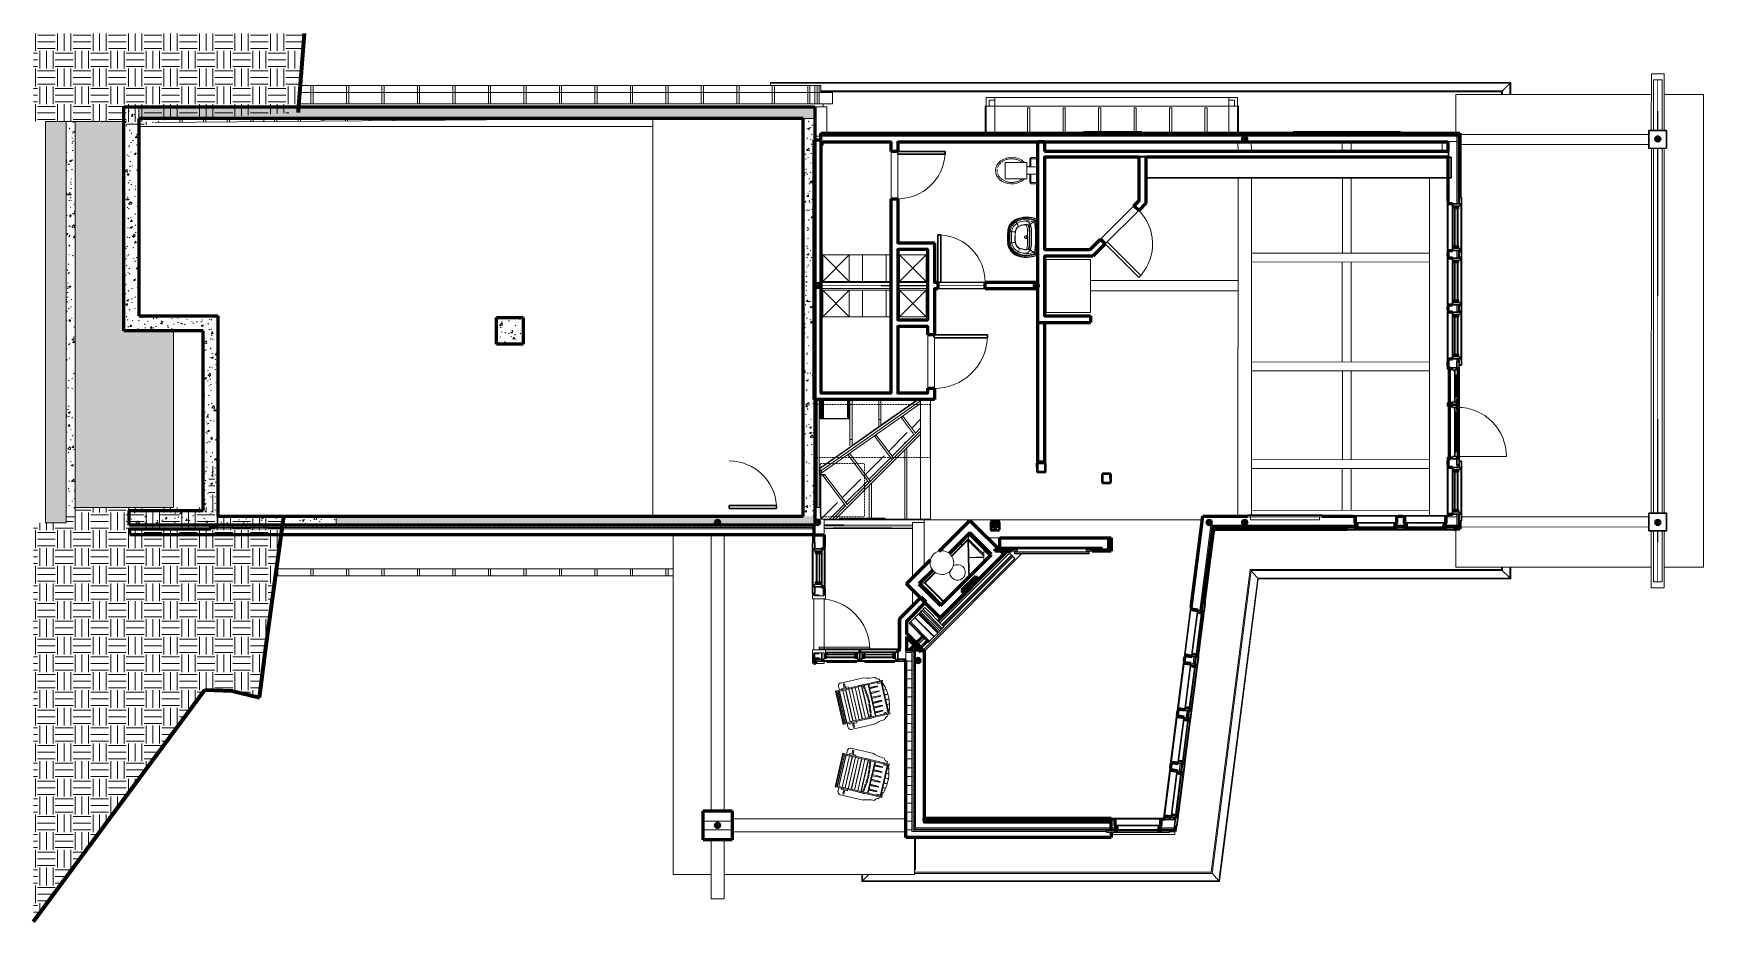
# Model space of a CAD drawing. Header units: inches. Extents: x -467 to 663, y -694 to -94.
import ezdxf

# ---------------------------------------------------------------- set-up
doc = ezdxf.new("R2010")
doc.units = ezdxf.units.IN
doc.header["$MEASUREMENT"] = 0
for name, pattern in [('Dash 1_16_', [0.125, 0.0625, -0.0625]), ('Hidden 1_8_', [0.1875, 0.125, -0.0625]), ('Overhead 1_16_', [0.101562, 0.0625, -0.039062])]:
    doc.linetypes.add(name, pattern=pattern)
for name, color, linetype, lineweight in [('A-CLNG', 13, 'Continuous', 18), ('A-DOOR', 31, 'Continuous', 18), ('A-DOOR-FRAM', 31, 'Continuous', 30), ('A-DOOR-GLAZ', 31, 'Continuous', 9), ('A-FLOR', 192, 'Continuous', 18), ('A-GENM', 13, 'Continuous', 9), ('A-GLAZ', 151, 'Continuous', 18), ('A-PART', 2, 'Continuous', 9), ('A-ROOF', 132, 'Continuous', 18), ('A-ROOF-OTLN', 132, 'Continuous', 9), ('A-WALL', 113, 'Continuous', 18), ('A-WALL-PATT', 111, 'Continuous', 60), ('C-BLDG-PADS', 91, 'Continuous', 9), ('C-TOPO', 7, 'Continuous', 9), ('I-FURN', 30, 'Continuous', 9), ('I-WALL', 2, 'Continuous', 18), ('L-SITE-WALL', 31, 'Continuous', 18), ('M-HVAC-CDFF', 50, 'Continuous', 9), ('M-HVAC-DUCT', 70, 'Continuous', 9), ('M-HVAC-DUCT-ANNO', 70, 'Continuous', 9), ('P-SANR-FIXT', 6, 'Continuous', 9), ('Q-CASE', 31, 'Continuous', 9), ('Q-SPCQ', 91, 'Continuous', 9), ('S-BEAM', 12, 'Continuous', 9), ('S-COLS', 52, 'Continuous', 9), ('S-FNDN', 32, 'Continuous', 18), ('S-STRS-MBND', 31, 'Overhead 1_16_', 9)]:
    doc.layers.add(name, color=color, linetype=linetype, lineweight=lineweight)
pattern_1 = [(0, (-4388.044, -3140.384), (15.36, 3.84), [0.634, -10.886, 0.634, -10.886, -61.44]), (0, (-4388.044, -3140.384), (15.36, 3.84), [-23.04, 0.634, -22.406, 0.634, -10.886, -26.88]), (0, (-4388.044, -3140.384), (15.36, 3.84), [-57.6, 0.634, -7.046, 0.634, -18.566]), (120, (-4382.284, -3138.464), (-11.0055376, 11.3821502), [0.634, -10.886, 0.634, -10.886, -61.44]), (120, (-4382.284, -3138.464), (-11.0055376, 11.3821502), [-23.04, 0.634, -22.406, 0.634, -10.886, -26.88]), (120, (-4382.284, -3138.464), (-11.0055376, 11.3821502), [-57.6, 0.634, -7.046, 0.634, -18.566]), (240, (-4380.364, -3130.784), (-4.3544624, -15.2221502), [0.634, -10.886, 0.634, -10.886, -61.44]), (240, (-4380.364, -3130.784), (-4.3544624, -15.2221502), [-23.04, 0.634, -22.406, 0.634, -10.886, -26.88]), (240, (-4380.364, -3130.784), (-4.3544624, -15.2221502), [-57.6, 0.634, -7.046, 0.634, -18.566])]
pattern_2 = [(135, (-4388.044, -3140.384), (-4.242641, -4.242641), [])]
pattern_3 = [(0, (-4388.044, -3140.384), (0, 3), []), (90, (-4388.044, -3140.384), (-3, 2e-16), [])]
pattern_4 = [(45, (-4388.044, -3140.384), (-4.7517576, 4.7517576), []), (45, (-4388.044, -3133.184), (-4.7517576, 4.7517576), [])]
pattern_5 = [(50, (-4388.044, -3140.384), (13.77135, -1.20496), [1.44, -15.84]), (355, (-4388.044, -3140.384), (-2.66442, 14.442176), [1.152, -12.672]), (100.451, (-4386.896, -3140.484), (11.107076, 13.237366), [1.224, -13.462]), (46.184, (-4388.044, -3136.544), (20.491284, -3.17785), [2.16, -23.76]), (96.636, (-4386.336, -3136.809), (17.94587, 18.70315), [1.836, -20.193]), (351.184, (-4388.044, -3136.544), (17.94541, 18.70261), [1.728, -19.008]), (21, (-4386.124, -3137.504), (11.460518, -7.730365), [1.44, -15.84]), (326, (-4386.124, -3137.504), (4.67135, 13.92315), [1.152, -12.672]), (71.451, (-4385.169, -3138.148), (16.13207, 6.192844), [1.224, -13.462]), (37.5, (-4388.044, -3140.384), (0.233123, 6.39175), [0.634, -11.885, 0.634, -12.23, -12.72]), (37.5, (-4388.044, -3140.384), (0.233123, 6.39175), [-25.382, 0.634, -12.086]), (7.5, (-4388.044, -3140.384), (5.0507295, 7.573041), [0.634, -6.701, 0.634, -11.597, -4.848]), (7.5, (-4388.044, -3140.384), (5.0507295, 7.573041), [-19.565, 0.634, -4.214]), (327.5, (-4392.325, -3140.384), (10.2495805, -0.43289), [0.634, -4.166, 0.634, -14.342, -19.872]), (327.5, (-4392.325, -3140.384), (10.2495805, -0.43289), [-19.776, 0.634, -19.238]), (317.5, (-4394.245, -3140.384), (11.19739, 1.922144), [0.634, -5.606, 0.634, -9.312, -14.112]), (317.5, (-4394.245, -3140.384), (11.19739, 1.922144), [-16.186, 0.634, -13.478])]
pattern_6 = [(0, (-4388.044, -3140.384), (7.68, 1.92), [0.634, -5.126, 0.634, -5.126, -30.72]), (0, (-4388.044, -3140.384), (7.68, 1.92), [-11.52, 0.634, -10.886, 0.634, -5.126, -13.44]), (0, (-4388.044, -3140.384), (7.68, 1.92), [-28.8, 0.634, -3.206, 0.634, -8.966]), (120, (-4385.164, -3139.424), (-5.5027688, 5.6910751), [0.634, -5.126, 0.634, -5.126, -30.72]), (120, (-4385.164, -3139.424), (-5.5027688, 5.6910751), [-11.52, 0.634, -10.886, 0.634, -5.126, -13.44]), (120, (-4385.164, -3139.424), (-5.5027688, 5.6910751), [-28.8, 0.634, -3.206, 0.634, -8.966]), (240, (-4384.204, -3135.584), (-2.1772312, -7.6110751), [0.634, -5.126, 0.634, -5.126, -30.72]), (240, (-4384.204, -3135.584), (-2.1772312, -7.6110751), [-11.52, 0.634, -10.886, 0.634, -5.126, -13.44]), (240, (-4384.204, -3135.584), (-2.1772312, -7.6110751), [-28.8, 0.634, -3.206, 0.634, -8.966])]
pattern_7 = [(216.87, (-4384.845, -3132.387), (23.98977143, 15.99364286), [3.998, -35.986]), (206.565, (-4380.047, -3134.786), (-7.9970807, -7.9966192), [8.941, -8.941]), (198.435, (-4380.047, -3138.784), (-15.9938446, -7.9970983), [5.058, -20.23])]

# ---------------------------------------------------------------- blocks, each defined once
blk = doc.blocks.new('Water Closet - Flush Tank - Private - Flushing Greater than 1_6 gpf-131814-1st Floor')
at = {"layer": 'P-SANR-FIXT'}
for p, q in [((0.5, 8.4), (1, 8.9)), ((0.6, 8), (5.4, 8)), ((0.6, 2.5), (0.6, 8)), ((8, 2.5), (0.6, 2.5)), ((0.6, 2.5), (0.6, -2.5)), ((1, 8.9), (5, 8.9)), ((5, 8.9), (6, 7.9)), ((5.4, 8), (5.4, 2.5)), ((6, 7.9), (6, 2.5)), ((7.7, 2.5), (8, 3.3)), ((8, -5.5), (8, 5.5)), ((8, 5.5), (22.6, 5.5)), ((22.6, 5.5), (22.6, -5.5)), ((1, -8.9), (0.5, -8.4)), ((0.6, -8), (0.6, -2.5)), ((0.6, -2.5), (8, -2.5)), ((5.4, -8), (0.6, -8)), ((5, -8.9), (1, -8.9)), ((6, -7.9), (5, -8.9)), ((5.4, -2.5), (5.4, -8)), ((6, -2.5), (6, -7.9)), ((8, -3.3), (7.7, -2.5)), ((22.6, -5.5), (8, -5.5))]:
    blk.add_line(p, q, dxfattribs=at)
at = {"layer": 'P-SANR-FIXT', "flags": 128}
for points in [[(9.6, 5.5), (9.8, 5.7), (11.2, 6.9), (13, 7.9), (14.9, 8.6), (16.9, 8.9), (18.9, 9), (21, 8.7), (22.9, 8.1), (24.7, 7.3), (26.3, 6.2), (27.5, 4.8), (28.5, 3.3), (29.1, 1.7), (29.3, 0)], [(29.3, 0), (29, -1.8), (28.4, -3.6), (27.3, -5.1), (25.8, -6.5), (24.1, -7.6), (22.1, -8.4), (19.9, -8.9), (17.7, -9), (15.5, -8.7), (13.4, -8.1), (11.5, -7.1), (9.9, -5.8), (9.6, -5.5)]]:
    blk.add_lwpolyline(points, dxfattribs=at)
at = {"layer": 'P-SANR-FIXT'}
for points, knots in [([(27.7, 2), (27.6, 2.3), (27.4, 2.9), (26.9, 3.8), (26.3, 4.6), (25.6, 5.4), (24.8, 6), (23.9, 6.6), (23, 7), (22.1, 7.4), (21.1, 7.7), (20.1, 7.9), (19.1, 8), (18.1, 8), (17.1, 8), (16.1, 7.8), (15.1, 7.6), (14.1, 7.3), (13.2, 6.9), (12.3, 6.4), (11.6, 5.9), (11.2, 5.6), (11.1, 5.5)], [-0.9130435, -0.9130435, -0.9130435, -0.9130435, -0.8695652, -0.826087, -0.7826087, -0.7391304, -0.6956522, -0.6521739, -0.6086957, -0.5652174, -0.5217391, -0.4782609, -0.4347826, -0.3913043, -0.3478261, -0.3043478, -0.2608696, -0.2173913, -0.173913, -0.1304348, -0.0869565, -0.0695933, -0.0695933, -0.0695933, -0.0695933]), ([(11.1, -5.5), (11.2, -5.6), (11.6, -5.9), (12.3, -6.4), (13.2, -6.9), (14.1, -7.3), (15.1, -7.6), (16.1, -7.8), (17.1, -8), (18.1, -8), (19.1, -8), (20.1, -7.9), (21.1, -7.7), (22.1, -7.4), (23, -7), (23.9, -6.6), (24.8, -6), (25.6, -5.4), (26.3, -4.6), (26.9, -3.8), (27.4, -2.9), (27.6, -2.3), (27.7, -2)], [-0.9304067, -0.9304067, -0.9304067, -0.9304067, -0.9130435, -0.8695652, -0.826087, -0.7826087, -0.7391304, -0.6956522, -0.6521739, -0.6086957, -0.5652174, -0.5217391, -0.4782609, -0.4347826, -0.3913043, -0.3478261, -0.3043478, -0.2608696, -0.2173913, -0.173913, -0.1304348, -0.0869565, -0.0869565, -0.0869565, -0.0869565])]:
    blk.add_open_spline(points, degree=3, knots=knots, dxfattribs=at)
for points in [[(28.1, 0), (28.1, 0.3), (28, 0.7), (28, 1)], [(28, -1), (28, -0.7), (28.1, -0.3), (28.1, 0)]]:
    blk.add_open_spline(points, degree=3, dxfattribs=at)
blk = doc.blocks.new('casement-unique_equal - 17_ x 28-3_8_-1188492-1st Floor')
at = {"layer": 'A-GLAZ', "lineweight": 30}
for p, q in [((10.2, 3.3), (-7.6, 3.3)), ((8.2, 3.1), (8.2, 3)), ((9.4, 3.1), (8.2, 3.1)), ((9.7, 3.3), (9.4, 3.1)), ((10.2, 3.3), (10.2, 3)), ((10.2, 3), (10.2, 3.3))]:
    blk.add_line(p, q, dxfattribs=at)
blk = doc.blocks.new('Adirondack_chair_13489 - Adirondack_chair_13489-191245-1st Floor')
at = {"layer": 'I-FURN'}
for p, q in [((-12.9, 2.1), (-11.6, 2.1)), ((-11.6, 3.9), (-11.6, 0.2)), ((-11.6, 3.9), (-10.9, 3.9)), ((-11.6, 0.2), (-11.6, -19.7)), ((-11.6, 0.2), (-10.9, 0.2)), ((-10.9, 0.2), (-10.9, 3.9)), ((10.9, 3.1), (-10.9, 3.1)), ((-10.9, 2.7), (-10.1, 2.7)), ((-10.9, 0.2), (-10.9, 2.7)), ((-10.1, 0.2), (-10.9, 0.2)), ((-10.9, -27.9), (-10.9, 0.2)), ((-10.1, 2.7), (10.1, 2.7)), ((-10.1, 2.7), (-10.1, 0.2)), ((-8.5, 4.1), (-8.5, 3.1)), ((-8.5, 4.1), (-8.4, 3.4)), ((-8.4, 3.1), (-8.4, 3.4)), ((-8.3, 3.1), (-8.3, 4.2)), ((-5.3, 0.2), (-5.5, -5.8)), ((-5.1, 4.9), (-5.2, 3.1)), ((-5.1, 4.9), (-5, 4.2)), ((-5.1, 3.1), (-5, 4.2)), ((-5, 3.1), (-5, 4.9)), ((-4.6, -5.8), (-4.9, 0.2)), ((-2, 0.4), (-2.2, -5.8)), ((-2.1, -5.8), (-1.9, 0.2)), ((-1.8, 5.4), (-1.9, 3.1)), ((-1.8, 5.4), (-1.7, 4.7)), ((-1.8, 3.1), (-1.7, 4.7)), ((-1.6, 3.1), (-1.7, 5.4)), ((-1.7, 5.4), (1.6, 5.4)), ((-1.7, 5.4), (-1.7, 4.7)), ((-1.7, 4.7), (-1.6, 3.1)), ((-1.3, -5.8), (-1.5, 0.4)), ((-1.5, 0.2), (-1.3, -5.8)), ((1.4, 0.4), (1.2, -5.8)), ((1.2, -5.8), (1.4, 0.2)), ((1.6, 5.4), (1.5, 3.1)), ((1.5, 3.1), (1.6, 4.7)), ((1.6, 5.4), (1.6, 4.7)), ((1.8, 3.1), (1.7, 5.4)), ((1.7, 4.7), (1.7, 5.4)), ((1.7, 4.7), (1.7, 3.1)), ((1.8, 0.2), (2, -5.8)), ((2.1, -5.8), (1.9, 0.4)), ((4.8, 0.2), (4.5, -5.8)), ((4.9, 4.9), (4.9, 3.1)), ((4.9, 4.2), (5, 4.9)), ((4.9, 4.2), (5, 3.1)), ((5.1, 3.1), (5, 4.9)), ((5.4, -5.8), (5.2, 0.2)), ((8.2, 4.2), (8.2, 3.1)), ((8.3, 3.4), (8.4, 4.1)), ((8.3, 3.4), (8.3, 3.1)), ((8.4, 3.1), (8.4, 4.1)), ((10.1, 0.2), (10.1, 2.7)), ((10.1, 2.7), (10.9, 2.7)), ((10.9, 0.2), (10.1, 0.2)), ((10.9, 3.9), (10.9, 0.2)), ((10.9, 3.9), (11.6, 3.9)), ((10.9, 2.7), (10.9, 0.2)), ((10.9, 0.2), (10.9, -27.9)), ((10.9, 0.2), (11.6, 0.2)), ((11.6, 0.2), (11.6, 3.9)), ((11.6, 2.1), (12.9, 2.1)), ((11.6, -19.7), (11.6, 0.2)), ((-16.1, -24.1), (-16.1, -8.1)), ((10.9, -5.8), (-10.9, -5.8)), ((-10.9, -6.1), (10.9, -6.1)), ((-9, -8.7), (-10.9, -9)), ((-10.9, -9.7), (-8.8, -9.4)), ((10.9, -10.6), (-10.9, -10.6)), ((-10.9, -10.8), (10.9, -10.8)), ((-8.8, -9.4), (-9, -8.7)), ((-8.7, -0.2), (-8.9, -5.8)), ((-8.8, -9.4), (-8.8, -8.9)), ((-8.7, -5.8), (-8.5, -0.6)), ((-8, -5.8), (-8.2, -0.2)), ((-5.6, -8.3), (-7.9, -8.5)), ((-7.9, -8.5), (-7.8, -9.2)), ((-7.8, -9.2), (-5.5, -9)), ((-5.5, -9), (-5.6, -8.3)), ((-5.5, -9), (-5.5, -8.4)), ((-5.4, -5.8), (-5.2, -0.1)), ((-2.3, -8), (-4.6, -8.2)), ((-4.6, -8.2), (-4.6, -8.1)), ((-4.6, -8.2), (-4.5, -8.9)), ((-4.5, -8.9), (-2.2, -8.7)), ((-2.3, -8), (-2.3, -8)), ((-2.2, -8.7), (-2.3, -8)), ((-2.2, -8.7), (-2.2, -8.1)), ((1.1, -7.9), (-1.2, -7.9)), ((-1.2, -7.9), (-1.2, -7.9)), ((-1.2, -7.9), (-1.2, -8.6)), ((-1.2, -8.1), (-1.2, -8.6)), ((-1.2, -8.6), (1.1, -8.6)), ((1.1, -7.9), (1.1, -7.9)), ((1.1, -8.6), (1.1, -7.9)), ((1.1, -8.6), (1.1, -8.1)), ((2.2, -8), (2.1, -8.7)), ((2.1, -8.1), (2.1, -8.7)), ((2.1, -8.7), (4.4, -8.9)), ((2.2, -8), (2.2, -8)), ((4.5, -8.2), (2.2, -8)), ((4.4, -8.9), (4.5, -8.2)), ((5.1, -0.1), (5.3, -5.8)), ((5.5, -8.3), (5.4, -9)), ((5.4, -8.4), (5.4, -9)), ((5.4, -9), (7.7, -9.2)), ((7.8, -8.5), (5.5, -8.3)), ((7.7, -9.2), (7.8, -8.5)), ((8.1, -0.2), (7.9, -5.8)), ((8.4, -0.6), (8.6, -5.8)), ((8.8, -5.8), (8.6, -0.2)), ((8.9, -8.7), (8.7, -9.4)), ((8.7, -8.9), (8.7, -9.4)), ((8.7, -9.4), (10.9, -9.7)), ((10.9, -9), (8.9, -8.7)), ((16.1, -8.1), (16.1, -24.1)), ((-13.4, -21.6), (-15.1, -21.6)), ((-15.1, -22.4), (-15.1, -21.6)), ((-15.1, -22.4), (-13.4, -22.4)), ((-12.4, -21.6), (-13.2, -21.6)), ((-13.2, -22.4), (-13.2, -21.6)), ((-13.2, -22.4), (-12.4, -22.4)), ((-12.4, -19.7), (-11.6, -19.7)), ((-12.4, -24.2), (-12.4, -19.7)), ((-11.6, -19.7), (-11.6, -24.2)), ((10.9, -13), (-10.9, -13)), ((10.9, -13), (-10.9, -13)), ((-10.9, -15.2), (10.9, -15.2)), ((10.9, -15.3), (-10.9, -15.3)), ((-10.9, -17.4), (10.9, -17.4)), ((10.9, -17.5), (-10.9, -17.5)), ((-10.9, -19.6), (10.9, -19.6)), ((10.9, -19.6), (-10.9, -19.6)), ((-10.9, -21.7), (10.9, -21.7)), ((10.9, -21.8), (-10.9, -21.8)), ((11.6, -24.2), (11.6, -19.7)), ((11.6, -19.7), (12.4, -19.7)), ((12.4, -19.7), (12.4, -24.2)), ((13.3, -21.6), (12.4, -21.6)), ((12.4, -22.4), (13.3, -22.4)), ((13.3, -21.6), (13.3, -22.4)), ((15.1, -21.6), (13.4, -21.6)), ((13.4, -22.4), (15.1, -22.4)), ((15.1, -21.6), (15.1, -22.4)), ((-12.6, -25.9), (-14.4, -25.9)), ((-11.6, -24.2), (-12.4, -24.2)), ((-11.6, -24.2), (-11.6, -27.9)), ((-11.6, -27.9), (-11.6, -28)), ((-11.6, -27.9), (-10.9, -27.9)), ((-11.6, -28), (-11.6, -28.6)), ((11.6, -28), (-11.6, -28)), ((-11.6, -28.6), (11.6, -28.6)), ((-11.6, -28.6), (-11.6, -28.6)), ((-10.9, -23.7), (10.9, -23.7)), ((-10.9, -23.8), (10.9, -23.8)), ((10.9, -26), (-10.9, -26)), ((-10.9, -26.2), (10.9, -26.2)), ((10.9, -27.1), (-10.9, -27.1)), ((-10.9, -27.2), (10.9, -27.2)), ((10.9, -27.9), (11.6, -27.9)), ((11.6, -27.9), (11.6, -24.2)), ((12.4, -24.2), (11.6, -24.2)), ((11.6, -28), (11.6, -27.9)), ((11.6, -28.6), (11.6, -28)), ((11.6, -28.6), (11.6, -28.6)), ((14.4, -25.9), (12.6, -25.9))]:
    blk.add_line(p, q, dxfattribs=at)
at = {"layer": 'I-FURN', "flags": 128}
for points in [[(-10.9, 3.2), (-10.1, 3.5), (-8.5, 4.1)], [(-8.3, 4.2), (-6.8, 4.6), (-5.1, 4.9)], [(-5, 4.9), (-3.4, 5.2), (-1.8, 5.4)], [(1.7, 5.4), (3.3, 5.2), (4.9, 4.9)], [(5, 4.9), (6.7, 4.6), (8.2, 4.2)], [(8.4, 4.1), (10, 3.5), (10.9, 3.2)]]:
    blk.add_lwpolyline(points, dxfattribs=at)
at = {"layer": 'I-FURN'}
for centre, radius, start, end in [((-15.8, 2.1), 2.94, 291.2761, 0.1501), ((15.8, 2.1), 2.94, 179.8499, 248.7239), ((-35.5, -0.7), 20.8, 339.0473, 0.175), ((25.3, -10.1), 37, 176.4433, 183.5567), ((-25.3, -10.1), 37, 356.4433, 3.5567), ((35.5, -0.7), 20.8, 179.825, 200.9527), ((-14.4, -24.1), 1.75, 180, 270), ((-12.6, -24.1), 1.75, 270, 305.1733), ((12.6, -24.1), 1.75, 234.8267, 270), ((14.4, -24.1), 1.75, 270, 360)]:
    blk.add_arc(centre, radius, start, end, dxfattribs=at)
for centre, major_axis, ratio, start_param, end_param in [((0, -35.2), (39.5, 0), 0.898794, 1.694181, 1.705087), ((0, -35.2), (39.5, 0), 0.898794, 1.608302, 1.620904), ((0, -35.2), (39.5, 0), 0.898794, 1.523134, 1.535743), ((0, -35.2), (39.5, 0), 0.898794, 1.438941, 1.449879), ((0, -55.2), (49.8, 0), 0.945454, 1.785097, 1.790933), ((0, -55.2), (49.8, 0), 0.945454, 1.728752, 1.751087), ((0, -35.2), (39.5, 0), 0.898794, 1.77895, 1.790161), ((0, -55.2), (49.8, 0), 0.945454, 1.662035, 1.683492), ((0, -55.2), (49.8, 0), 0.945454, 1.594366, 1.616807), ((0, -55.2), (49.8, 0), 0.945454, 1.526729, 1.549161), ((0, -55.2), (49.8, 0), 0.945454, 1.46003, 1.481494), ((0, -55.2), (49.8, 0), 0.945454, 1.392415, 1.414773), ((0, -35.2), (39.5, 0), 0.898794, 1.353844, 1.365151), ((0, -55.2), (49.8, 0), 0.945454, 1.350659, 1.356495)]:
    blk.add_ellipse(centre, major_axis=major_axis, ratio=ratio, start_param=start_param, end_param=end_param, dxfattribs=at)
blk = doc.blocks.new('Adirondack_chair_13489 - Adirondack_chair_13489-195898-1st Floor')
at = {"layer": 'I-FURN'}
for p, q in [((-16.1, 8.1), (-16.1, 24.1)), ((-14.4, 25.9), (-12.6, 25.9)), ((-12.4, 19.7), (-12.4, 24.2)), ((-12.4, 24.2), (-11.6, 24.2)), ((11.6, 28.6), (-11.6, 28.6)), ((-11.6, 28.6), (-11.6, 28.6)), ((-11.6, 28.6), (-11.6, 28)), ((-11.6, 28), (-11.6, 27.9)), ((-11.6, 28), (11.6, 28)), ((-11.6, 27.9), (-11.6, 24.2)), ((-10.9, 27.9), (-11.6, 27.9)), ((-11.6, 24.2), (-11.6, 19.7)), ((-10.9, -0.2), (-10.9, 27.9)), ((10.9, 27.2), (-10.9, 27.2)), ((-10.9, 27.1), (10.9, 27.1)), ((10.9, 26.2), (-10.9, 26.2)), ((-10.9, 26), (10.9, 26)), ((10.9, 23.8), (-10.9, 23.8)), ((10.9, 23.7), (-10.9, 23.7)), ((10.9, 27.9), (10.9, -0.2)), ((11.6, 27.9), (10.9, 27.9)), ((11.6, 28), (11.6, 28.6)), ((11.6, 28.6), (11.6, 28.6)), ((11.6, 27.9), (11.6, 28)), ((11.6, 24.2), (11.6, 27.9)), ((11.6, 19.7), (11.6, 24.2)), ((11.6, 24.2), (12.4, 24.2)), ((12.4, 24.2), (12.4, 19.7)), ((12.6, 25.9), (14.4, 25.9)), ((16.1, 24.1), (16.1, 8.1)), ((-13.4, 22.4), (-15.1, 22.4)), ((-15.1, 21.6), (-15.1, 22.4)), ((-15.1, 21.6), (-13.4, 21.6)), ((-12.4, 22.4), (-13.2, 22.4)), ((-13.2, 21.6), (-13.2, 22.4)), ((-13.2, 21.6), (-12.4, 21.6)), ((-11.6, 19.7), (-12.4, 19.7)), ((-11.6, 19.7), (-11.6, -0.2)), ((-10.9, 21.8), (10.9, 21.8)), ((10.9, 21.7), (-10.9, 21.7)), ((10.9, 19.6), (-10.9, 19.6)), ((-10.9, 19.6), (10.9, 19.6)), ((-10.9, 17.5), (10.9, 17.5)), ((10.9, 17.4), (-10.9, 17.4)), ((-10.9, 15.3), (10.9, 15.3)), ((10.9, 15.2), (-10.9, 15.2)), ((-10.9, 13), (10.9, 13)), ((-10.9, 13), (10.9, 13)), ((11.6, -0.2), (11.6, 19.7)), ((12.4, 19.7), (11.6, 19.7)), ((13.3, 22.4), (12.4, 22.4)), ((12.4, 21.6), (13.3, 21.6)), ((13.3, 22.4), (13.3, 21.6)), ((15.1, 22.4), (13.4, 22.4)), ((13.4, 21.6), (15.1, 21.6)), ((15.1, 22.4), (15.1, 21.6)), ((10.9, 10.8), (-10.9, 10.8)), ((-10.9, 10.6), (10.9, 10.6)), ((-8.8, 9.4), (-10.9, 9.7)), ((-10.9, 9), (-9, 8.7)), ((10.9, 6.1), (-10.9, 6.1)), ((-10.9, 5.8), (10.9, 5.8)), ((-9, 8.7), (-8.8, 9.4)), ((-8.9, 5.8), (-8.7, 0.2)), ((-8.8, 8.9), (-8.8, 9.4)), ((-8.5, 0.6), (-8.7, 5.8)), ((-8.2, 0.2), (-8, 5.8)), ((-7.8, 9.2), (-7.9, 8.5)), ((-7.9, 8.5), (-5.6, 8.3)), ((-5.5, 9), (-7.8, 9.2)), ((-5.6, 8.3), (-5.5, 9)), ((-5.5, 8.4), (-5.5, 9)), ((-5.5, 5.8), (-5.3, -0.2)), ((-5.2, 0.1), (-5.4, 5.8)), ((-4.9, -0.2), (-4.6, 5.8)), ((-4.5, 8.9), (-4.6, 8.2)), ((-4.6, 8.1), (-4.6, 8.2)), ((-4.6, 8.2), (-2.3, 8)), ((-2.2, 8.7), (-4.5, 8.9)), ((-2.3, 8), (-2.2, 8.7)), ((-2.3, 8), (-2.3, 8)), ((-2.2, 8.1), (-2.2, 8.7)), ((-2.2, 5.8), (-2, -0.4)), ((-1.9, -0.2), (-2.1, 5.8)), ((-1.3, 5.8), (-1.5, -0.2)), ((-1.5, -0.4), (-1.3, 5.8)), ((1.1, 8.6), (-1.2, 8.6)), ((-1.2, 8.6), (-1.2, 8.1)), ((-1.2, 8.6), (-1.2, 7.9)), ((-1.2, 7.9), (-1.2, 7.9)), ((-1.2, 7.9), (1.1, 7.9)), ((1.1, 8.1), (1.1, 8.6)), ((1.1, 7.9), (1.1, 8.6)), ((1.1, 7.9), (1.1, 7.9)), ((1.4, -0.2), (1.2, 5.8)), ((1.2, 5.8), (1.4, -0.4)), ((2, 5.8), (1.8, -0.2)), ((1.9, -0.4), (2.1, 5.8)), ((4.4, 8.9), (2.1, 8.7)), ((2.1, 8.7), (2.1, 8.1)), ((2.1, 8.7), (2.2, 8)), ((2.2, 8), (4.5, 8.2)), ((2.2, 8), (2.2, 8)), ((4.5, 8.2), (4.4, 8.9)), ((4.5, 5.8), (4.8, -0.2)), ((5.3, 5.8), (5.1, 0.1)), ((5.2, -0.2), (5.4, 5.8)), ((7.7, 9.2), (5.4, 9)), ((5.4, 9), (5.4, 8.4)), ((5.4, 9), (5.5, 8.3)), ((5.5, 8.3), (7.8, 8.5)), ((7.8, 8.5), (7.7, 9.2)), ((7.9, 5.8), (8.1, 0.2)), ((8.6, 5.8), (8.4, 0.6)), ((8.6, 0.2), (8.8, 5.8)), ((10.9, 9.7), (8.7, 9.4)), ((8.7, 9.4), (8.7, 8.9)), ((8.7, 9.4), (8.9, 8.7)), ((8.9, 8.7), (10.9, 9)), ((8.9, 8.7), (8.9, 8.7)), ((-11.6, -2.1), (-12.9, -2.1)), ((-11.6, -0.2), (-11.6, -3.9)), ((-10.9, -0.2), (-11.6, -0.2)), ((-10.9, -3.9), (-11.6, -3.9)), ((-10.9, -2.7), (-10.9, -0.2)), ((-10.9, -0.2), (-10.1, -0.2)), ((-10.9, -3.9), (-10.9, -0.2)), ((-10.1, -2.7), (-10.9, -2.7)), ((-10.9, -3.1), (10.9, -3.1)), ((-10.1, -0.2), (-10.1, -2.7)), ((10.1, -2.7), (-10.1, -2.7)), ((-8.5, -3.1), (-8.5, -4.1)), ((-8.4, -3.4), (-8.5, -4.1)), ((-8.4, -3.4), (-8.4, -3.1)), ((-8.3, -4.2), (-8.3, -3.1)), ((-5.2, -3.1), (-5.1, -4.9)), ((-5, -4.2), (-5.1, -3.1)), ((-5, -4.2), (-5.1, -4.9)), ((-5, -4.9), (-5, -3.1)), ((-1.9, -3.1), (-1.8, -5.4)), ((-1.7, -4.7), (-1.8, -3.1)), ((-1.7, -4.7), (-1.8, -5.4)), ((-1.6, -3.1), (-1.7, -4.7)), ((-1.7, -5.4), (-1.6, -3.1)), ((-1.7, -4.7), (-1.7, -5.4)), ((1.6, -5.4), (-1.7, -5.4)), ((1.6, -4.7), (1.5, -3.1)), ((1.5, -3.1), (1.6, -5.4)), ((1.6, -4.7), (1.6, -5.4)), ((1.7, -3.1), (1.7, -4.7)), ((1.7, -5.4), (1.8, -3.1)), ((1.7, -5.4), (1.7, -4.7)), ((4.9, -3.1), (4.9, -4.9)), ((5, -3.1), (4.9, -4.2)), ((5, -4.9), (4.9, -4.2)), ((5, -4.9), (5.1, -3.1)), ((8.2, -3.1), (8.2, -4.2)), ((8.3, -3.1), (8.3, -3.4)), ((8.4, -4.1), (8.3, -3.4)), ((8.4, -4.1), (8.4, -3.1)), ((10.1, -2.7), (10.1, -0.2)), ((10.1, -0.2), (10.9, -0.2)), ((10.9, -2.7), (10.1, -2.7)), ((10.9, -0.2), (10.9, -2.7)), ((10.9, -0.2), (10.9, -3.9)), ((11.6, -0.2), (10.9, -0.2)), ((11.6, -3.9), (10.9, -3.9)), ((11.6, -3.9), (11.6, -0.2)), ((12.9, -2.1), (11.6, -2.1))]:
    blk.add_line(p, q, dxfattribs=at)
at = {"layer": 'I-FURN', "flags": 128}
for points in [[(-8.5, -4.1), (-10.1, -3.5), (-10.9, -3.2)], [(-5.1, -4.9), (-6.8, -4.6), (-8.3, -4.2)], [(-1.8, -5.4), (-3.4, -5.2), (-5, -4.9)], [(4.9, -4.9), (3.3, -5.2), (1.7, -5.4)], [(8.2, -4.2), (6.7, -4.6), (5, -4.9)], [(10.9, -3.2), (10, -3.5), (8.4, -4.1)]]:
    blk.add_lwpolyline(points, dxfattribs=at)
at = {"layer": 'I-FURN'}
for centre, radius, start, end in [((-14.4, 24.1), 1.75, 90, 180), ((-12.6, 24.1), 1.75, 54.8267, 90), ((12.6, 24.1), 1.75, 90, 125.1733), ((14.4, 24.1), 1.75, 0, 90), ((25.3, 10.1), 37, 176.4433, 183.5567), ((-25.3, 10.1), 37, 356.4433, 3.5567), ((-35.5, 0.7), 20.8, 359.825, 20.9527), ((-15.8, -2.1), 2.94, 359.8499, 68.7239), ((15.8, -2.1), 2.94, 111.2761, 180.1501), ((35.5, 0.7), 20.8, 159.0473, 180.175)]:
    blk.add_arc(centre, radius, start, end, dxfattribs=at)
for centre, major_axis, ratio, start_param, end_param in [((0, 55.2), (49.8, 0), 0.945454, 4.492252, 4.498088), ((0, 55.2), (49.8, 0), 0.945454, 4.532099, 4.554433), ((0, 35.2), (39.5, 0), 0.898794, 4.493024, 4.504235), ((0, 55.2), (49.8, 0), 0.945454, 4.599693, 4.62115), ((0, 35.2), (39.5, 0), 0.898794, 4.578099, 4.589004), ((0, 55.2), (49.8, 0), 0.945454, 4.666379, 4.688819), ((0, 55.2), (49.8, 0), 0.945454, 4.734024, 4.756456), ((0, 55.2), (49.8, 0), 0.945454, 4.801691, 4.823155), ((0, 35.2), (39.5, 0), 0.898794, 4.833307, 4.844244), ((0, 55.2), (49.8, 0), 0.945454, 4.868412, 4.890771), ((0, 35.2), (39.5, 0), 0.898794, 4.918034, 4.929342), ((0, 55.2), (49.8, 0), 0.945454, 4.92669, 4.932526), ((0, 35.2), (39.5, 0), 0.898794, 4.662281, 4.674883), ((0, 35.2), (39.5, 0), 0.898794, 4.747442, 4.760052)]:
    blk.add_ellipse(centre, major_axis=major_axis, ratio=ratio, start_param=start_param, end_param=end_param, dxfattribs=at)
blk = doc.blocks.new('Refrigerator - Ref-224845-1st Floor')
at = {"layer": 'Q-SPCQ'}
for p, q in [((-17.9, 15.6), (17.9, 15.6)), ((-17.9, -14.4), (-17.9, 15.6)), ((17.9, 15.6), (17.9, -14.4)), ((17.9, -14.4), (-17.9, -14.4))]:
    blk.add_line(p, q, dxfattribs=at)
blk = doc.blocks.new('Casework 12 - Casework 1-210789-1st Floor')
at = {"layer": 'Q-CASE', "lineweight": 30}
for p, q in [((184.5, 281.3), (189.4, 487.6)), ((189.4, 487.6), (203.4, 487.3)), ((203.4, 487.3), (198.5, 281)), ((198.5, 281), (184.5, 281.3))]:
    blk.add_line(p, q, dxfattribs=at)
blk = doc.blocks.new('Single-Flush - 32_ x 84_-320254-1st Floor')
at = {"layer": 'A-DOOR', "lineweight": 30}
for p, q in [((14, -2.2), (14, -34.3)), ((16, -2.2), (14, -2.2)), ((16, -2.2), (16, -34.3)), ((16, -34.3), (14, -34.3))]:
    blk.add_line(p, q, dxfattribs=at)
at = {"layer": 'A-DOOR', "lineweight": 9}
blk.add_arc((16, -2.2), 32.1, 180, 266.4241, dxfattribs=at)
blk = doc.blocks.new('Single-Flush - 36_ x 80_-454776-1st Floor')
at = {"layer": 'A-DOOR', "lineweight": 30}
for p, q in [((16, -2.2), (16, -38.3)), ((18, -2.2), (16, -2.2)), ((18, -2.2), (18, -38.3)), ((18, -38.3), (16, -38.3))]:
    blk.add_line(p, q, dxfattribs=at)
at = {"layer": 'A-DOOR', "lineweight": 9}
blk.add_arc((18, -2.2), 36.1, 180, 266.8211, dxfattribs=at)
blk = doc.blocks.new('Walls 4 - Walls 1-420947-1st Floor')
at = {"layer": 'A-WALL'}
for p, q in [((172.6, 491.3), (171.6, 448.4)), ((437.6, 320.8), (441.5, 484.9)), ((441.5, 483.6), (441.6, 483.6)), ((441.6, 483.6), (441.6, 484.9)), ((170.9, 420), (170.8, 415)), ((437.8, 321.7), (439.9, 411.1)), ((439.8, 411.2), (439.9, 411.1)), ((170.1, 386.6), (167.4, 273.3)), ((437.3, 321.1), (437.4, 321.8)), ((437.3, 321.1), (486.4, 313.6)), ((486.5, 314.3), (437.4, 321.8)), ((437.6, 320.9), (486.4, 313.5)), ((437.7, 320.7), (437.7, 321)), ((636.7, 290.7), (640.4, 290.1)), ((640.5, 290.9), (636.8, 291.4)), ((640.4, 290.1), (640.3, 286.4)), ((640.4, 290.1), (640.5, 290.9)), ((640.4, 290.1), (642.6, 290.1)), ((641.6, 246.8), (642.6, 290.1)), ((166.7, 244.9), (165, 171.8)), ((165, 171.8), (164.2, 136.9)), ((165.7, 171.8), (165, 171.8)), ((164.9, 136.9), (164.2, 136.9)), ((164, 128.8), (162.5, 66.9)), ((164.7, 128.8), (164, 128.8)), ((162.5, 66.9), (162.5, 65.9)), ((163.3, 66.9), (162.5, 66.9))]:
    blk.add_line(p, q, dxfattribs=at)
at = {"layer": 'A-WALL', "lineweight": 60}
for p, q in [((440, 483.9), (440.1, 487.7)), ((440.1, 487.7), (440.8, 487.6)), ((440.8, 487.6), (440.7, 483.9))]:
    blk.add_line(p, q, dxfattribs=at)
blk = doc.blocks.new('Television-Plasma - 42_-440412-1st Floor')
at = {"layer": 'I-FURN'}
for p, q in [((25.5, 0), (-21, 0)), ((25.5, -2), (25.5, 0)), ((-23, -2), (27.5, -2)), ((-23, -3), (-23, -2)), ((27.5, -3), (-23, -3)), ((-23, -3), (-23, -3.5)), ((-23, -3.5), (27.5, -3.5)), ((-21, 0), (-21, -2)), ((27.5, -2), (27.5, -3)), ((27.5, -3.5), (27.5, -3))]:
    blk.add_line(p, q, dxfattribs=at)
blk = doc.blocks.new('Single-Flush - 32_ x HIGH-1422857-1st Floor')
at = {"layer": 'A-DOOR', "lineweight": 30}
for p, q in [((14, 2.2), (14, 34.3)), ((16, 34.3), (14, 34.3)), ((16, 2.2), (16, 34.3)), ((16, 2.2), (14, 2.2))]:
    blk.add_line(p, q, dxfattribs=at)
at = {"layer": 'A-DOOR', "lineweight": 9}
blk.add_arc((16, 2.2), 32.1, 93.5759, 180, dxfattribs=at)
blk = doc.blocks.new('HSS-Round Hollow Structural Section-Column - HSS 3_500 x 0_188-494855-1st Floor')
at = {"layer": 'S-COLS', "lineweight": 40}
for radius, start, end in [(1.75, 0, 180), (0.508, 0, 180), (0.508, 180, 0), (1.75, 180, 0)]:
    blk.add_arc((0, 0), radius, start, end, dxfattribs=at)
blk = doc.blocks.new('HSS-Round Hollow Structural Section-Column - HSS 3_500 x 0_188-V1-1st Floor')
at = {"layer": 'S-COLS'}
h = blk.add_hatch(dxfattribs=at)
h.set_pattern_fill('FP_9', color=256, style=0, pattern_type=2)
h.set_pattern_definition([(45, (-4740.453, -2715.751), (-4.7517576, 4.7517576), []), (45, (-4740.453, -2708.551), (-4.7517576, 4.7517576), [])])
h.paths.add_polyline_path([(0, -1.7), (0.9, -1.5), (1.5, -0.9), (1.8, 0), (1.5, 0.9), (0.9, 1.5), (0, 1.8), (-0.9, 1.5), (-1.5, 0.9), (-1.7, 0), (-1.5, -0.9), (-0.9, -1.5)], flags=0)
h.paths.add_polyline_path([(0, -0.5), (-0.4, -0.4), (-0.5, 0), (-0.4, 0.4), (0, 0.5), (0.4, 0.4), (0.5, 0), (0.4, -0.4)], flags=0)
at = {"layer": 'S-COLS', "lineweight": 40}
for radius, start, end in [(1.75, 0, 180), (0.508, 0, 180), (0.508, 180, 0), (1.75, 180, 0)]:
    blk.add_arc((0, 0), radius, start, end, dxfattribs=at)
blk = doc.blocks.new('HSS-Round Hollow Structural Section-Column - HSS 3_500 x 0_188-959943-1st Floor')
at = {"layer": 'S-COLS'}
h = blk.add_hatch(dxfattribs=at)
h.set_pattern_fill('FP_10', color=256, style=0, pattern_type=2)
h.set_pattern_definition([(45, (-4740.453, -2975.001), (-4.7517576, 4.7517576), []), (45, (-4740.453, -2967.801), (-4.7517576, 4.7517576), [])])
h.paths.add_polyline_path([(0, -1.7), (0.9, -1.5), (1.5, -0.9), (1.8, 0), (1.5, 0.9), (0.9, 1.5), (0, 1.8), (-0.9, 1.5), (-1.5, 0.9), (-1.7, 0), (-1.5, -0.9), (-0.9, -1.5)], flags=0)
h.paths.add_polyline_path([(0, -0.5), (-0.4, -0.4), (-0.5, 0), (-0.4, 0.4), (0, 0.5), (0.4, 0.4), (0.5, 0), (0.4, -0.4)], flags=0)
at = {"layer": 'S-COLS', "lineweight": 40}
for radius, start, end in [(1.75, 0, 180), (0.508, 0, 180), (0.508, 180, 0), (1.75, 180, 0)]:
    blk.add_arc((0, 0), radius, start, end, dxfattribs=at)
blk = doc.blocks.new('L-Angle - L8X4X9_16-1195451-1st Floor')
at = {"layer": 'S-BEAM'}
for p, q in [((-77.7, 0.9), (-137.5, 0.9)), ((-137.5, -3.1), (118.4, -3.1))]:
    blk.add_line(p, q, dxfattribs=at)
at = {"layer": 'S-BEAM', "linetype": 'Hidden 1_8_'}
blk.add_line((-137.5, 0.3), (-77.7, 0.3), dxfattribs=at)
blk = doc.blocks.new('Dimension Lumber - 2x8-959160-1st Floor')
at = {"layer": 'S-BEAM'}
for p, q in [((-60.125, 0.75), (-60.125, -0.75)), ((-60.125, 0.75), (-43.5, 0.75)), ((-60.125, -0.75), (-43.5, -0.75))]:
    blk.add_line(p, q, dxfattribs=at)
blk = doc.blocks.new('Dimension Lumber - 2x8-V2-1st Floor')
at = {"layer": 'S-BEAM'}
for p, q in [((-60.125, 0.75), (-60.125, -0.75)), ((-60.125, 0.75), (-43.7495, 0.75)), ((-60.125, -0.75), (-43.7495, -0.75))]:
    blk.add_line(p, q, dxfattribs=at)
blk = doc.blocks.new('Dimension Lumber - 2x6_s-562113-1st Floor')
at = {"layer": 'S-BEAM'}
for p, q in [((-38.71875, 0.75), (-38.71875, -0.75)), ((-38.71875, 0.75), (-38.40625, 0.75)), ((-38.71875, -0.75), (-38.40625, -0.75))]:
    blk.add_line(p, q, dxfattribs=at)
blk = doc.blocks.new('Dimension Lumber - 2x4-562602-1st Floor')
at = {"layer": 'S-BEAM'}
for q in [(-38.71875, -0.75), (-38.40625, 0.75)]:
    blk.add_line((-38.71875, 0.75), q, dxfattribs=at)
blk = doc.blocks.new('Window-Awning-Andersen-400_Series - 28-3_8_ x 20-1_2_-1121858-1st Floor')
at = {"layer": 'A-GLAZ', "lineweight": 30}
for p, q in [((-19.7, 4), (-19.7, 3)), ((19.7, 4), (-19.7, 4)), ((-19.7, 4), (-19.7, 3.8)), ((-19.2, 4), (-18.8, 4)), ((-18.8, 4), (-13.9, 4)), ((14.2, 3.8), (-14.2, 3.8)), ((-14.2, 3.8), (-14.2, 3)), ((-13.9, 4), (-13.9, 3.8)), ((-13.7, 3.3), (-13.7, 3.8)), ((-13.7, 3), (-13.7, 3.3)), ((-13.6, 3.5), (-12.6, 3.5)), ((-13.6, 3.3), (-13.6, 3.5)), ((-13.5, 3), (-13.6, 3.3)), ((-12.6, 3.5), (-12.6, 3.3)), ((-12.6, 3.3), (-12.2, 3.3)), ((-12.6, 3.3), (-12.6, 3)), ((-12.2, 3.3), (-12, 3)), ((12.2, 3.3), (12, 3)), ((12.6, 3.3), (12.2, 3.3)), ((12.6, 3.5), (12.6, 3.3)), ((13.6, 3.5), (12.6, 3.5)), ((12.6, 3.3), (12.6, 3)), ((13.5, 3), (13.6, 3.3)), ((13.6, 3.3), (13.6, 3.5)), ((13.7, 3.3), (13.7, 3.8)), ((13.7, 3), (13.7, 3.3)), ((13.9, 4), (13.9, 3.8)), ((18.8, 4), (13.9, 4)), ((14.2, 3), (14.2, 3.8)), ((19.2, 4), (18.8, 4)), ((19.7, 4), (19.7, 3)), ((19.7, 3.8), (19.7, 4))]:
    blk.add_line(p, q, dxfattribs=at)
at = {"layer": 'A-GLAZ', "lineweight": 9}
for p, q in [((-15.3, -3), (-15.3, -3.6)), ((-15.3, -3.6), (15.3, -3.6)), ((-13.1, -3), (-13.1, -3.6)), ((13.1, -3), (13.1, -3.6)), ((15.3, -3.6), (15.3, -3))]:
    blk.add_line(p, q, dxfattribs=at)
blk = doc.blocks.new('W-Wide Flange - W10X26-1172307-1st Floor')
at = {"layer": 'S-BEAM'}
for p, q in [((-169.625, 2.885), (-169.625, -2.885)), ((-169.625, 2.885), (-135.25, 2.885)), ((-123.25, 2.885), (123.25, 2.885)), ((135.25, 2.885), (169.625, 2.885)), ((169.625, -2.885), (169.625, 2.885)), ((-169.625, -2.885), (-135.25, -2.885)), ((-123.25, -2.885), (123.25, -2.885)), ((135.25, -2.885), (169.625, -2.885))]:
    blk.add_line(p, q, dxfattribs=at)
at = {"layer": 'S-BEAM', "linetype": 'Hidden 1_8_'}
for p, q in [((-169.625, 0.13), (-135.25, 0.13)), ((-123.25, 0.13), (123.25, 0.13)), ((135.25, 0.13), (169.625, 0.13)), ((-169.625, -0.13), (-135.25, -0.13)), ((-123.25, -0.13), (123.25, -0.13)), ((135.25, -0.13), (169.625, -0.13))]:
    blk.add_line(p, q, dxfattribs=at)
blk = doc.blocks.new('W-Wide Flange - W6X12-1178141-1st Floor')
at = {"layer": 'S-BEAM'}
for p, q in [((-140.5, 2), (-93, 2)), ((-88.5, 2), (-68.25, 2)), ((-61.375, 2), (-29.375, 2)), ((-140.5, -2), (-93, -2)), ((-88.5, -2), (-68.25, -2)), ((-61.375, -2), (-29.375, -2))]:
    blk.add_line(p, q, dxfattribs=at)
at = {"layer": 'S-BEAM', "linetype": 'Hidden 1_8_'}
for p, q in [((-140.5, 0.115), (-93, 0.115)), ((-88.5, 0.115), (-68.25, 0.115)), ((-61.375, 0.115), (-29.375, 0.115)), ((-140.5, -0.115), (-93, -0.115)), ((-88.5, -0.115), (-68.25, -0.115)), ((-61.375, -0.115), (-29.375, -0.115))]:
    blk.add_line(p, q, dxfattribs=at)
blk = doc.blocks.new('Casework 5 - Casework 5-830777-1st Floor')
at = {"layer": 'Q-CASE'}
for p, q in [((176.1, 352.8), (182.1, 352.7)), ((200.2, 352.3), (427.7, 346.9)), ((181.8, 343.7), (175.8, 343.8)), ((428.5, 337.8), (200, 343.3))]:
    blk.add_line(p, q, dxfattribs=at)
blk = doc.blocks.new('Casework 13 - Casework 5-856016-1st Floor')
at = {"layer": 'Q-CASE'}
for p, q in [((129.8, 353.8), (129.6, 345.1)), ((129.8, 353.8), (168.2, 352.9)), ((180.2, 352.6), (426.6, 346.8)), ((168, 344.1), (129.6, 345.1)), ((426.4, 338), (180, 343.9)), ((438.6, 346.5), (477, 345.6)), ((476.8, 336.8), (477, 345.6)), ((476.8, 336.8), (438.4, 337.7))]:
    blk.add_line(p, q, dxfattribs=at)
blk = doc.blocks.new('Casework 16 - Casework 16-856173-1st Floor')
at = {"layer": 'Q-CASE', "lineweight": 30}
for p, q in [((433, 615.7), (433.3, 627.7)), ((433.3, 627.7), (445.3, 627.4)), ((445.3, 627.4), (445, 615.4)), ((445, 615.4), (433, 615.7))]:
    blk.add_line(p, q, dxfattribs=at)
blk = doc.blocks.new('Casework 17 - Casework 16-856375-1st Floor')
at = {"layer": 'Q-CASE', "lineweight": 30}
for p, q in [((174.6, 621.8), (174.8, 633.8)), ((174.8, 633.8), (186.8, 633.5)), ((186.8, 633.5), (186.6, 621.5)), ((186.6, 621.5), (174.6, 621.8))]:
    blk.add_line(p, q, dxfattribs=at)
blk = doc.blocks.new('Casework 18 - Casework 5-856445-1st Floor')
at = {"layer": 'Q-CASE'}
for p, q in [((432.6, 488.9), (435.6, 615.6)), ((442.4, 615.5), (439.3, 487.7))]:
    blk.add_line(p, q, dxfattribs=at)
blk = doc.blocks.new('Casework 19 - Casework 5-856611-1st Floor')
at = {"layer": 'Q-CASE'}
for p, q in [((174.2, 494), (177.2, 621.8)), ((183.9, 621.6), (180.9, 493.8))]:
    blk.add_line(p, q, dxfattribs=at)
blk = doc.blocks.new('Casework 20 - Casework 5-955146-1st Floor')
at = {"layer": 'Q-CASE'}
for p, q in [((627.1, 314), (440.6, 318.4)), ((440.8, 327.2), (627.4, 322.8)), ((646.9, 322.3), (686.7, 321.4)), ((686.5, 312.6), (686.7, 321.4)), ((686.5, 312.6), (646.7, 313.6))]:
    blk.add_line(p, q, dxfattribs=at)
blk = doc.blocks.new('Casework 21 - Casework 5-955357-1st Floor')
at = {"layer": 'Q-CASE'}
for p, q in [((583.1, 323.8), (699.7, 321)), ((699.5, 312.3), (699.7, 321)), ((699.5, 312.3), (582.9, 315.1))]:
    blk.add_line(p, q, dxfattribs=at)
blk = doc.blocks.new('Casework 26 - Casework 5-958541-1st Floor')
at = {"layer": 'Q-CASE'}
for p, q in [((176.7, 354), (182.1, 353.9)), ((200.2, 353.5), (251, 352.3)), ((257, 352.1), (324.6, 350.5)), ((330.6, 350.4), (390.5, 349)), ((181.9, 347.9), (176.6, 348)), ((250.9, 346.3), (200.1, 347.5)), ((324.5, 344.5), (256.9, 346.1)), ((390.4, 343), (330.5, 344.4)), ((424.6, 342.1), (396.4, 342.8)), ((396.5, 348.8), (424.8, 348.1))]:
    blk.add_line(p, q, dxfattribs=at)
blk = doc.blocks.new('Casework 27 - Casework 5-958626-1st Floor')
at = {"layer": 'Q-CASE'}
blk.add_line((181.9, 347.9), (175.9, 348.1), dxfattribs=at)
blk = doc.blocks.new('Casework 29 - Casework 5-958827-1st Floor')
at = {"layer": 'Q-CASE'}
for p, q in [((239.8, 352.5), (360.4, 349.7)), ((360.2, 343.7), (239.7, 346.5))]:
    blk.add_line(p, q, dxfattribs=at)
blk = doc.blocks.new('Casework 30 - Casework 5-958845-1st Floor')
at = {"layer": 'Q-CASE'}
for p, q in [((239.8, 352.5), (360.4, 349.7)), ((360.2, 343.7), (239.7, 346.5))]:
    blk.add_line(p, q, dxfattribs=at)
blk = doc.blocks.new('Casework 31 - Casework 5-958863-1st Floor')
at = {"layer": 'Q-CASE'}
for p, q in [((239.8, 352.5), (360.4, 349.7)), ((360.2, 343.7), (239.7, 346.5))]:
    blk.add_line(p, q, dxfattribs=at)
blk = doc.blocks.new('Casework 32 - Casework 5-958986-1st Floor')
at = {"layer": 'Q-CASE'}
blk.add_line((239.8, 352.5), (360.4, 349.7), dxfattribs=at)
blk = doc.blocks.new('Casework 33 - Casework 5-959053-1st Floor')
at = {"layer": 'Q-CASE'}
for p, q in [((229.8, 328.6), (229.8, 327.3)), ((230, 334.3), (229.9, 333.1)), ((230, 334.3), (231.1, 334.3)), ((235.6, 334.2), (236.6, 334.2)), ((266.6, 333.5), (366.4, 331.1)), ((230.9, 327.3), (229.8, 327.3)), ((236.4, 327.2), (235.4, 327.2)), ((366.2, 324.1), (266.4, 326.5))]:
    blk.add_line(p, q, dxfattribs=at)
blk = doc.blocks.new('casement-unique - 28-3_8_ x 71-7_8_-1077366-1st Floor')
at = {"layer": 'A-GLAZ', "lineweight": 30}
for p, q in [((-19.7, 5), (-19.7, 3.5)), ((19.7, 5), (-19.7, 5)), ((-19.7, 5), (-19.7, 4.8)), ((-19.2, 5), (-18.8, 5)), ((-19.2, 3.5), (-14.2, 3.5)), ((-18.8, 5), (-13.9, 5)), ((14.2, 4.8), (-14.2, 4.8)), ((-14.2, 4.8), (-14.2, 0.7)), ((-14.2, 3.5), (-14.2, 0.7)), ((-14.2, 0.7), (-13.1, 0.7)), ((-13.9, 5), (-13.9, 4.8)), ((-13.7, 4.3), (-13.7, 4.8)), ((-13.6, 3.9), (-13.7, 4.3)), ((-13.6, 4.5), (-12.6, 4.5)), ((-13.6, 4.3), (-13.6, 4.5)), ((-13.5, 4), (-13.6, 4.3)), ((-13.5, 3.9), (-13.6, 3.9)), ((-13.5, 4), (-13.2, 4)), ((-13.4, 3), (-13.5, 3.9)), ((-13.4, 3), (-13.1, 3)), ((-13.2, 3.3), (-13.2, 4)), ((-13.2, 3.3), (-13, 3.3)), ((-13.1, 0.5), (-13.1, 3)), ((-13.1, 2.5), (-12.2, 2.5)), ((-13.1, 0.7), (-13.1, 0.5)), ((-13.1, 0.5), (13.1, 0.5)), ((-12.8, 2.5), (-13, 3.3)), ((-12.6, 4.5), (-12.6, 4.3)), ((-12.6, 4.3), (-12.2, 4.3)), ((-12.6, 4.3), (-12.6, 3.2)), ((-11.9, 3.8), (-12.6, 3.8)), ((-11.9, 3.2), (-12.6, 3.2)), ((-12.5, 1.4), (-12.5, 0.5)), ((-12.2, 1.4), (-12.5, 1.4)), ((-12.2, 4.3), (-11.9, 3.8)), ((-12.2, 2.5), (-11.9, 3.2)), ((-12.2, 2.5), (-12.2, 1.4)), ((12.2, 4.3), (11.9, 3.8)), ((11.9, 3.8), (12.6, 3.8)), ((12.2, 2.5), (11.9, 3.2)), ((11.9, 3.2), (12.6, 3.2)), ((12.6, 4.3), (12.2, 4.3)), ((13.1, 2.5), (12.2, 2.5)), ((12.2, 2.5), (12.2, 1.4)), ((12.2, 1.4), (12.5, 1.4)), ((12.5, 1.4), (12.5, 0.5)), ((12.6, 4.5), (12.6, 4.3)), ((13.6, 4.5), (12.6, 4.5)), ((12.6, 4.3), (12.6, 3.2)), ((12.8, 2.5), (13, 3.3)), ((13.2, 3.3), (13, 3.3)), ((13.4, 3), (13.1, 3)), ((13.1, 0.5), (13.1, 3)), ((13.1, 0.5), (13.1, 0.7)), ((13.1, 0.7), (14.2, 0.7)), ((13.5, 4), (13.2, 4)), ((13.2, 3.3), (13.2, 4)), ((13.4, 3), (13.5, 3.9)), ((13.5, 4), (13.6, 4.3)), ((13.5, 3.9), (13.6, 3.9)), ((13.6, 4.3), (13.6, 4.5)), ((13.6, 3.9), (13.7, 4.3)), ((13.7, 4.3), (13.7, 4.8)), ((13.9, 5), (13.9, 4.8)), ((18.8, 5), (13.9, 5)), ((14.2, 0.7), (14.2, 4.8)), ((14.2, 3.5), (14.2, 0.7)), ((14.2, 3.5), (19.7, 3.5)), ((19.2, 5), (18.8, 5)), ((19.7, 5), (19.7, 3.5)), ((19.7, 3.5), (19.7, 5))]:
    blk.add_line(p, q, dxfattribs=at)
at = {"layer": 'A-GLAZ', "lineweight": 9}
for p, q in [((-13.1, 0.7), (-13.7, 0.7)), ((-13.7, 0.7), (-13.7, -4)), ((-13.1, 0.5), (-13.1, 0.7)), ((-13.1, 0.7), (-13.1, -4)), ((13.1, 0.5), (-13.1, 0.5)), ((-11.9, 3.8), (-12.6, 3.8)), ((-11.9, 3.3), (-12.6, 3.3)), ((-12.1, 3.3), (-12.1, 3.8)), ((-11.9, 3.8), (11.9, 3.8)), ((-11.9, 3.8), (11.9, 3.8)), ((-11.9, 3.3), (11.9, 3.3)), ((-11.9, 3.2), (11.9, 3.2)), ((11.9, 3.8), (12.6, 3.8)), ((11.9, 3.3), (12.6, 3.3)), ((12.1, 3.3), (12.1, 3.8)), ((13.7, 0.7), (13.1, 0.7)), ((13.1, 0.7), (13.1, 0.5)), ((13.1, 0.7), (13.1, -4)), ((13.7, -4), (13.7, 0.7)), ((15.3, -4), (-15.3, -4)), ((-15.3, -4), (-15.3, -4.6)), ((-15.3, -4.6), (15.3, -4.6)), ((-13.7, -4), (13.7, -4)), ((-13.1, -4), (-13.1, -4.6)), ((13.1, -4), (13.1, -4.6)), ((15.3, -4.6), (15.3, -4))]:
    blk.add_line(p, q, dxfattribs=at)
blk = doc.blocks.new('casement-unique - 28-3_8_ x 71-7_8_-V3-1st Floor')
at = {"layer": 'A-GLAZ', "lineweight": 30}
for p, q in [((-19.7, 5), (-19.7, 3.5)), ((19.7, 5), (-19.7, 5)), ((-19.7, 5), (-19.7, 3.5)), ((-19.7, 3.5), (-14.2, 3.5)), ((-19.2, 5), (-18.8, 5)), ((-18.8, 5), (-13.9, 5)), ((14.2, 4.8), (-14.2, 4.8)), ((-14.2, 4.8), (-14.2, 0.7)), ((-14.2, 3.5), (-14.2, 0.7)), ((-14.2, 0.7), (-13.1, 0.7)), ((-13.9, 5), (-13.9, 4.8)), ((-13.7, 4.3), (-13.7, 4.8)), ((-13.6, 3.9), (-13.7, 4.3)), ((-13.6, 4.5), (-12.6, 4.5)), ((-13.6, 4.3), (-13.6, 4.5)), ((-13.5, 4), (-13.6, 4.3)), ((-13.5, 3.9), (-13.6, 3.9)), ((-13.5, 4), (-13.2, 4)), ((-13.4, 3), (-13.5, 3.9)), ((-13.4, 3), (-13.1, 3)), ((-13.2, 3.3), (-13.2, 4)), ((-13.2, 3.3), (-13, 3.3)), ((-13.1, 0.5), (-13.1, 3)), ((-13.1, 2.5), (-12.2, 2.5)), ((-13.1, 0.7), (-13.1, 0.5)), ((-13.1, 0.5), (13.1, 0.5)), ((-12.8, 2.5), (-13, 3.3)), ((-12.6, 4.5), (-12.6, 4.3)), ((-12.6, 4.3), (-12.2, 4.3)), ((-12.6, 4.3), (-12.6, 3.2)), ((-11.9, 3.8), (-12.6, 3.8)), ((-11.9, 3.2), (-12.6, 3.2)), ((-12.5, 1.4), (-12.5, 0.5)), ((-12.2, 1.4), (-12.5, 1.4)), ((-12.2, 4.3), (-11.9, 3.8)), ((-12.2, 2.5), (-11.9, 3.2)), ((-12.2, 2.5), (-12.2, 1.4)), ((12.2, 4.3), (11.9, 3.8)), ((11.9, 3.8), (12.6, 3.8)), ((12.2, 2.5), (11.9, 3.2)), ((11.9, 3.2), (12.6, 3.2)), ((12.6, 4.3), (12.2, 4.3)), ((13.1, 2.5), (12.2, 2.5)), ((12.2, 2.5), (12.2, 1.4)), ((12.2, 1.4), (12.5, 1.4)), ((12.5, 1.4), (12.5, 0.5)), ((12.6, 4.5), (12.6, 4.3)), ((13.6, 4.5), (12.6, 4.5)), ((12.6, 4.3), (12.6, 3.2)), ((12.8, 2.5), (13, 3.3)), ((13.2, 3.3), (13, 3.3)), ((13.4, 3), (13.1, 3)), ((13.1, 0.5), (13.1, 3)), ((13.1, 0.5), (13.1, 0.7)), ((13.1, 0.7), (14.2, 0.7)), ((13.5, 4), (13.2, 4)), ((13.2, 3.3), (13.2, 4)), ((13.4, 3), (13.5, 3.9)), ((13.5, 4), (13.6, 4.3)), ((13.5, 3.9), (13.6, 3.9)), ((13.6, 4.3), (13.6, 4.5)), ((13.6, 3.9), (13.7, 4.3)), ((13.7, 4.3), (13.7, 4.8)), ((13.9, 5), (13.9, 4.8)), ((18.8, 5), (13.9, 5)), ((14.2, 0.7), (14.2, 4.8)), ((14.2, 3.5), (14.2, 0.7)), ((14.2, 3.5), (19.2, 3.5)), ((19.2, 5), (18.8, 5)), ((19.7, 5), (19.7, 3.5)), ((19.7, 4.8), (19.7, 5))]:
    blk.add_line(p, q, dxfattribs=at)
at = {"layer": 'A-GLAZ', "lineweight": 9}
for p, q in [((-13.1, 0.7), (-13.7, 0.7)), ((-13.7, 0.7), (-13.7, -4)), ((-13.1, 0.5), (-13.1, 0.7)), ((-13.1, 0.7), (-13.1, -4)), ((13.1, 0.5), (-13.1, 0.5)), ((-11.9, 3.8), (-12.6, 3.8)), ((-11.9, 3.3), (-12.6, 3.3)), ((-12.1, 3.3), (-12.1, 3.8)), ((-11.9, 3.8), (11.9, 3.8)), ((-11.9, 3.8), (11.9, 3.8)), ((-11.9, 3.3), (11.9, 3.3)), ((-11.9, 3.2), (11.9, 3.2)), ((11.9, 3.8), (12.6, 3.8)), ((11.9, 3.3), (12.6, 3.3)), ((12.1, 3.3), (12.1, 3.8)), ((13.7, 0.7), (13.1, 0.7)), ((13.1, 0.7), (13.1, 0.5)), ((13.1, 0.7), (13.1, -4)), ((13.7, -4), (13.7, 0.7)), ((15.3, -4), (-15.3, -4)), ((-15.3, -4), (-15.3, -4.6)), ((-15.3, -4.6), (15.3, -4.6)), ((-13.7, -4), (13.7, -4)), ((-13.1, -4), (-13.1, -4.6)), ((13.1, -4), (13.1, -4.6)), ((15.3, -4.6), (15.3, -4))]:
    blk.add_line(p, q, dxfattribs=at)
blk = doc.blocks.new('Window-Double_Hung-Andersen-400_Series-Tilt_Wash - 31-5_8_ x 72-7_8_-1220825-1st Floor')
at = {"layer": 'A-GLAZ', "lineweight": 30}
for p, q in [((20.1, 5.1), (-20.1, 5.1)), ((-20.1, 5.1), (-20.1, 3.5)), ((-19.6, 5.1), (-19.2, 5.1)), ((-19.2, 5.1), (-15.6, 5.1)), ((-17.6, 3.5), (-15.8, 3.5)), ((15.8, 4.9), (-15.8, 4.9)), ((-15.8, 4.9), (-15.8, -1)), ((-15.6, 5.1), (-15.6, 4.9)), ((-15, 4.9), (-15, 4.1)), ((-15, 4.1), (-14.7, 4.1)), ((-14.7, 4.1), (-14.4, 3.2)), ((-14.4, 3.2), (-13.9, 3.2)), ((-14.2, 2.8), (-13.4, 2.8)), ((-14.2, 2.8), (-14.2, -0.5)), ((-14.2, 1.4), (-12.7, 1.4)), ((-14.2, 0.9), (-13.4, 0.9)), ((-13.9, 3.2), (-13.9, 2.8)), ((-12.7, 3), (-13.4, 3)), ((-13.4, 2.7), (-13.4, 3)), ((-12.5, 2.7), (-13.4, 2.7)), ((-12.7, 1.1), (-13.4, 1.1)), ((-13.4, 0.8), (-13.4, 1.1)), ((-12.5, 0.8), (-13.4, 0.8)), ((-13.1, 2.7), (-13.1, 2.1)), ((-12.5, 2.1), (-13.1, 2.1)), ((-13.1, 0.8), (-13.1, 0.1)), ((-12.5, 0.1), (-13.1, 0.1)), ((-12.7, 3), (-12.5, 2.7)), ((-12.7, 1.4), (-12.5, 2.1)), ((-12.7, 1.1), (-12.5, 0.8)), ((-12.7, -0.5), (-12.5, 0.1)), ((12.7, 3), (12.5, 2.7)), ((12.5, 2.7), (13.4, 2.7)), ((12.5, 2.1), (13.1, 2.1)), ((12.7, 1.4), (12.5, 2.1)), ((12.7, 1.1), (12.5, 0.8)), ((12.5, 0.8), (13.4, 0.8)), ((12.5, 0.1), (13.1, 0.1)), ((12.7, -0.5), (12.5, 0.1)), ((12.7, 3), (13.4, 3)), ((14.2, 1.4), (12.7, 1.4)), ((12.7, 1.1), (13.4, 1.1)), ((13.1, 2.7), (13.1, 2.1)), ((13.1, 0.8), (13.1, 0.1)), ((13.4, 2.7), (13.4, 3)), ((14.2, 2.8), (13.4, 2.8)), ((13.4, 0.8), (13.4, 1.1)), ((14.2, 0.9), (13.4, 0.9)), ((13.9, 3.2), (13.9, 2.8)), ((14.4, 3.2), (13.9, 3.2)), ((14.2, 2.8), (14.2, -0.5)), ((14.7, 4.1), (14.4, 3.2)), ((15, 4.1), (14.7, 4.1)), ((15, 4.9), (15, 4.1)), ((15.6, 5.1), (15.6, 4.9)), ((19.2, 5.1), (15.6, 5.1)), ((15.8, -1), (15.8, 4.9)), ((15.8, 3.5), (20.1, 3.5)), ((19.6, 5.1), (19.2, 5.1)), ((20.1, 3.5), (20.1, 5.1)), ((-15.8, -1), (15.8, -1)), ((-14.5, -0.7), (-14.8, -1)), ((-14.5, -0.7), (-14.5, -0.5)), ((-14.5, -0.5), (-12.7, -0.5)), ((14.5, -0.5), (12.7, -0.5)), ((14.5, -0.7), (14.5, -0.5)), ((14.5, -0.7), (14.8, -1))]:
    blk.add_line(p, q, dxfattribs=at)
at = {"layer": 'A-GLAZ', "lineweight": 9}
for p, q in [((-13.1, 2.6), (-12.5, 2.6)), ((-13.1, 2.2), (-12.5, 2.2)), ((-13.1, 0.6), (-12.5, 0.6)), ((-13.1, 0.2), (-12.5, 0.2)), ((-12.6, 2.6), (-12.6, 2.2)), ((-12.6, 0.6), (-12.6, 0.2)), ((-12.5, 2.7), (12.5, 2.7)), ((-12.5, 2.6), (12.5, 2.6)), ((-12.5, 2.2), (12.5, 2.2)), ((-12.5, 2.1), (12.5, 2.1)), ((-12.5, 0.8), (12.5, 0.8)), ((-12.5, 0.6), (12.5, 0.6)), ((-12.5, 0.2), (12.5, 0.2)), ((-12.5, 0.1), (12.5, 0.1)), ((13.1, 2.6), (12.5, 2.6)), ((13.1, 2.2), (12.5, 2.2)), ((13.1, 0.6), (12.5, 0.6)), ((13.1, 0.2), (12.5, 0.2)), ((12.6, 2.6), (12.6, 2.2)), ((12.6, 0.6), (12.6, 0.2)), ((17.4, -4), (-17.4, -4)), ((-17.4, -4), (-17.4, -4.6)), ((-17.4, -4.6), (16.4, -4.6)), ((15.7, -1), (-15.8, -1)), ((-15.8, -1), (-15.8, -4)), ((-15.8, -4), (15.7, -4)), ((-15.1, -1), (-15.1, -4)), ((-15.1, -4), (-15.1, -4.6)), ((15.1, -1), (15.1, -4)), ((15.1, -4), (15.1, -4.6)), ((15.7, -4), (15.7, -1)), ((17.1, -4.6), (17.4, -4.6)), ((17.4, -4.6), (17.4, -4))]:
    blk.add_line(p, q, dxfattribs=at)
blk = doc.blocks.new('Window-Double_Hung-Andersen-400_Series-Tilt_Wash - 31-5_8_ x 72-7_8_-V4-1st Floor')
at = {"layer": 'A-GLAZ', "lineweight": 30}
for p, q in [((20.1, 5.1), (-20.1, 5.1)), ((-20.1, 5.1), (-20.1, 3.5)), ((-20.1, 3.5), (-15.8, 3.5)), ((-19.6, 5.1), (-19.2, 5.1)), ((-19.2, 5.1), (-15.6, 5.1)), ((15.8, 4.9), (-15.8, 4.9)), ((-15.8, 4.9), (-15.8, -1)), ((-15.6, 5.1), (-15.6, 4.9)), ((-15, 4.9), (-15, 4.1)), ((-15, 4.1), (-14.7, 4.1)), ((-14.7, 4.1), (-14.4, 3.2)), ((-14.4, 3.2), (-13.9, 3.2)), ((-14.2, 2.8), (-13.4, 2.8)), ((-14.2, 2.8), (-14.2, -0.5)), ((-14.2, 1.4), (-12.7, 1.4)), ((-14.2, 0.9), (-13.4, 0.9)), ((-13.9, 3.2), (-13.9, 2.8)), ((-12.7, 3), (-13.4, 3)), ((-13.4, 2.7), (-13.4, 3)), ((-12.5, 2.7), (-13.4, 2.7)), ((-12.7, 1.1), (-13.4, 1.1)), ((-13.4, 0.8), (-13.4, 1.1)), ((-12.5, 0.8), (-13.4, 0.8)), ((-13.1, 2.7), (-13.1, 2.1)), ((-12.5, 2.1), (-13.1, 2.1)), ((-13.1, 0.8), (-13.1, 0.1)), ((-12.5, 0.1), (-13.1, 0.1)), ((-12.7, 3), (-12.5, 2.7)), ((-12.7, 1.4), (-12.5, 2.1)), ((-12.7, 1.1), (-12.5, 0.8)), ((-12.7, -0.5), (-12.5, 0.1)), ((12.7, 3), (12.5, 2.7)), ((12.5, 2.7), (13.4, 2.7)), ((12.5, 2.1), (13.1, 2.1)), ((12.7, 1.4), (12.5, 2.1)), ((12.7, 1.1), (12.5, 0.8)), ((12.5, 0.8), (13.4, 0.8)), ((12.5, 0.1), (13.1, 0.1)), ((12.7, -0.5), (12.5, 0.1)), ((12.7, 3), (13.4, 3)), ((14.2, 1.4), (12.7, 1.4)), ((12.7, 1.1), (13.4, 1.1)), ((13.1, 2.7), (13.1, 2.1)), ((13.1, 0.8), (13.1, 0.1)), ((13.4, 2.7), (13.4, 3)), ((14.2, 2.8), (13.4, 2.8)), ((13.4, 0.8), (13.4, 1.1)), ((14.2, 0.9), (13.4, 0.9)), ((13.9, 3.2), (13.9, 2.8)), ((14.4, 3.2), (13.9, 3.2)), ((14.2, 2.8), (14.2, -0.5)), ((14.7, 4.1), (14.4, 3.2)), ((15, 4.1), (14.7, 4.1)), ((15, 4.9), (15, 4.1)), ((15.6, 5.1), (15.6, 4.9)), ((19.2, 5.1), (15.6, 5.1)), ((15.8, -1), (15.8, 4.9)), ((15.8, 3.5), (17.6, 3.5)), ((19.6, 5.1), (19.2, 5.1)), ((20.1, 3.5), (20.1, 5.1)), ((-15.8, -1), (15.8, -1)), ((-14.5, -0.7), (-14.8, -1)), ((-14.5, -0.7), (-14.5, -0.5)), ((-14.5, -0.5), (-12.7, -0.5)), ((14.5, -0.5), (12.7, -0.5)), ((14.5, -0.7), (14.5, -0.5)), ((14.5, -0.7), (14.8, -1))]:
    blk.add_line(p, q, dxfattribs=at)
at = {"layer": 'A-GLAZ', "lineweight": 9}
for p, q in [((-13.1, 2.6), (-12.5, 2.6)), ((-13.1, 2.2), (-12.5, 2.2)), ((-13.1, 0.6), (-12.5, 0.6)), ((-13.1, 0.2), (-12.5, 0.2)), ((-12.6, 2.6), (-12.6, 2.2)), ((-12.6, 0.6), (-12.6, 0.2)), ((-12.5, 2.7), (12.5, 2.7)), ((-12.5, 2.6), (12.5, 2.6)), ((-12.5, 2.2), (12.5, 2.2)), ((-12.5, 2.1), (12.5, 2.1)), ((-12.5, 0.8), (12.5, 0.8)), ((-12.5, 0.6), (12.5, 0.6)), ((-12.5, 0.2), (12.5, 0.2)), ((-12.5, 0.1), (12.5, 0.1)), ((13.1, 2.6), (12.5, 2.6)), ((13.1, 2.2), (12.5, 2.2)), ((13.1, 0.6), (12.5, 0.6)), ((13.1, 0.2), (12.5, 0.2)), ((12.6, 2.6), (12.6, 2.2)), ((12.6, 0.6), (12.6, 0.2)), ((17.4, -4), (-17.4, -4)), ((-17.4, -4), (-17.4, -4.6)), ((-17.4, -4.6), (17.4, -4.6)), ((15.7, -1), (-15.8, -1)), ((-15.8, -1), (-15.8, -4)), ((-15.8, -4), (15.7, -4)), ((-15.1, -1), (-15.1, -4)), ((-15.1, -4), (-15.1, -4.6)), ((15.1, -1), (15.1, -4)), ((15.1, -4), (15.1, -4.6)), ((15.7, -4), (15.7, -1)), ((17.4, -4.6), (17.4, -4))]:
    blk.add_line(p, q, dxfattribs=at)
blk = doc.blocks.new('Window-Double_Hung-Andersen-400_Series-Tilt_Wash - 31-5_8_ x 72-7_8_-V5-1st Floor')
at = {"layer": 'A-GLAZ', "lineweight": 30}
for p, q in [((20.1, 5.1), (-20.1, 5.1)), ((-20.1, 5.1), (-20.1, 3.5)), ((-20.1, 3.5), (-15.8, 3.5)), ((-19.6, 5.1), (-19.2, 5.1)), ((-19.2, 5.1), (-15.6, 5.1)), ((15.8, 4.9), (-15.8, 4.9)), ((-15.8, 4.9), (-15.8, -1)), ((-15.6, 5.1), (-15.6, 4.9)), ((-15, 4.9), (-15, 4.1)), ((-15, 4.1), (-14.7, 4.1)), ((-14.7, 4.1), (-14.4, 3.2)), ((-14.4, 3.2), (-13.9, 3.2)), ((-14.2, 2.8), (-13.4, 2.8)), ((-14.2, 2.8), (-14.2, -0.5)), ((-14.2, 1.4), (-12.7, 1.4)), ((-14.2, 0.9), (-13.4, 0.9)), ((-13.9, 3.2), (-13.9, 2.8)), ((-12.7, 3), (-13.4, 3)), ((-13.4, 2.7), (-13.4, 3)), ((-12.5, 2.7), (-13.4, 2.7)), ((-12.7, 1.1), (-13.4, 1.1)), ((-13.4, 0.8), (-13.4, 1.1)), ((-12.5, 0.8), (-13.4, 0.8)), ((-13.1, 2.7), (-13.1, 2.1)), ((-12.5, 2.1), (-13.1, 2.1)), ((-13.1, 0.8), (-13.1, 0.1)), ((-12.5, 0.1), (-13.1, 0.1)), ((-12.7, 3), (-12.5, 2.7)), ((-12.7, 1.4), (-12.5, 2.1)), ((-12.7, 1.1), (-12.5, 0.8)), ((-12.7, -0.5), (-12.5, 0.1)), ((12.7, 3), (12.5, 2.7)), ((12.5, 2.7), (13.4, 2.7)), ((12.5, 2.1), (13.1, 2.1)), ((12.7, 1.4), (12.5, 2.1)), ((12.7, 1.1), (12.5, 0.8)), ((12.5, 0.8), (13.4, 0.8)), ((12.5, 0.1), (13.1, 0.1)), ((12.7, -0.5), (12.5, 0.1)), ((12.7, 3), (13.4, 3)), ((14.2, 1.4), (12.7, 1.4)), ((12.7, 1.1), (13.4, 1.1)), ((13.1, 2.7), (13.1, 2.1)), ((13.1, 0.8), (13.1, 0.1)), ((13.4, 2.7), (13.4, 3)), ((14.2, 2.8), (13.4, 2.8)), ((13.4, 0.8), (13.4, 1.1)), ((14.2, 0.9), (13.4, 0.9)), ((13.9, 3.2), (13.9, 2.8)), ((14.4, 3.2), (13.9, 3.2)), ((14.2, 2.8), (14.2, -0.5)), ((14.7, 4.1), (14.4, 3.2)), ((15, 4.1), (14.7, 4.1)), ((15, 4.9), (15, 4.1)), ((15.6, 5.1), (15.6, 4.9)), ((19.2, 5.1), (15.6, 5.1)), ((15.8, -1), (15.8, 4.9)), ((15.8, 3.5), (20.1, 3.5)), ((19.6, 5.1), (19.2, 5.1)), ((20.1, 3.5), (20.1, 5.1)), ((-15.8, -1), (15.8, -1)), ((-14.5, -0.7), (-14.8, -1)), ((-14.5, -0.7), (-14.5, -0.5)), ((-14.5, -0.5), (-12.7, -0.5)), ((14.5, -0.5), (12.7, -0.5)), ((14.5, -0.7), (14.5, -0.5)), ((14.5, -0.7), (14.8, -1))]:
    blk.add_line(p, q, dxfattribs=at)
at = {"layer": 'A-GLAZ', "lineweight": 9}
for p, q in [((-13.1, 2.6), (-12.5, 2.6)), ((-13.1, 2.2), (-12.5, 2.2)), ((-13.1, 0.6), (-12.5, 0.6)), ((-13.1, 0.2), (-12.5, 0.2)), ((-12.6, 2.6), (-12.6, 2.2)), ((-12.6, 0.6), (-12.6, 0.2)), ((-12.5, 2.7), (12.5, 2.7)), ((-12.5, 2.6), (12.5, 2.6)), ((-12.5, 2.2), (12.5, 2.2)), ((-12.5, 2.1), (12.5, 2.1)), ((-12.5, 0.8), (12.5, 0.8)), ((-12.5, 0.6), (12.5, 0.6)), ((-12.5, 0.2), (12.5, 0.2)), ((-12.5, 0.1), (12.5, 0.1)), ((13.1, 2.6), (12.5, 2.6)), ((13.1, 2.2), (12.5, 2.2)), ((13.1, 0.6), (12.5, 0.6)), ((13.1, 0.2), (12.5, 0.2)), ((12.6, 2.6), (12.6, 2.2)), ((12.6, 0.6), (12.6, 0.2)), ((17.4, -4), (-17.4, -4)), ((-17.4, -4), (-17.4, -4.6)), ((-17.4, -4.6), (17.4, -4.6)), ((15.7, -1), (-15.8, -1)), ((-15.8, -1), (-15.8, -4)), ((-15.8, -4), (15.7, -4)), ((-15.1, -1), (-15.1, -4)), ((-15.1, -4), (-15.1, -4.6)), ((15.1, -1), (15.1, -4)), ((15.1, -4), (15.1, -4.6)), ((15.7, -4), (15.7, -1)), ((17.4, -4.6), (17.4, -4))]:
    blk.add_line(p, q, dxfattribs=at)
blk = doc.blocks.new('Walls 5 - Walls 1-1017792-1st Floor')
at = {"layer": 'A-WALL-PATT', "lineweight": 9}
h = blk.add_hatch(dxfattribs=at)
h.set_pattern_fill('FP_11', color=256, style=0, pattern_type=2)
h.set_pattern_definition([(88.64, (3035.352, -4461.342), (-5.99831, 0.1424055), [])])
h.paths.add_polyline_path([(639, -9.5), (619.5, -9), (619, -28.6), (638.6, -29)], flags=0)
at = {"layer": 'A-WALL', "lineweight": 60}
for p, q in [((619, -28.6), (619.5, -9)), ((619.5, -9), (639, -9.5)), ((639, -9.5), (638.6, -29)), ((638.6, -29), (619, -28.6))]:
    blk.add_line(p, q, dxfattribs=at)
blk = doc.blocks.new('Window-Awning-Andersen-400_Series - 28-3_8_ x 28-3_8_-1119549-1st Floor')
at = {"layer": 'A-GLAZ', "lineweight": 9}
for p, q in [((-15.34375, 4.625), (15.34375, 4.625)), ((-15.34375, 4), (-15.34375, 4.625)), ((-13.09375, 4), (-13.09375, 4.625)), ((13.09375, 4), (13.09375, 4.625)), ((15.34375, 4.625), (15.34375, 4))]:
    blk.add_line(p, q, dxfattribs=at)
blk = doc.blocks.new('Window-Awning-Andersen-400_Series - 28-3_8_ x 28-3_8_-1118995-1st Floor')
at = {"layer": 'A-GLAZ', "lineweight": 30}
for p, q in [((-19.6875, 3.062), (-19.6875, 3)), ((19.6875, 3.062), (-19.6875, 3.062)), ((-19.6875, 3.062), (-19.6875, 3)), ((-19.1875, 3.062), (-18.8125, 3.062)), ((-18.8125, 3.062), (-13.9375, 3.062)), ((-13.9375, 3.062), (-13.9375, 3)), ((13.9375, 3.062), (13.9375, 3)), ((18.8125, 3.062), (13.9375, 3.062)), ((19.1875, 3.062), (18.8125, 3.062)), ((19.6875, 3.062), (19.6875, 3)), ((19.6875, 3), (19.6875, 3.062))]:
    blk.add_line(p, q, dxfattribs=at)
at = {"layer": 'A-GLAZ', "lineweight": 9}
for p, q in [((-15.34375, -3), (-15.34375, -3.625)), ((-15.34375, -3.625), (15.34375, -3.625)), ((-13.09375, -3), (-13.09375, -3.625)), ((13.09375, -3), (13.09375, -3.625)), ((15.34375, -3.625), (15.34375, -3))]:
    blk.add_line(p, q, dxfattribs=at)
blk = doc.blocks.new('Window-Casement-Andersen-400_Series - 31-1_2_ x 71-7_8_-1256422-1st Floor')
at = {"layer": 'A-GLAZ', "lineweight": 30}
for p, q in [((-21.3, 5), (-21.3, 3.5)), ((21.2, 5), (-21.3, 5)), ((-21.3, 5), (-21.3, 3.5)), ((-21.3, 3.5), (-15.8, 3.5)), ((-20.7, 5), (-20.4, 5)), ((-20.4, 5), (-15.5, 5)), ((15.7, 4.8), (-15.8, 4.8)), ((-15.8, 4.8), (-15.8, 0.7)), ((-15.8, 3.5), (-15.8, 0.7)), ((-15.8, 0.7), (-14.6, 0.7)), ((-15.5, 5), (-15.5, 4.8)), ((-15.3, 4.3), (-15.3, 4.8)), ((-15.2, 3.9), (-15.3, 4.3)), ((-15.2, 4.5), (-14.2, 4.5)), ((-15.2, 4.3), (-15.2, 4.5)), ((-15.1, 4), (-15.2, 4.3)), ((-15.1, 3.9), (-15.2, 3.9)), ((-15.1, 4), (-14.8, 4)), ((-14.9, 3), (-15.1, 3.9)), ((-14.9, 3), (-14.6, 3)), ((-14.8, 3.3), (-14.8, 4)), ((-14.8, 3.3), (-14.5, 3.3)), ((-14.6, 0.5), (-14.6, 3)), ((-14.6, 2.5), (-13.7, 2.5)), ((-14.6, 0.7), (-14.6, 0.5)), ((-14.6, 0.5), (14.6, 0.5)), ((-14.3, 2.5), (-14.5, 3.3)), ((-14.2, 4.5), (-14.1, 4.3)), ((-14.1, 4.3), (-13.8, 4.3)), ((-14.1, 4.3), (-14.1, 3.2)), ((-13.5, 3.8), (-14.1, 3.8)), ((-13.5, 3.2), (-14.1, 3.2)), ((-14.1, 1.4), (-14.1, 0.5)), ((-13.7, 1.4), (-14.1, 1.4)), ((-13.8, 4.3), (-13.5, 3.8)), ((-13.7, 2.5), (-13.5, 3.2)), ((-13.7, 2.5), (-13.7, 1.4)), ((13.8, 4.3), (13.5, 3.8)), ((13.5, 3.8), (14.1, 3.8)), ((13.7, 2.5), (13.5, 3.2)), ((13.5, 3.2), (14.1, 3.2)), ((14.6, 2.5), (13.7, 2.5)), ((13.7, 2.5), (13.7, 1.4)), ((13.7, 1.4), (14.1, 1.4)), ((14.1, 4.3), (13.8, 4.3)), ((14.2, 4.5), (14.1, 4.3)), ((14.1, 4.3), (14.1, 3.2)), ((14.1, 1.4), (14.1, 0.5)), ((15.2, 4.5), (14.2, 4.5)), ((14.3, 2.5), (14.5, 3.3)), ((14.8, 3.3), (14.5, 3.3)), ((14.9, 3), (14.6, 3)), ((14.6, 0.5), (14.6, 3)), ((14.6, 0.5), (14.6, 0.7)), ((14.6, 0.7), (15.7, 0.7)), ((15.1, 4), (14.8, 4)), ((14.8, 3.3), (14.8, 4)), ((14.9, 3), (15.1, 3.9)), ((15.1, 4), (15.2, 4.3)), ((15.1, 3.9), (15.2, 3.9)), ((15.2, 4.3), (15.2, 4.5)), ((15.2, 3.9), (15.3, 4.3)), ((15.3, 4.3), (15.3, 4.8)), ((15.5, 5), (15.5, 4.8)), ((20.4, 5), (15.5, 5)), ((15.7, 0.7), (15.7, 4.8)), ((15.7, 3.5), (15.7, 0.7)), ((15.7, 3.5), (21.2, 3.5)), ((20.7, 5), (20.4, 5)), ((21.2, 5), (21.2, 3.5)), ((21.2, 3.5), (21.2, 5))]:
    blk.add_line(p, q, dxfattribs=at)
at = {"layer": 'A-GLAZ', "lineweight": 9}
for p, q in [((-14.6, 0.7), (-15.2, 0.7)), ((-15.2, 0.7), (-15.2, -4)), ((-14.7, 0.7), (-14.7, -4)), ((-14.6, 0.5), (-14.6, 0.7)), ((14.6, 0.5), (-14.6, 0.5)), ((-13.5, 3.8), (-14.1, 3.8)), ((-13.5, 3.3), (-14.1, 3.3)), ((-13.6, 3.3), (-13.6, 3.8)), ((-13.5, 3.8), (13.5, 3.8)), ((-13.5, 3.8), (13.5, 3.8)), ((-13.5, 3.3), (13.5, 3.3)), ((-13.5, 3.2), (13.5, 3.2)), ((13.5, 3.8), (14.1, 3.8)), ((13.5, 3.3), (14.1, 3.3)), ((13.6, 3.3), (13.6, 3.8)), ((15.2, 0.7), (14.6, 0.7)), ((14.6, 0.7), (14.6, 0.5)), ((14.7, 0.7), (14.7, -4)), ((15.2, -4), (15.2, 0.7)), ((16.9, -4), (-16.9, -4)), ((-16.9, -4), (-16.9, -4.6)), ((-16.9, -4.6), (16.9, -4.6)), ((-15.2, -4), (15.2, -4)), ((-14.7, -4), (-14.7, -4.6)), ((14.7, -4), (14.7, -4.6)), ((16.9, -4.6), (16.9, -4))]:
    blk.add_line(p, q, dxfattribs=at)
blk = doc.blocks.new('Window-Awning-Andersen-400_Series - 28-3_8_ x 20-1_2_-V6-1st Floor')
at = {"layer": 'A-GLAZ', "lineweight": 30}
for p, q in [((-19.7, 4), (-19.7, 3)), ((19.7, 4), (-19.7, 4)), ((-19.7, 4), (-19.7, 3.8)), ((-19.2, 4), (-18.8, 4)), ((-18.8, 4), (-13.9, 4)), ((14.2, 3.8), (-14.2, 3.8)), ((-14.2, 3.8), (-14.2, 3)), ((-13.9, 4), (-13.9, 3.8)), ((-13.7, 3.3), (-13.7, 3.8)), ((-13.7, 3), (-13.7, 3.3)), ((-13.6, 3.5), (-12.6, 3.5)), ((-13.6, 3.3), (-13.6, 3.5)), ((-13.5, 3), (-13.6, 3.3)), ((-12.6, 3.5), (-12.6, 3.3)), ((-12.6, 3.3), (-12.2, 3.3)), ((-12.6, 3.3), (-12.6, 3)), ((-12.2, 3.3), (-12, 3)), ((12.2, 3.3), (12, 3)), ((12.6, 3.3), (12.2, 3.3)), ((12.6, 3.5), (12.6, 3.3)), ((13.6, 3.5), (12.6, 3.5)), ((12.6, 3.3), (12.6, 3)), ((13.5, 3), (13.6, 3.3)), ((13.6, 3.3), (13.6, 3.5)), ((13.7, 3.3), (13.7, 3.8)), ((13.7, 3), (13.7, 3.3)), ((13.9, 4), (13.9, 3.8)), ((18.8, 4), (13.9, 4)), ((14.2, 3), (14.2, 3.8)), ((19.2, 4), (18.8, 4)), ((19.7, 4), (19.7, 3)), ((19.7, 3.8), (19.7, 4))]:
    blk.add_line(p, q, dxfattribs=at)
at = {"layer": 'A-GLAZ', "lineweight": 9}
for p, q in [((-15.3, -3), (-15.3, -3.6)), ((-15.3, -3.6), (15.3, -3.6)), ((-13.1, -3), (-13.1, -3.6)), ((13.1, -3), (13.1, -3.6)), ((15.3, -3.6), (15.3, -3))]:
    blk.add_line(p, q, dxfattribs=at)
blk = doc.blocks.new('Window-Awning-Andersen-400_Series - 28-3_8_ x 20-1_2_-V7-1st Floor')
at = {"layer": 'A-GLAZ', "lineweight": 30}
for p, q in [((-19.7, 4), (-19.7, 3)), ((19.7, 4), (-19.7, 4)), ((-19.7, 4), (-19.7, 3.8)), ((-19.2, 4), (-18.8, 4)), ((-18.8, 4), (-13.9, 4)), ((14.2, 3.8), (-14.2, 3.8)), ((-14.2, 3.8), (-14.2, 3)), ((-13.9, 4), (-13.9, 3.8)), ((-13.7, 3.3), (-13.7, 3.8)), ((-13.7, 3), (-13.7, 3.3)), ((-13.6, 3.5), (-12.6, 3.5)), ((-13.6, 3.3), (-13.6, 3.5)), ((-13.5, 3), (-13.6, 3.3)), ((-12.6, 3.5), (-12.6, 3.3)), ((-12.6, 3.3), (-12.2, 3.3)), ((-12.6, 3.3), (-12.6, 3)), ((-12.2, 3.3), (-12, 3)), ((12.2, 3.3), (12, 3)), ((12.6, 3.3), (12.2, 3.3)), ((12.6, 3.5), (12.6, 3.3)), ((13.6, 3.5), (12.6, 3.5)), ((12.6, 3.3), (12.6, 3)), ((13.5, 3), (13.6, 3.3)), ((13.6, 3.3), (13.6, 3.5)), ((13.7, 3.3), (13.7, 3.8)), ((13.7, 3), (13.7, 3.3)), ((13.9, 4), (13.9, 3.8)), ((18.8, 4), (13.9, 4)), ((14.2, 3), (14.2, 3.8)), ((19.2, 4), (18.8, 4)), ((19.7, 4), (19.7, 3)), ((19.7, 3.8), (19.7, 4))]:
    blk.add_line(p, q, dxfattribs=at)
at = {"layer": 'A-GLAZ', "lineweight": 9}
for p, q in [((-15.3, -3), (-15.3, -3.6)), ((-15.3, -3.6), (15.3, -3.6)), ((-13.1, -3), (-13.1, -3.6)), ((13.1, -3), (13.1, -3.6)), ((15.3, -3.6), (15.3, -3))]:
    blk.add_line(p, q, dxfattribs=at)
blk = doc.blocks.new('casement-unique_equal - 17_ x 28-3_8_-1188571-1st Floor')
at = {"layer": 'A-GLAZ', "lineweight": 30}
for p, q in [((10.2, -3.3), (-7.6, -3.3)), ((8.2, -3.1), (8.2, -3)), ((9.4, -3.1), (8.2, -3.1)), ((9.7, -3.3), (9.4, -3.1)), ((10.2, -3.3), (10.2, -3)), ((10.2, -3), (10.2, -3.3))]:
    blk.add_line(p, q, dxfattribs=at)
blk = doc.blocks.new('Window-skylight-VELUX_VS-deck_mounted-manual-venting - C08-1273973-1st Floor')
at = {"layer": 'A-GLAZ'}
for p, q in [((65.3, -341.6), (65.3, -354.5)), ((65.8, -341.6), (65.8, -354.5)), ((66.3, -354.3), (66.3, -341.6)), ((66.5, -354.3), (66.5, -341.6)), ((66.6, -341.6), (66.6, -354.3)), ((67.3, -354.3), (67.3, -341.6)), ((67.4, -341.6), (67.4, -354.3)), ((67.6, -341.6), (67.6, -354.3)), ((67.6, -341.6), (67.6, -354.3)), ((83.7, -354.3), (83.7, -341.6)), ((83.7, -354.3), (83.7, -341.6)), ((83.9, -354.3), (83.9, -341.6)), ((84, -341.6), (84, -354.3)), ((84.7, -354.3), (84.7, -341.6)), ((84.8, -341.6), (84.8, -354.3)), ((85, -341.6), (85, -354.3)), ((85, -354.3), (66.3, -354.3))]:
    blk.add_line(p, q, dxfattribs=at)
blk = doc.blocks.new('Dimension Lumber - 2x6_s-1179603-1st Floor')
at = {"layer": 'S-BEAM'}
for p, q in [((-118.3, 0), (-118.3, -0.8)), ((-118.3, -0.8), (-96.6, -0.8))]:
    blk.add_line(p, q, dxfattribs=at)
blk = doc.blocks.new('Window-Awning-Andersen-400_Series - 31-1_2_ x 31-1_2_-1118837-1st Floor')
at = {"layer": 'A-GLAZ', "lineweight": 30}
for p, q in [((19.5, 3.062), (12.5625, 3.062)), ((15.5, 3.062), (15.5, 3)), ((19.5, 3.062), (15.5, 3.062))]:
    blk.add_line(p, q, dxfattribs=at)
blk = doc.blocks.new('Rectangular Elbow - Radius - 1 W-1193156-1st Floor')
at = {"layer": 'M-HVAC-DUCT'}
for p, q in [((110, -267.7), (110, -285.7)), ((110, -267.7), (113.2, -267.7)), ((117.8, -267.7), (119, -267.7)), ((119, -285.7), (119, -267.7)), ((119, -267.7), (137, -267.7)), ((137, -267.7), (137, -285.7)), ((113.2, -285.7), (110, -285.7)), ((119, -285.7), (117.8, -285.7)), ((137, -285.7), (119, -285.7))]:
    blk.add_line(p, q, dxfattribs=at)
blk = doc.blocks.new('Rectangular Elbow - Radius - 1 W-V8-1st Floor')
at = {"layer": 'M-HVAC-DUCT'}
for p, q in [((67, -285.7), (67, -267.7)), ((67, -267.7), (67, -285.7)), ((94, -267.7), (67, -267.7)), ((94, -285.7), (94, -267.7)), ((94, -285.7), (67, -285.7))]:
    blk.add_line(p, q, dxfattribs=at)
blk = doc.blocks.new('HSS-Round Hollow Structural Section-Column - HSS 3_500 x 0_188-V9-1st Floor')
at = {"layer": 'S-COLS', "lineweight": 40}
for radius, start, end in [(1.75, 0, 180), (0.508, 0, 180), (0.508, 180, 0), (1.75, 180, 0)]:
    blk.add_arc((0, 0), radius, start, end, dxfattribs=at)
blk = doc.blocks.new('Window-Awning-Andersen-400_Series - 31-1_2_ x 31-1_2_-V10-1st Floor')
at = {"layer": 'A-GLAZ', "lineweight": 30}
for p, q in [((-21.25, 3.062), (-21.25, 3)), ((21.25, 3.062), (-21.25, 3.062)), ((-21.25, 3.062), (-21.25, 3)), ((-20.75, 3.062), (-20.375, 3.062)), ((-20.375, 3.062), (-15.5, 3.062)), ((-15.5, 3.062), (-15.5, 3)), ((15.5, 3.062), (15.5, 3)), ((20.375, 3.062), (15.5, 3.062)), ((20.75, 3.062), (20.375, 3.062)), ((21.25, 3.062), (21.25, 3)), ((21.25, 3), (21.25, 3.062))]:
    blk.add_line(p, q, dxfattribs=at)
at = {"layer": 'A-GLAZ', "lineweight": 9}
for p, q in [((-16.90625, -3), (-16.90625, -3.625)), ((-16.90625, -3.625), (16.90625, -3.625)), ((-14.65625, -3), (-14.65625, -3.625)), ((14.65625, -3), (14.65625, -3.625)), ((16.90625, -3.625), (16.90625, -3))]:
    blk.add_line(p, q, dxfattribs=at)
blk = doc.blocks.new('Door-Exterior-Simpson-Craftsman - 6803 Craftsman 36x96-1232316-1st Floor')
at = {"layer": 'A-DOOR'}
for p, q in [((-20.2, 4.5), (-17.2, 4.5)), ((-20.2, 3.5), (-20.2, 4.5)), ((-19.2, 3.5), (-20.2, 3.5)), ((-19.2, -3.5), (-19.2, 3.5)), ((-17.2, 4.5), (-17.2, -4.5)), ((17.2, 4.5), (20.2, 4.5)), ((17.2, -4.5), (17.2, 4.5)), ((19.2, 3.5), (19.2, -3.5)), ((20.2, 3.5), (19.2, 3.5)), ((20.2, 4.5), (20.2, 3.5)), ((-20.2, -3.5), (-19.2, -3.5)), ((-20.2, -4.5), (-20.2, -3.5)), ((-17.2, -4.5), (-20.2, -4.5)), ((-17.2, -34.4), (-17.2, 0)), ((-17.2, 0), (-15.4, 0)), ((-15.4, 0), (-15.4, -34.4)), ((20.2, -4.5), (17.2, -4.5)), ((19.2, -3.5), (20.2, -3.5)), ((20.2, -3.5), (20.2, -4.5)), ((-15.4, -34.4), (-17.2, -34.4))]:
    blk.add_line(p, q, dxfattribs=at)
blk.add_arc((-17.2, 0), 34.4, 270, 0, dxfattribs=at)
blk = doc.blocks.new('Window-Double_Hung-Andersen-400_Series-Tilt_Wash - 25-5_8_ x 88-7_8_-1261063-1st Floor')
at = {"layer": 'A-GLAZ', "lineweight": 30}
for p, q in [((17.1, 4.3), (-17.1, 4.3)), ((-17.1, 4.3), (-17.1, 2.8)), ((-17.1, 2.8), (-12.8, 2.8)), ((-16.6, 4.3), (-16.2, 4.3)), ((-16.2, 4.3), (-12.6, 4.3)), ((12.8, 4.1), (-12.8, 4.1)), ((-12.8, 4.1), (-12.8, -1.8)), ((-12.6, 4.3), (-12.6, 4.1)), ((-12, 4.1), (-12, 3.3)), ((-12, 3.3), (-11.7, 3.3)), ((-11.7, 3.3), (-11.4, 2.5)), ((-11.4, 2.5), (-10.9, 2.5)), ((-11.2, 2.1), (-10.4, 2.1)), ((-11.2, 2.1), (-11.2, -1.3)), ((-11.2, 0.7), (-9.7, 0.7)), ((-11.2, 0.1), (-10.4, 0.1)), ((-10.9, 2.5), (-10.9, 2.1)), ((-9.7, 2.3), (-10.4, 2.3)), ((-10.4, 1.9), (-10.4, 2.3)), ((-9.5, 1.9), (-10.4, 1.9)), ((-9.7, 0.3), (-10.4, 0.3)), ((-10.4, 0), (-10.4, 0.3)), ((-9.5, 0), (-10.4, 0)), ((-10.1, 1.9), (-10.1, 1.3)), ((-9.5, 1.3), (-10.1, 1.3)), ((-10.1, 0), (-10.1, -0.6)), ((-9.7, 2.3), (-9.5, 1.9)), ((-9.7, 0.7), (-9.5, 1.3)), ((-9.7, 0.3), (-9.5, 0)), ((9.7, 2.3), (9.5, 1.9)), ((9.5, 1.9), (10.4, 1.9)), ((9.5, 1.3), (10.1, 1.3)), ((9.7, 0.7), (9.5, 1.3)), ((9.7, 0.3), (9.5, 0)), ((9.5, 0), (10.4, 0)), ((9.7, 2.3), (10.4, 2.3)), ((11.2, 0.7), (9.7, 0.7)), ((9.7, 0.3), (10.4, 0.3)), ((10.1, 1.9), (10.1, 1.3)), ((10.1, 0), (10.1, -0.6)), ((10.4, 1.9), (10.4, 2.3)), ((11.2, 2.1), (10.4, 2.1)), ((10.4, 0), (10.4, 0.3)), ((11.2, 0.1), (10.4, 0.1)), ((10.9, 2.5), (10.9, 2.1)), ((11.4, 2.5), (10.9, 2.5)), ((11.2, 2.1), (11.2, -1.3)), ((11.7, 3.3), (11.4, 2.5)), ((12, 3.3), (11.7, 3.3)), ((12, 4.1), (12, 3.3)), ((12.6, 4.3), (12.6, 4.1)), ((16.2, 4.3), (12.6, 4.3)), ((12.8, -1.8), (12.8, 4.1)), ((12.8, 2.8), (17.1, 2.8)), ((16.6, 4.3), (16.2, 4.3)), ((17.1, 2.8), (17.1, 4.3)), ((-12.8, -1.8), (12.8, -1.8)), ((-11.5, -1.5), (-11.8, -1.8)), ((-11.5, -1.5), (-11.5, -1.3)), ((-11.5, -1.3), (-9.7, -1.3)), ((-9.5, -0.6), (-10.1, -0.6)), ((-9.7, -1.3), (-9.5, -0.6)), ((9.5, -0.6), (10.1, -0.6)), ((9.7, -1.3), (9.5, -0.6)), ((11.5, -1.3), (9.7, -1.3)), ((11.5, -1.5), (11.5, -1.3)), ((11.5, -1.5), (11.8, -1.8))]:
    blk.add_line(p, q, dxfattribs=at)
at = {"layer": 'A-GLAZ', "lineweight": 9}
for p, q in [((-10.1, 1.8), (-9.5, 1.8)), ((-10.1, 1.4), (-9.5, 1.4)), ((-9.6, 1.8), (-9.6, 1.4)), ((-9.5, 1.9), (9.5, 1.9)), ((-9.5, 1.8), (9.5, 1.8)), ((-9.5, 1.4), (9.5, 1.4)), ((-9.5, 1.3), (9.5, 1.3)), ((-9.5, 0), (9.5, 0)), ((10.1, 1.8), (9.5, 1.8)), ((10.1, 1.4), (9.5, 1.4)), ((9.6, 1.8), (9.6, 1.4)), ((14.4, -3.5), (-14.4, -3.5)), ((-14.4, -3.5), (-14.4, -4.1)), ((-14.4, -4.1), (14.4, -4.1)), ((12.7, -1.8), (-12.8, -1.8)), ((-12.8, -1.8), (-12.8, -3.5)), ((-12.8, -3.5), (12.7, -3.5)), ((-12.1, -1.8), (-12.1, -3.5)), ((-12.1, -3.5), (-12.1, -4.1)), ((-10.1, -0.1), (-9.5, -0.1)), ((-10.1, -0.5), (-9.5, -0.5)), ((-9.6, -0.1), (-9.6, -0.5)), ((-9.5, -0.1), (9.5, -0.1)), ((-9.5, -0.5), (9.5, -0.5)), ((-9.5, -0.6), (9.5, -0.6)), ((10.1, -0.1), (9.5, -0.1)), ((10.1, -0.5), (9.5, -0.5)), ((9.6, -0.1), (9.6, -0.5)), ((12.1, -1.8), (12.1, -3.5)), ((12.1, -3.5), (12.1, -4.1)), ((12.7, -3.5), (12.7, -1.8)), ((14.4, -4.1), (14.4, -3.5))]:
    blk.add_line(p, q, dxfattribs=at)
blk = doc.blocks.new('Windows 1 - Windows 1-1216866-1st Floor')
at = {"layer": 'A-GLAZ'}
for p, q in [((521, 103.1), (521.8, 103.1)), ((521.6, 93.7), (521.8, 103.1)), ((520.8, 93.7), (521.6, 93.7)), ((520.8, 92.6), (521.6, 92.6)), ((521.4, 83.1), (521.6, 92.6)), ((521.6, 92.6), (521.6, 93.7)), ((520.6, 83.1), (521.4, 83.1)), ((520.2, 68), (521, 67.9)), ((520.4, 77.4), (521.2, 77.4)), ((521, 67.9), (521.2, 77.4)), ((521, 66.8), (521, 67.9)), ((520, 57.4), (520.7, 57.4)), ((520.2, 66.8), (521, 66.8)), ((520.7, 57.4), (521, 66.8))]:
    blk.add_line(p, q, dxfattribs=at)
blk = doc.blocks.new('Door-Outswing-Andersen-400_Series-Single - 3_ 0-1_8_ x 7_ 11-1_2_-1236536-1st Floor')
at = {"layer": 'A-DOOR', "lineweight": 9}
for p, q in [((16.7, 3.4), (16.7, 36.6)), ((-13, 2.4), (-13, 2.8)), ((13, 2.4), (13, 2.8)), ((13.3, 3), (13.3, 1.7))]:
    blk.add_line(p, q, dxfattribs=at)
at = {"layer": 'A-DOOR', "lineweight": 30}
for p, q in [((-17.5, 3.4), (17.5, 3.4)), ((-16.3, 1.7), (16.6, 1.7)), ((-13.3, 3.4), (-12.6, 3.4)), ((-13.3, 3), (-13.3, 1.7)), ((-13.3, 3), (-13.3, 2.2)), ((-12.4, 3), (-13.3, 3)), ((-13.3, 2.2), (-12.4, 2.2)), ((-12.6, 1.7), (-13.3, 1.7)), ((-12.6, 3.4), (-12.4, 3)), ((-12.4, 2.2), (-12.6, 1.7)), ((12.6, 3.4), (12.4, 3)), ((12.4, 3), (13.3, 3)), ((12.4, 2.2), (12.6, 1.7)), ((13.3, 2.2), (12.4, 2.2)), ((13.3, 3.4), (12.6, 3.4)), ((12.6, 1.7), (13.3, 1.7)), ((13.3, 3), (13.3, 2.2))]:
    blk.add_line(p, q, dxfattribs=at)
at = {"layer": 'A-DOOR', "lineweight": 9}
blk.add_arc((16.5, 3.4), 33.1, 89.6757, 180.0009, dxfattribs=at)
at = {"layer": 'A-DOOR-FRAM'}
for p, q in [((-21.8, 4.6), (-22.3, 4.6)), ((-22.3, 4.6), (-22.3, 3.1)), ((-22.3, 3.1), (-18.1, 3.1)), ((-21.4, 4.6), (-21.8, 4.6)), ((-17.8, 4.6), (-21.4, 4.6)), ((18.1, 4.5), (-18.1, 4.5)), ((-18.1, 4.5), (-18.1, -1.5)), ((-18.1, -1.5), (-18.1, 4.4)), ((-18.1, 4.4), (-17.5, 4.4)), ((-18.1, 3.1), (-18.1, 4.4)), ((-18.1, 4.4), (-17.8, 4.4)), ((-17.8, 4.4), (-17.8, 4.6)), ((-17.5, 4.4), (-17.5, 3)), ((-17.5, 3.4), (-17.5, 3)), ((-16.7, 3), (-17.5, 3)), ((-17.5, 3), (-16.7, 3)), ((-17, 0.2), (-17, -1.5)), ((-16.7, 0.2), (-17, 0.2)), ((-16.7, 3), (-16.7, 2.8)), ((-16.7, 3), (-16.7, 1.7)), ((-16.7, 1.7), (-16.3, 1.7)), ((-16.3, 0.8), (-16.7, 0.4)), ((-16.7, 0.4), (-16.7, 0.2)), ((-16.3, 1.7), (-16.3, 0.8)), ((16.3, 1.7), (16.3, 0.8)), ((16.7, 1.7), (16.3, 1.7)), ((16.3, 0.8), (16.7, 0.4)), ((16.7, 3), (17.3, 3)), ((16.7, 1.7), (16.7, 3)), ((16.7, 3), (16.7, 1.7)), ((17.5, 3), (16.7, 3)), ((16.7, 0.4), (16.7, 0.2)), ((16.7, 0.2), (17, 0.2)), ((17, 0.2), (17, -1.5)), ((18.1, 4.4), (17.5, 4.4)), ((17.5, 4.4), (17.5, 3)), ((21.4, 4.6), (17.8, 4.6)), ((17.8, 4.6), (17.8, 4.4)), ((17.8, 4.4), (18.1, 4.4)), ((18.1, -1.5), (18.1, 4.5)), ((18.1, -1.5), (18.1, 4.4)), ((18.1, 4.4), (18.1, 3.1)), ((18.1, 3.1), (22.3, 3.1)), ((21.8, 4.6), (21.4, 4.6)), ((22.3, 4.6), (21.8, 4.6)), ((22.3, 3.1), (22.3, 4.6)), ((-17, -1.5), (-18.1, -1.5)), ((-17.7, -1.5), (-18.1, -1.5)), ((-18.1, -1.5), (18.1, -1.5)), ((17, -1.5), (18.1, -1.5))]:
    blk.add_line(p, q, dxfattribs=at)
at = {"layer": 'A-DOOR-FRAM', "lineweight": 9}
for p, q in [((-17.3, -2.9), (-19.6, -2.9)), ((-19.6, -2.9), (-19.6, -3.6)), ((-19.6, -3.6), (-17.3, -3.6)), ((-17.3, -1.5), (-17.9, -1.5)), ((-17.9, -1.5), (-17.9, -2.9)), ((-17.9, -2.9), (-17.3, -2.9)), ((-17.3, -2.9), (-17.3, -1.5)), ((-17.3, -3.6), (-17.3, -2.9)), ((17.9, -1.5), (17.3, -1.5)), ((17.3, -1.5), (17.3, -2.9)), ((19.6, -2.9), (17.3, -2.9)), ((17.3, -2.9), (17.3, -3.6)), ((17.3, -2.9), (17.9, -2.9)), ((17.3, -3.6), (19.6, -3.6)), ((17.9, -2.9), (17.9, -1.5)), ((19.6, -3.6), (19.6, -2.9))]:
    blk.add_line(p, q, dxfattribs=at)
at = {"layer": 'A-DOOR-GLAZ'}
for p, q in [((-13.3, 2.8), (13.3, 2.8)), ((-13.3, 2.4), (13.3, 2.4)), ((-12.4, 3), (12.4, 3)), ((-12.4, 2.2), (12.4, 2.2))]:
    blk.add_line(p, q, dxfattribs=at)
blk = doc.blocks.new('Door-Outswing-Andersen-400_Series-Stationary - 2_ 0-1_2_ x 7_ 11-1_2_-1244375-1st Floor')
at = {"layer": 'A-DOOR', "lineweight": 30}
for p, q in [((-11.7, 3.4), (11.7, 3.4)), ((-11, 1.7), (11, 1.7)), ((-7.5, 3.4), (-6.7, 3.4)), ((-6.8, 1.7), (-7.5, 1.7)), ((-7.4, 3), (-7.4, 1.7)), ((-7.4, 3), (-7.4, 2.2)), ((-6.6, 3), (-7.4, 3)), ((-7.4, 2.2), (-6.6, 2.2)), ((-6.6, 2.2), (-6.8, 1.7)), ((-6.7, 3.4), (-6.6, 3)), ((6.7, 3.4), (6.6, 3)), ((6.6, 3), (7.4, 3)), ((6.6, 2.2), (6.8, 1.7)), ((7.4, 2.2), (6.6, 2.2)), ((7.5, 3.4), (6.7, 3.4)), ((6.8, 1.7), (7.5, 1.7)), ((7.4, 3), (7.4, 2.2)), ((7.4, 3), (7.4, 1.7))]:
    blk.add_line(p, q, dxfattribs=at)
at = {"layer": 'A-DOOR', "lineweight": 9}
for p, q in [((-7.2, 2.4), (-7.2, 2.8)), ((7.4, 2.4), (7.4, 2.8))]:
    blk.add_line(p, q, dxfattribs=at)
at = {"layer": 'A-DOOR-FRAM'}
for p, q in [((-16, 4.6), (-16.5, 4.6)), ((-16.5, 4.6), (-16.5, 3.1)), ((-16.5, 3.1), (-12.3, 3.1)), ((-15.6, 4.6), (-16, 4.6)), ((-12, 4.6), (-15.6, 4.6)), ((12.2, 4.5), (-12.3, 4.5)), ((-12.3, 4.5), (-12.3, -1.5)), ((-12.3, -1.5), (-12.3, 4.4)), ((-12.3, 4.4), (-11.7, 4.4)), ((-12.3, 3.1), (-12.3, 4.4)), ((-12.3, 4.4), (-12, 4.4)), ((-12, 4.4), (-12, 4.6)), ((-11.7, 4.4), (-11.7, 3)), ((-11.7, 3), (-11, 3)), ((-11.2, 0.2), (-11.2, -1.5)), ((-10.8, 0.2), (-11.2, 0.2)), ((-11, 3), (-11, 1.7)), ((-11, 1.7), (-10.5, 1.7)), ((-10.5, 0.8), (-10.8, 0.4)), ((-10.8, 0.4), (-10.8, 0.2)), ((-10.5, 1.7), (-10.5, 0.8)), ((10.5, 1.7), (10.5, 0.8)), ((11, 1.7), (10.5, 1.7)), ((10.5, 0.8), (10.8, 0.4)), ((10.8, 0.4), (10.8, 0.2)), ((10.8, 0.2), (11.2, 0.2)), ((11, 3), (11, 1.7)), ((11.7, 3), (11, 3)), ((11.2, 0.2), (11.2, -1.5)), ((12.2, 4.4), (11.7, 4.4)), ((11.7, 4.4), (11.7, 3)), ((15.6, 4.6), (12, 4.6)), ((12, 4.6), (12, 4.4)), ((12, 4.4), (12.2, 4.4)), ((12.2, -1.5), (12.2, 4.5)), ((12.2, -1.5), (12.2, 4.4)), ((12.2, 4.4), (12.2, 3.1)), ((12.2, 3.1), (16.5, 3.1)), ((16, 4.6), (15.6, 4.6)), ((16.5, 4.6), (16, 4.6)), ((16.5, 3.1), (16.5, 4.6)), ((-11.2, -1.5), (-12.3, -1.5)), ((-12.3, -1.5), (12.2, -1.5)), ((-11.9, -1.5), (-12.3, -1.5)), ((11.2, -1.5), (12.2, -1.5))]:
    blk.add_line(p, q, dxfattribs=at)
at = {"layer": 'A-DOOR-FRAM', "lineweight": 9}
for p, q in [((-11.5, -2.9), (-13.8, -2.9)), ((-13.8, -2.9), (-13.8, -3.6)), ((-13.8, -3.6), (-11.5, -3.6)), ((-11.5, -1.5), (-12.1, -1.5)), ((-12.1, -1.5), (-12.1, -2.9)), ((-12.1, -2.9), (-11.5, -2.9)), ((-11.5, -2.9), (-11.5, -1.5)), ((-11.5, -3.6), (-11.5, -2.9)), ((12.1, -1.5), (11.5, -1.5)), ((11.5, -1.5), (11.5, -2.9)), ((13.7, -2.9), (11.5, -2.9)), ((11.5, -2.9), (11.5, -3.6)), ((11.5, -2.9), (12.1, -2.9)), ((11.5, -3.6), (13.7, -3.6)), ((12.1, -2.9), (12.1, -1.5)), ((13.7, -3.6), (13.7, -2.9))]:
    blk.add_line(p, q, dxfattribs=at)
at = {"layer": 'A-DOOR-GLAZ'}
for p, q in [((-7.4, 2.8), (7.4, 2.8)), ((-7.4, 2.4), (7.4, 2.4)), ((-7.2, 2.8), (-7.2, 2.4)), ((-6.6, 3), (6.6, 3)), ((-6.6, 2.2), (6.6, 2.2)), ((7.2, 2.8), (7.2, 2.4))]:
    blk.add_line(p, q, dxfattribs=at)
blk = doc.blocks.new('Window-Casement-Andersen-400_Series - 31-1_2_ x 71-7_8_-1256016-1st Floor')
at = {"layer": 'A-GLAZ', "lineweight": 9}
for p, q in [((-16.9, 4.6), (16.9, 4.6)), ((-16.9, 4), (-16.9, 4.6)), ((16.9, 4), (-16.9, 4)), ((-15.2, 4), (15.2, 4)), ((-15.2, -0.7), (-15.2, 4)), ((-14.7, 4), (-14.7, 4.6)), ((-14.7, -0.7), (-14.7, 4)), ((14.7, 4), (14.7, 4.6)), ((14.7, -0.7), (14.7, 4)), ((15.2, 4), (15.2, -0.7)), ((16.9, 4.6), (16.9, 4)), ((-14.6, -0.7), (-15.2, -0.7)), ((-14.6, -0.5), (-14.6, -0.7)), ((14.6, -0.5), (-14.6, -0.5)), ((-13.5, -3.3), (-14.1, -3.3)), ((-13.5, -3.8), (-14.1, -3.8)), ((-13.6, -3.3), (-13.6, -3.8)), ((-13.5, -3.2), (13.5, -3.2)), ((-13.5, -3.3), (13.5, -3.3)), ((-13.5, -3.8), (13.5, -3.8)), ((-13.5, -3.8), (13.5, -3.8)), ((13.5, -3.3), (14.1, -3.3)), ((13.5, -3.8), (14.1, -3.8)), ((13.6, -3.3), (13.6, -3.8)), ((14.6, -0.7), (14.6, -0.5)), ((15.2, -0.7), (14.6, -0.7))]:
    blk.add_line(p, q, dxfattribs=at)
at = {"layer": 'A-GLAZ', "lineweight": 30}
for p, q in [((-21.3, -5), (-21.3, -3.5)), ((-21.3, -3.5), (-15.8, -3.5)), ((-21.3, -5), (-21.3, -3.5)), ((21.2, -5), (-21.3, -5)), ((-20.7, -5), (-20.4, -5)), ((-20.4, -5), (-15.5, -5)), ((-15.8, -0.7), (-14.6, -0.7)), ((-15.8, -4.8), (-15.8, -0.7)), ((-15.8, -3.5), (-15.8, -0.7)), ((15.7, -4.8), (-15.8, -4.8)), ((-15.5, -5), (-15.5, -4.8)), ((-15.2, -3.9), (-15.3, -4.3)), ((-15.3, -4.3), (-15.3, -4.8)), ((-15.1, -3.9), (-15.2, -3.9)), ((-15.1, -4), (-15.2, -4.3)), ((-15.2, -4.3), (-15.2, -4.5)), ((-15.2, -4.5), (-14.2, -4.5)), ((-14.9, -3), (-15.1, -3.9)), ((-15.1, -4), (-14.8, -4)), ((-14.9, -3), (-14.6, -3)), ((-14.8, -3.3), (-14.5, -3.3)), ((-14.8, -3.3), (-14.8, -4)), ((-14.6, -0.5), (-14.6, -3)), ((-14.6, -0.5), (14.6, -0.5)), ((-14.6, -0.7), (-14.6, -0.5)), ((-14.6, -2.5), (-13.7, -2.5)), ((-14.3, -2.5), (-14.5, -3.3)), ((-14.2, -4.5), (-14.1, -4.3)), ((-14.1, -1.4), (-14.1, -0.5)), ((-13.7, -1.4), (-14.1, -1.4)), ((-14.1, -4.3), (-14.1, -3.2)), ((-13.5, -3.2), (-14.1, -3.2)), ((-13.5, -3.8), (-14.1, -3.8)), ((-14.1, -4.3), (-13.8, -4.3)), ((-13.8, -4.3), (-13.5, -3.8)), ((-13.7, -2.5), (-13.7, -1.4)), ((-13.7, -2.5), (-13.5, -3.2)), ((13.7, -2.5), (13.5, -3.2)), ((13.5, -3.2), (14.1, -3.2)), ((13.8, -4.3), (13.5, -3.8)), ((13.5, -3.8), (14.1, -3.8)), ((13.7, -1.4), (14.1, -1.4)), ((13.7, -2.5), (13.7, -1.4)), ((14.6, -2.5), (13.7, -2.5)), ((14.1, -4.3), (13.8, -4.3)), ((14.1, -1.4), (14.1, -0.5)), ((14.1, -4.3), (14.1, -3.2)), ((14.2, -4.5), (14.1, -4.3)), ((15.2, -4.5), (14.2, -4.5)), ((14.3, -2.5), (14.5, -3.3)), ((14.8, -3.3), (14.5, -3.3)), ((14.6, -0.5), (14.6, -3)), ((14.6, -0.5), (14.6, -0.7)), ((14.6, -0.7), (15.7, -0.7)), ((14.9, -3), (14.6, -3)), ((14.8, -3.3), (14.8, -4)), ((15.1, -4), (14.8, -4)), ((14.9, -3), (15.1, -3.9)), ((15.1, -3.9), (15.2, -3.9)), ((15.1, -4), (15.2, -4.3)), ((15.2, -3.9), (15.3, -4.3)), ((15.2, -4.3), (15.2, -4.5)), ((15.3, -4.3), (15.3, -4.8)), ((15.5, -5), (15.5, -4.8)), ((20.4, -5), (15.5, -5)), ((15.7, -0.7), (15.7, -4.8)), ((15.7, -3.5), (15.7, -0.7)), ((15.7, -3.5), (20.7, -3.5)), ((20.7, -5), (20.4, -5)), ((21.2, -5), (21.2, -3.5)), ((21.2, -4.8), (21.2, -5))]:
    blk.add_line(p, q, dxfattribs=at)
blk = doc.blocks.new('Window-Casement-Andersen-400_Series - 31-1_2_ x 71-7_8_-V11-1st Floor')
at = {"layer": 'A-GLAZ', "lineweight": 9}
for p, q in [((-16.9, 4.6), (16.9, 4.6)), ((-16.9, 4), (-16.9, 4.6)), ((16.9, 4), (-16.9, 4)), ((-15.2, 4), (15.2, 4)), ((-15.2, -0.7), (-15.2, 4)), ((-14.7, 4), (-14.7, 4.6)), ((-14.7, -0.7), (-14.7, 4)), ((14.7, 4), (14.7, 4.6)), ((14.7, -0.7), (14.7, 4)), ((15.2, 4), (15.2, -0.7)), ((16.9, 4.6), (16.9, 4)), ((-14.6, -0.7), (-15.2, -0.7)), ((-14.6, -0.5), (-14.6, -0.7)), ((14.6, -0.5), (-14.6, -0.5)), ((-13.5, -3.3), (-14.1, -3.3)), ((-13.5, -3.8), (-14.1, -3.8)), ((-13.6, -3.3), (-13.6, -3.8)), ((-13.5, -3.2), (13.5, -3.2)), ((-13.5, -3.3), (13.5, -3.3)), ((-13.5, -3.8), (13.5, -3.8)), ((-13.5, -3.8), (13.5, -3.8)), ((13.5, -3.3), (14.1, -3.3)), ((13.5, -3.8), (14.1, -3.8)), ((13.6, -3.3), (13.6, -3.8)), ((14.6, -0.7), (14.6, -0.5)), ((15.2, -0.7), (14.6, -0.7))]:
    blk.add_line(p, q, dxfattribs=at)
at = {"layer": 'A-GLAZ', "lineweight": 30}
for p, q in [((-21.3, -5), (-21.3, -3.5)), ((-21.3, -5), (-21.3, -4.8)), ((21.2, -5), (-21.3, -5)), ((-20.7, -3.5), (-15.8, -3.5)), ((-20.7, -5), (-20.4, -5)), ((-20.4, -5), (-15.5, -5)), ((-15.8, -0.7), (-14.6, -0.7)), ((-15.8, -4.8), (-15.8, -0.7)), ((-15.8, -3.5), (-15.8, -0.7)), ((15.7, -4.8), (-15.8, -4.8)), ((-15.5, -5), (-15.5, -4.8)), ((-15.2, -3.9), (-15.3, -4.3)), ((-15.3, -4.3), (-15.3, -4.8)), ((-15.1, -3.9), (-15.2, -3.9)), ((-15.1, -4), (-15.2, -4.3)), ((-15.2, -4.3), (-15.2, -4.5)), ((-15.2, -4.5), (-14.2, -4.5)), ((-14.9, -3), (-15.1, -3.9)), ((-15.1, -4), (-14.8, -4)), ((-14.9, -3), (-14.6, -3)), ((-14.8, -3.3), (-14.5, -3.3)), ((-14.8, -3.3), (-14.8, -4)), ((-14.6, -0.5), (-14.6, -3)), ((-14.6, -0.5), (14.6, -0.5)), ((-14.6, -0.7), (-14.6, -0.5)), ((-14.6, -2.5), (-13.7, -2.5)), ((-14.3, -2.5), (-14.5, -3.3)), ((-14.2, -4.5), (-14.1, -4.3)), ((-14.1, -1.4), (-14.1, -0.5)), ((-13.7, -1.4), (-14.1, -1.4)), ((-14.1, -4.3), (-14.1, -3.2)), ((-13.5, -3.2), (-14.1, -3.2)), ((-13.5, -3.8), (-14.1, -3.8)), ((-14.1, -4.3), (-13.8, -4.3)), ((-13.8, -4.3), (-13.5, -3.8)), ((-13.7, -2.5), (-13.7, -1.4)), ((-13.7, -2.5), (-13.5, -3.2)), ((13.7, -2.5), (13.5, -3.2)), ((13.5, -3.2), (14.1, -3.2)), ((13.8, -4.3), (13.5, -3.8)), ((13.5, -3.8), (14.1, -3.8)), ((13.7, -1.4), (14.1, -1.4)), ((13.7, -2.5), (13.7, -1.4)), ((14.6, -2.5), (13.7, -2.5)), ((14.1, -4.3), (13.8, -4.3)), ((14.1, -1.4), (14.1, -0.5)), ((14.1, -4.3), (14.1, -3.2)), ((14.2, -4.5), (14.1, -4.3)), ((15.2, -4.5), (14.2, -4.5)), ((14.3, -2.5), (14.5, -3.3)), ((14.8, -3.3), (14.5, -3.3)), ((14.6, -0.5), (14.6, -3)), ((14.6, -0.5), (14.6, -0.7)), ((14.6, -0.7), (15.7, -0.7)), ((14.9, -3), (14.6, -3)), ((14.8, -3.3), (14.8, -4)), ((15.1, -4), (14.8, -4)), ((14.9, -3), (15.1, -3.9)), ((15.1, -3.9), (15.2, -3.9)), ((15.1, -4), (15.2, -4.3)), ((15.2, -3.9), (15.3, -4.3)), ((15.2, -4.3), (15.2, -4.5)), ((15.3, -4.3), (15.3, -4.8)), ((15.5, -5), (15.5, -4.8)), ((20.4, -5), (15.5, -5)), ((15.7, -0.7), (15.7, -4.8)), ((15.7, -3.5), (15.7, -0.7)), ((15.7, -3.5), (20.7, -3.5)), ((20.7, -5), (20.4, -5)), ((21.2, -5), (21.2, -3.5)), ((21.2, -4.8), (21.2, -5))]:
    blk.add_line(p, q, dxfattribs=at)
blk = doc.blocks.new('Window-Casement-Andersen-400_Series - 31-1_2_ x 71-7_8_-V12-1st Floor')
at = {"layer": 'A-GLAZ', "lineweight": 9}
for p, q in [((-16.9, 4.6), (16.9, 4.6)), ((-16.9, 4), (-16.9, 4.6)), ((16.9, 4), (-16.9, 4)), ((-15.2, 4), (15.2, 4)), ((-15.2, -0.7), (-15.2, 4)), ((-14.7, 4), (-14.7, 4.6)), ((-14.7, -0.7), (-14.7, 4)), ((14.7, 4), (14.7, 4.6)), ((14.7, -0.7), (14.7, 4)), ((15.2, 4), (15.2, -0.7)), ((16.9, 4.6), (16.9, 4)), ((-14.6, -0.7), (-15.2, -0.7)), ((-14.6, -0.5), (-14.6, -0.7)), ((14.6, -0.5), (-14.6, -0.5)), ((-13.5, -3.3), (-14.1, -3.3)), ((-13.5, -3.8), (-14.1, -3.8)), ((-13.6, -3.3), (-13.6, -3.8)), ((-13.5, -3.2), (13.5, -3.2)), ((-13.5, -3.3), (13.5, -3.3)), ((-13.5, -3.8), (13.5, -3.8)), ((-13.5, -3.8), (13.5, -3.8)), ((13.5, -3.3), (14.1, -3.3)), ((13.5, -3.8), (14.1, -3.8)), ((13.6, -3.3), (13.6, -3.8)), ((14.6, -0.7), (14.6, -0.5)), ((15.2, -0.7), (14.6, -0.7))]:
    blk.add_line(p, q, dxfattribs=at)
at = {"layer": 'A-GLAZ', "lineweight": 30}
for p, q in [((-21.3, -5), (-21.3, -3.5)), ((-21.3, -5), (-21.3, -4.8)), ((21.2, -5), (-21.3, -5)), ((-20.7, -3.5), (-15.8, -3.5)), ((-20.7, -5), (-20.4, -5)), ((-20.4, -5), (-15.5, -5)), ((-15.8, -0.7), (-14.6, -0.7)), ((-15.8, -4.8), (-15.8, -0.7)), ((-15.8, -3.5), (-15.8, -0.7)), ((15.7, -4.8), (-15.8, -4.8)), ((-15.5, -5), (-15.5, -4.8)), ((-15.2, -3.9), (-15.3, -4.3)), ((-15.3, -4.3), (-15.3, -4.8)), ((-15.1, -3.9), (-15.2, -3.9)), ((-15.1, -4), (-15.2, -4.3)), ((-15.2, -4.3), (-15.2, -4.5)), ((-15.2, -4.5), (-14.2, -4.5)), ((-14.9, -3), (-15.1, -3.9)), ((-15.1, -4), (-14.8, -4)), ((-14.9, -3), (-14.6, -3)), ((-14.8, -3.3), (-14.5, -3.3)), ((-14.8, -3.3), (-14.8, -4)), ((-14.6, -0.5), (-14.6, -3)), ((-14.6, -0.5), (14.6, -0.5)), ((-14.6, -0.7), (-14.6, -0.5)), ((-14.6, -2.5), (-13.7, -2.5)), ((-14.3, -2.5), (-14.5, -3.3)), ((-14.2, -4.5), (-14.1, -4.3)), ((-14.1, -1.4), (-14.1, -0.5)), ((-13.7, -1.4), (-14.1, -1.4)), ((-14.1, -4.3), (-14.1, -3.2)), ((-13.5, -3.2), (-14.1, -3.2)), ((-13.5, -3.8), (-14.1, -3.8)), ((-14.1, -4.3), (-13.8, -4.3)), ((-13.8, -4.3), (-13.5, -3.8)), ((-13.7, -2.5), (-13.7, -1.4)), ((-13.7, -2.5), (-13.5, -3.2)), ((13.7, -2.5), (13.5, -3.2)), ((13.5, -3.2), (14.1, -3.2)), ((13.8, -4.3), (13.5, -3.8)), ((13.5, -3.8), (14.1, -3.8)), ((13.7, -1.4), (14.1, -1.4)), ((13.7, -2.5), (13.7, -1.4)), ((14.6, -2.5), (13.7, -2.5)), ((14.1, -4.3), (13.8, -4.3)), ((14.1, -1.4), (14.1, -0.5)), ((14.1, -4.3), (14.1, -3.2)), ((14.2, -4.5), (14.1, -4.3)), ((15.2, -4.5), (14.2, -4.5)), ((14.3, -2.5), (14.5, -3.3)), ((14.8, -3.3), (14.5, -3.3)), ((14.6, -0.5), (14.6, -3)), ((14.6, -0.5), (14.6, -0.7)), ((14.6, -0.7), (15.7, -0.7)), ((14.9, -3), (14.6, -3)), ((14.8, -3.3), (14.8, -4)), ((15.1, -4), (14.8, -4)), ((14.9, -3), (15.1, -3.9)), ((15.1, -3.9), (15.2, -3.9)), ((15.1, -4), (15.2, -4.3)), ((15.2, -3.9), (15.3, -4.3)), ((15.2, -4.3), (15.2, -4.5)), ((15.3, -4.3), (15.3, -4.8)), ((15.5, -5), (15.5, -4.8)), ((20.4, -5), (15.5, -5)), ((15.7, -0.7), (15.7, -4.8)), ((15.7, -3.5), (15.7, -0.7)), ((15.7, -3.5), (21.2, -3.5)), ((20.7, -5), (20.4, -5)), ((21.2, -5), (21.2, -3.5)), ((21.2, -3.5), (21.2, -5))]:
    blk.add_line(p, q, dxfattribs=at)
blk = doc.blocks.new('Door-Garage-CHD-3000-J-Wood-Single - 108 x 84-1268500-1st Floor')
at = {"layer": 'A-DOOR', "linetype": 'Dash 1_16_', "lineweight": 9}
blk.add_line((-62, 87.4), (-60, 87.4), dxfattribs=at)
blk = doc.blocks.new('Dimension Lumber - 2x10_s-1270840-1st Floor')
at = {"layer": 'S-BEAM'}
for p, q in [((-133.5, 0.7), (-132.4, 0.7)), ((-133.5, -0.7), (-132.4, -0.7))]:
    blk.add_line(p, q, dxfattribs=at)
blk = doc.blocks.new('Dimension Lumber - 2x10_s-V13-1st Floor')
at = {"layer": 'S-BEAM'}
for p, q in [((-133.5, 0.7), (-132.3, 0.7)), ((-133.5, -0.7), (-132.3, -0.7))]:
    blk.add_line(p, q, dxfattribs=at)
blk = doc.blocks.new('Dimension Lumber - 2x10_s-V14-1st Floor')
at = {"layer": 'S-BEAM'}
for p, q in [((-133.5, 0.7), (-132.2, 0.7)), ((-133.5, -0.7), (-132.1, -0.7))]:
    blk.add_line(p, q, dxfattribs=at)
blk = doc.blocks.new('Dimension Lumber - 2x10_s-V15-1st Floor')
at = {"layer": 'S-BEAM'}
for p, q in [((-133.5, 0.7), (-132, 0.7)), ((-133.5, -0.7), (-132, -0.7))]:
    blk.add_line(p, q, dxfattribs=at)
blk = doc.blocks.new('Dimension Lumber - 2x10_s-V16-1st Floor')
at = {"layer": 'S-BEAM'}
for p, q in [((-133.5, 0.7), (-131.9, 0.7)), ((-133.5, -0.7), (-131.9, -0.7))]:
    blk.add_line(p, q, dxfattribs=at)
blk = doc.blocks.new('Dimension Lumber - 2x10_s-V17-1st Floor')
at = {"layer": 'S-BEAM'}
for p, q in [((-133.5, 0.7), (-131.8, 0.7)), ((-133.5, -0.7), (-131.8, -0.7))]:
    blk.add_line(p, q, dxfattribs=at)
blk = doc.blocks.new('Dimension Lumber - 2x10_s-V18-1st Floor')
at = {"layer": 'S-BEAM'}
for p, q in [((-133.5, 0.7), (-131.7, 0.7)), ((-133.5, -0.7), (-131.7, -0.7))]:
    blk.add_line(p, q, dxfattribs=at)
blk = doc.blocks.new('Dimension Lumber - 2x10_s-V19-1st Floor')
at = {"layer": 'S-BEAM'}
for p, q in [((-133.5, 0.7), (-131.5, 0.7)), ((-133.5, -0.7), (-131.5, -0.7))]:
    blk.add_line(p, q, dxfattribs=at)
blk = doc.blocks.new('Dimension Lumber - 2x10_s-V20-1st Floor')
at = {"layer": 'S-BEAM'}
for p, q in [((-133.5, 0.7), (-131.4, 0.7)), ((-133.5, -0.7), (-131.4, -0.7))]:
    blk.add_line(p, q, dxfattribs=at)
blk = doc.blocks.new('Dimension Lumber - 2x10_s-V21-1st Floor')
at = {"layer": 'S-BEAM'}
for p, q in [((-133.5, 0.7), (-131.3, 0.7)), ((-133.5, -0.7), (-131.3, -0.7))]:
    blk.add_line(p, q, dxfattribs=at)
blk = doc.blocks.new('Dimension Lumber - 2x10_s-1270841-1st Floor')
at = {"layer": 'S-BEAM'}
for p, q in [((-64.4, 0.7), (-62.1, 0.7)), ((-64.4, -0.7), (-62.1, -0.7))]:
    blk.add_line(p, q, dxfattribs=at)
blk = doc.blocks.new('Dimension Lumber - 2x10_s-V22-1st Floor')
at = {"layer": 'S-BEAM'}
for p, q in [((-64.1, 0.7), (-62, 0.7)), ((-64.1, -0.7), (-62, -0.7))]:
    blk.add_line(p, q, dxfattribs=at)
blk = doc.blocks.new('Dimension Lumber - 2x10_s-V23-1st Floor')
at = {"layer": 'S-BEAM'}
for p, q in [((-62.6, 0.7), (-61.9, 0.7)), ((-62.1, -0.7), (-61.8, -0.7))]:
    blk.add_line(p, q, dxfattribs=at)
blk = doc.blocks.new('Dimension Lumber - 2x8-1273922-1st Floor')
at = {"layer": 'S-BEAM'}
for p, q in [((-301.6, -460.7), (-303, -460.7)), ((-302.3, -456), (-301.6, -456)), ((-301.6, -456), (-301.6, -455.9)), ((-301.6, -456), (-301.6, -460.7))]:
    blk.add_line(p, q, dxfattribs=at)
blk = doc.blocks.new('Dimension Lumber - 2x8-V24-1st Floor')
at = {"layer": 'S-BEAM'}
for p, q in [((-279.1, -456), (-279.1, -455.9)), ((-279.1, -460.7), (-279.1, -456)), ((-279.1, -456), (-277.6, -456)), ((-277.6, -460.7), (-279.1, -460.7)), ((-277.6, -456), (-277.6, -455.9)), ((-277.6, -456), (-277.6, -460.7))]:
    blk.add_line(p, q, dxfattribs=at)
blk = doc.blocks.new('Dimension Lumber - 2x8-V25-1st Floor')
at = {"layer": 'S-BEAM'}
for p, q in [((-279.1, -129.4), (-279.1, -129.4)), ((-279.1, -129.4), (-277.6, -129.4)), ((-279.1, -134), (-279.1, -129.6)), ((-277.6, -134), (-279.1, -134)), ((-279.1, -134), (-279.1, -141.6)), ((-277.6, -129.4), (-277.6, -129.4)), ((-277.6, -129.6), (-277.6, -134)), ((-277.6, -134), (-277.6, -141.6))]:
    blk.add_line(p, q, dxfattribs=at)
blk = doc.blocks.new('Dimension Lumber - 2x8-1285202-1st Floor')
at = {"layer": 'S-BEAM'}
for p, q in [((133.2, -360.6), (129.7, -364.2)), ((133.2, -362.8), (83.5, -412.4)), ((128.7, -365.2), (114, -379.8)), ((112.9, -380.9), (98.3, -395.5)), ((97.2, -396.7), (82.6, -411.2)), ((81.5, -412.4), (71.5, -422.4)), ((82.5, -413.4), (73.6, -422.4))]:
    blk.add_line(p, q, dxfattribs=at)
blk = doc.blocks.new('Dimension Lumber - 2x8-1285091-1st Floor')
at = {"layer": 'S-BEAM'}
for p, q in [((64.9, -388.4), (131.7, -341.6)), ((65.7, -389.7), (133.2, -342.4)), ((64.7, -388.6), (64.9, -388.4)), ((65.7, -389.7), (64.7, -390.4)), ((64.9, -388.4), (65.7, -389.7))]:
    blk.add_line(p, q, dxfattribs=at)
blk = doc.blocks.new('Dimension Lumber - 2x8-1289486-1st Floor')
at = {"layer": 'S-BEAM'}
for p, q in [((85.4, -368.6), (85.4, -341.6)), ((86.9, -368.6), (86.9, -341.9)), ((85.4, -372.7), (85.4, -368.6)), ((85.4, -368.6), (86.9, -368.6)), ((86.9, -368.6), (86.9, -372.8))]:
    blk.add_line(p, q, dxfattribs=at)
blk = doc.blocks.new('Dimension Lumber - 2x8-1293426-1st Floor')
at = {"layer": 'S-BEAM'}
for p, q in [((104.9, -355), (104.9, -341.6)), ((106.4, -355), (106.4, -341.6)), ((104.9, -359.6), (104.9, -355)), ((104.9, -355), (106.4, -355)), ((106, -359.6), (104.9, -359.6)), ((106.4, -355), (106.4, -359.4))]:
    blk.add_line(p, q, dxfattribs=at)
blk = doc.blocks.new('Dimension Lumber - 2x8-1293427-1st Floor')
at = {"layer": 'S-BEAM'}
for p, q in [((128.9, -342.8), (128.9, -341.6)), ((130, -342.8), (128.9, -342.8)), ((130.4, -341.6), (130.4, -342.6))]:
    blk.add_line(p, q, dxfattribs=at)
blk = doc.blocks.new('Dimension Lumber - 2x8-1285094-1st Floor')
at = {"layer": 'S-BEAM'}
for p, q in [((65.7, -389.7), (133.2, -342.4)), ((66.6, -390.9), (133.2, -344.3)), ((64.7, -390.4), (65.7, -389.7)), ((66.6, -390.9), (64.7, -392.2)), ((65.7, -389.7), (66.6, -390.9))]:
    blk.add_line(p, q, dxfattribs=at)
blk = doc.blocks.new('Dimension Lumber - 2x8-1285095-1st Floor')
at = {"layer": 'S-BEAM'}
for p, q in [((133.2, -364.9), (75.7, -422.4)), ((133.2, -362.8), (83.5, -412.4)), ((82.5, -413.4), (73.6, -422.4))]:
    blk.add_line(p, q, dxfattribs=at)
blk = doc.blocks.new('Dimension Lumber - 2x8-1287001-1st Floor')
at = {"layer": 'S-BEAM'}
for p, q in [((120.2, -353.8), (119.6, -353.8)), ((121.2, -352.8), (120.2, -353.8)), ((129, -365.5), (120.2, -353.8)), ((121, -352.8), (121.2, -352.8)), ((130, -364.5), (121.2, -352.8))]:
    blk.add_line(p, q, dxfattribs=at)
blk = doc.blocks.new('Dimension Lumber - 2x8-1287002-1st Floor')
at = {"layer": 'S-BEAM'}
for p, q in [((102.3, -366.5), (101.5, -366.5)), ((103.2, -365.5), (102.3, -366.5)), ((113.6, -381.6), (102.3, -366.5)), ((102.9, -365.5), (103.2, -365.5)), ((114.6, -380.6), (103.2, -365.5))]:
    blk.add_line(p, q, dxfattribs=at)
blk = doc.blocks.new('Dimension Lumber - 2x8-1287003-1st Floor')
at = {"layer": 'S-BEAM'}
for p, q in [((84.3, -379.1), (83.4, -379.1)), ((85.3, -378.1), (84.3, -379.1)), ((98.2, -397.6), (84.3, -379.1)), ((84.8, -378.1), (85.3, -378.1)), ((99.1, -396.6), (85.3, -378.1))]:
    blk.add_line(p, q, dxfattribs=at)
blk = doc.blocks.new('Dimension Lumber - 2x8-1287004-1st Floor')
at = {"layer": 'S-BEAM'}
for p, q in [((67.4, -393.1), (65.1, -393.1)), ((65.7, -392.2), (68.3, -392.2)), ((68.3, -392.2), (67.4, -393.1)), ((82.8, -413.7), (67.4, -393.1)), ((83.7, -412.7), (68.3, -392.2))]:
    blk.add_line(p, q, dxfattribs=at)
blk = doc.blocks.new('Dimension Lumber - 2x4-1288675-1st Floor')
at = {"layer": 'S-BEAM'}
for p, q in [((123.5, -370.3), (122.5, -370.3)), ((122.5, -370.3), (122.5, -371.3)), ((122.5, -375.6), (122.5, -422.4)), ((124, -374.1), (124, -422.4))]:
    blk.add_line(p, q, dxfattribs=at)
blk = doc.blocks.new('Dimension Lumber - 2x4-1293309-1st Floor')
at = {"layer": 'S-BEAM'}
for p, q in [((98.5, -399.6), (98.5, -421.8)), ((100, -398.1), (100, -421.8))]:
    blk.add_line(p, q, dxfattribs=at)
blk = doc.blocks.new('Generic Models 3 - Generic Models 3-1352029-1st Floor')
at = {"layer": 'A-GENM'}
for p, q in [((483.9, 126), (497.2, 138.6)), ((485, 124.9), (498.2, 137.5)), ((498.2, 137.5), (497.2, 138.6)), ((498.9, 136.7), (498.2, 137.5)), ((500.6, 135), (499.9, 135.7)), ((483.9, 126), (485, 124.9)), ((485, 124.9), (485.7, 124.1)), ((500.6, 135), (487.4, 122.3)), ((487.6, 122), (500.9, 134.7)), ((507.2, 128.1), (493.9, 115.4)), ((507.4, 127.8), (494.2, 115.2)), ((500.9, 134.7), (500.6, 135)), ((501.3, 134.3), (500.9, 134.7)), ((503.8, 131.6), (503.6, 131.8)), ((507.2, 128.1), (506.6, 128.7)), ((507.4, 127.8), (507.2, 128.1)), ((486.6, 123.1), (487.4, 122.3)), ((487.4, 122.3), (487.7, 122)), ((487.6, 122), (488.1, 121.6)), ((490.3, 119.2), (490.6, 119)), ((493.3, 116.1), (493.9, 115.4)), ((494, 115.4), (494.2, 115.2))]:
    blk.add_line(p, q, dxfattribs=at)
at = {"layer": 'A-GENM', "lineweight": 30}
for p, q in [((485.7, 124.1), (498.9, 136.7)), ((499.9, 135.7), (486.6, 123.1)), ((498.9, 136.7), (499.9, 135.7)), ((488.1, 121.6), (501.3, 134.3)), ((503.6, 131.8), (490.3, 119.2)), ((490.6, 119), (503.8, 131.6)), ((506.6, 128.7), (493.3, 116.1)), ((501.3, 134.3), (503.6, 131.8)), ((503.8, 131.6), (506.6, 128.7)), ((486.6, 123.1), (485.7, 124.1)), ((490.3, 119.2), (488.1, 121.6)), ((493.3, 116.1), (490.6, 119))]:
    blk.add_line(p, q, dxfattribs=at)
blk = doc.blocks.new('Walls 7 - Walls 7-1353541-1st Floor')
at = {"layer": 'A-WALL-PATT', "lineweight": 9}
h = blk.add_hatch(dxfattribs=at)
h.set_pattern_fill('FP_15', color=256, style=0, pattern_type=2)
h.set_pattern_definition([(223.64, (486.295, 202.574), (-34.2055, -51.0717), [60, 0, 0, 0]), (223.64, (487.783, 201.014), (-34.2055, -51.0717), [60, 0, 0, 0]), (223.64, (488.775, 199.974), (-34.2055, -51.0717), [60, 0, 0, 0]), (223.64, (489.271, 199.454), (-34.2055, -51.0717), [60, 0, 0, 0]), (223.64, (490.263, 198.413), (-34.2055, -51.0717), [60, 0, 0, 0]), (223.64, (491.255, 197.373), (-34.2055, -51.0717), [60, 0, 0, 0]), (223.64, (492.495, 196.073), (-34.2055, -51.0717), [60, 0, 0, 0]), (223.64, (493.487, 195.033), (-34.2055, -51.0717), [60, 0, 0, 0]), (223.64, (486.271, 202.599), (-34.2055, -51.0717), [60, 0, 0, 0]), (223.64, (487.759, 201.039), (-34.2055, -51.0717), [60, 0, 0, 0]), (223.64, (488.751, 199.999), (-34.2055, -51.0717), [60, 0, 0, 0]), (223.64, (489.247, 199.479), (-34.2055, -51.0717), [60, 0, 0, 0]), (223.64, (490.239, 198.439), (-34.2055, -51.0717), [60, 0, 0, 0]), (223.64, (491.231, 197.398), (-34.2055, -51.0717), [60, 0, 0, 0]), (223.64, (492.471, 196.098), (-34.2055, -51.0717), [60, 0, 0, 0]), (223.64, (493.463, 195.058), (-34.2055, -51.0717), [60, 0, 0, 0]), (313.64, (453.005, 170.83), (-43.42, -41.41), [2.121, -11.232]), (313.64, (477.65, 191.35), (-43.42, -41.41), [1.403, -11.951]), (313.64, (456.93, 169.61), (-43.42, -41.41), [0.684, -12.67]), (313.64, (450.19, 162.19), (-43.42, -41.41), [1.403, -11.951]), (313.64, (473.62, 182.54), (-43.42, -41.41), [1.403, -11.951]), (313.64, (459.41, 167.01), (-43.42, -41.41), [1.762, -11.592]), (313.64, (485.98, 189.86), (-43.42, -41.41), [1.403, -11.951]), (313.64, (461.644, 164.67), (-43.42, -41.41), [0.777, -12.577]), (313.64, (453.28, 171.087), (-43.42, -41.41), [2.121, -11.232]), (313.64, (477.92, 191.61), (-43.42, -41.41), [1.403, -11.951]), (313.64, (457.204, 169.867), (-43.42, -41.41), [0.684, -12.67]), (313.64, (450.463, 162.446), (-43.42, -41.41), [1.403, -11.951]), (313.64, (473.89, 182.8), (-43.42, -41.41), [1.403, -11.951]), (313.64, (459.684, 167.267), (-43.42, -41.41), [1.762, -11.592]), (313.64, (486.25, 190.12), (-43.42, -41.41), [1.403, -11.951]), (313.64, (461.916, 164.926), (-43.42, -41.41), [0.777, -12.577])])
h.paths.add_polyline_path([(452, 168.8), (450.5, 170.5), (435.5, 156.2), (440.3, 154.8), (451.2, 165.2), (448.3, 165.3), (450.7, 167.6)], flags=0)
h = blk.add_hatch(dxfattribs=at)
h.set_pattern_fill('FP_13', color=256, style=0, pattern_type=2)
h.set_pattern_definition([(180, (521.04, 123.1), (-60, -144), [60, 0, 0, 0]), (180, (521.04, 99.85), (-60, -144), [60, 0, 0, 0]), (180, (521.04, 84.35), (-60, -144), [60, 0, 0, 0]), (180, (521.04, 76.6), (-60, -144), [60, 0, 0, 0]), (180, (521.04, 61.1), (-60, -144), [60, 0, 0, 0]), (180, (521.04, 45.6), (-60, -144), [60, 0, 0, 0]), (180, (521.04, 26.23), (-60, -144), [60, 0, 0, 0]), (180, (521.04, 10.73), (-60, -144), [60, 0, 0, 0]), (180, (521.04, 123.48), (-60, -144), [60, 0, 0, 0]), (180, (521.04, 100.23), (-60, -144), [60, 0, 0, 0]), (180, (521.04, 84.73), (-60, -144), [60, 0, 0, 0]), (180, (521.04, 76.98), (-60, -144), [60, 0, 0, 0]), (180, (521.04, 61.48), (-60, -144), [60, 0, 0, 0]), (180, (521.04, 45.98), (-60, -144), [60, 0, 0, 0]), (180, (521.04, 26.6), (-60, -144), [60, 0, 0, 0]), (180, (521.04, 11.1), (-60, -144), [60, 0, 0, 0]), (270, (475.045, 123.103), (-60, -4e-15), [22.875, -121.125]), (270, (507.045, 99.853), (-60, -4e-15), [15.125, -128.875]), (270, (477.045, 84.353), (-60, -4e-15), [7.375, -136.625]), (270, (467.045, 76.603), (-60, -4e-15), [15.125, -128.875]), (270, (498.045, 61.103), (-60, -4e-15), [15.125, -128.875]), (270, (477.045, 45.603), (-60, -4e-15), [19, -125]), (270, (512.045, 26.23), (-60, -4e-15), [15.125, -128.875]), (270, (477.045, 10.73), (-60, -4e-15), [8.375, -135.625]), (270, (475.42, 123.103), (-60, -4e-15), [22.875, -121.125]), (270, (507.42, 99.853), (-60, -4e-15), [15.125, -128.875]), (270, (477.42, 84.353), (-60, -4e-15), [7.375, -136.625]), (270, (467.42, 76.603), (-60, -4e-15), [15.125, -128.875]), (270, (498.42, 61.103), (-60, -4e-15), [15.125, -128.875]), (270, (477.42, 45.603), (-60, -4e-15), [19, -125]), (270, (512.42, 26.23), (-60, -4e-15), [15.125, -128.875]), (270, (477.42, 10.73), (-60, -4e-15), [8.375, -135.625])])
h.paths.add_polyline_path([(481.7, 137.8), (455.6, 165.1), (451.2, 165.2), (440.3, 154.8), (450.9, 143.6), (452.6, 144.4), (453, 144.5), (453.2, 145.1), (454, 146.3), (458.1, 150.8), (459.2, 151.7), (460.4, 152.3), (461.8, 152.5), (463.2, 152.4), (464.4, 151.9), (465.6, 151.1), (466.4, 150.1), (467, 148.9), (467.3, 147.5), (467.2, 146.1), (466.7, 144.9), (465.9, 143.7), (462.5, 140), (463, 138.6), (463.2, 136.7), (462.9, 134.8), (462.2, 133), (461.7, 132.3), (468.5, 125.2), (479.2, 135.5)], flags=0)
h = blk.add_hatch(dxfattribs=at)
h.set_pattern_fill('FP_12', color=256, style=0, pattern_type=2)
h.set_pattern_definition([(313.64, (411.025, 183.076), (47.10656, -37.9867), [60, 0, 0, 0]), (313.64, (411.945, 183.953), (47.10656, -37.9867), [60, 0, 0, 0]), (313.64, (412.559, 184.538), (47.10656, -37.9867), [60, 0, 0, 0]), (313.64, (412.866, 184.831), (47.10656, -37.9867), [60, 0, 0, 0]), (313.64, (413.479, 185.416), (47.10656, -37.9867), [60, 0, 0, 0]), (313.64, (414.092, 186), (47.10656, -37.9867), [60, 0, 0, 0]), (313.64, (414.859, 186.732), (47.10656, -37.9867), [60, 0, 0, 0]), (313.64, (415.473, 187.317), (47.10656, -37.9867), [60, 0, 0, 0]), (313.64, (411.01, 183.061), (47.10656, -37.9867), [60, 0, 0, 0]), (313.64, (411.931, 183.939), (47.10656, -37.9867), [60, 0, 0, 0]), (313.64, (412.544, 184.524), (47.10656, -37.9867), [60, 0, 0, 0]), (313.64, (412.851, 184.816), (47.10656, -37.9867), [60, 0, 0, 0]), (313.64, (413.464, 185.401), (47.10656, -37.9867), [60, 0, 0, 0]), (313.64, (414.078, 185.986), (47.10656, -37.9867), [60, 0, 0, 0]), (313.64, (414.844, 186.718), (47.10656, -37.9867), [60, 0, 0, 0]), (313.64, (415.458, 187.303), (47.10656, -37.9867), [60, 0, 0, 0]), (43.64, (442.77, 149.786), (41.41, -43.42), [1.251, -6.624]), (43.64, (421.61, 173.82), (41.41, -43.42), [0.827, -7.048]), (43.64, (442.924, 152.696), (41.41, -43.42), [0.403, -7.472]), (43.64, (450.13, 145.75), (41.41, -43.42), [0.827, -7.048]), (43.64, (429.35, 168.77), (41.41, -43.42), [0.827, -7.048]), (43.64, (444.46, 154.16), (41.41, -43.42), [1.039, -6.836]), (43.64, (421.07, 180.22), (41.407, -43.42), [0.827, -7.048]), (43.64, (445.84, 155.474), (41.41, -43.42), [0.458, -7.417]), (43.64, (442.51, 150.057), (41.41, -43.42), [1.251, -6.624]), (43.64, (421.35, 174.09), (41.41, -43.42), [0.827, -7.048]), (43.64, (442.666, 152.97), (41.41, -43.42), [0.403, -7.472]), (43.64, (449.874, 146.02), (41.41, -43.42), [0.827, -7.048]), (43.64, (429.093, 169.04), (41.41, -43.42), [0.827, -7.048]), (43.64, (444.2, 154.43), (41.41, -43.42), [1.039, -6.836]), (43.64, (420.81, 180.49), (41.407, -43.42), [0.827, -7.048]), (43.64, (445.58, 155.746), (41.41, -43.42), [0.458, -7.417])])
h.paths.add_polyline_path([(469, 121), (468.5, 125.2), (461.7, 132.3), (461.1, 131.4), (460, 130.5), (468.4, 121.6)], flags=0)
h.paths.add_polyline_path([(450.9, 143.6), (440.3, 154.8), (435.5, 156.2), (449.1, 141.9), (449.4, 142.3), (450.9, 143.6)], flags=0)
h = blk.add_hatch(dxfattribs=at)
h.set_pattern_fill('FP_14', color=256, style=0, pattern_type=2)
h.set_pattern_definition([(43.64, (431.128, 86.543), (36.222, 48.957), [60, 0, 0, 0]), (43.64, (429.965, 87.762), (36.222, 48.957), [60, 0, 0, 0]), (43.64, (429.19, 88.575), (36.222, 48.957), [60, 0, 0, 0]), (43.64, (428.803, 88.981), (36.222, 48.957), [60, 0, 0, 0]), (43.64, (428.028, 89.794), (36.222, 48.957), [60, 0, 0, 0]), (43.64, (427.253, 90.606), (36.222, 48.957), [60, 0, 0, 0]), (43.64, (426.284, 91.622), (36.222, 48.957), [60, 0, 0, 0]), (43.64, (425.509, 92.435), (36.222, 48.957), [60, 0, 0, 0]), (43.64, (431.146, 86.524), (36.222, 48.957), [60, 0, 0, 0]), (43.64, (429.984, 87.743), (36.222, 48.957), [60, 0, 0, 0]), (43.64, (429.209, 88.555), (36.222, 48.957), [60, 0, 0, 0]), (43.64, (428.822, 88.962), (36.222, 48.957), [60, 0, 0, 0]), (43.64, (428.047, 89.774), (36.222, 48.957), [60, 0, 0, 0]), (43.64, (427.272, 90.587), (36.222, 48.957), [60, 0, 0, 0]), (43.64, (426.303, 91.603), (36.222, 48.957), [60, 0, 0, 0]), (43.64, (425.528, 92.415), (36.222, 48.957), [60, 0, 0, 0]), (133.64, (464.417, 118.29), (43.42, 41.41), [1.657, -8.775]), (133.64, (440.097, 97.424), (43.42, 41.41), [1.096, -9.336]), (133.64, (461.033, 118.94), (43.42, 41.41), [0.534, -9.898]), (133.64, (467.88, 126.25), (43.42, 41.41), [1.096, -9.336]), (133.64, (444.67, 105.667), (43.42, 41.41), [1.096, -9.336]), (133.64, (459.095, 120.97), (43.42, 41.41), [1.376, -9.056]), (133.64, (432.8, 97.833), (43.42, 41.41), [1.096, -9.336]), (133.64, (457.35, 122.8), (43.42, 41.41), [0.607, -9.825]), (133.64, (464.146, 118.03), (43.42, 41.41), [1.657, -8.775]), (133.64, (439.825, 97.165), (43.42, 41.41), [1.096, -9.336]), (133.64, (460.76, 118.68), (43.42, 41.41), [0.534, -9.898]), (133.64, (467.61, 125.99), (43.42, 41.41), [1.096, -9.336]), (133.64, (444.4, 105.41), (43.42, 41.41), [1.096, -9.336]), (133.64, (458.824, 120.713), (43.42, 41.41), [1.376, -9.056]), (133.64, (432.526, 97.575), (43.42, 41.41), [1.096, -9.336]), (133.64, (457.08, 122.54), (43.42, 41.41), [0.607, -9.825])])
h.paths.add_polyline_path([(484, 135.3), (481.7, 137.8), (468.5, 125.2), (469, 121), (483.9, 135.3)], flags=0)
at = {"layer": 'A-WALL', "lineweight": 60}
for p, q in [((427, 156.5), (450.4, 178.8)), ((450.5, 170.5), (435.5, 156.2)), ((450.4, 178.8), (467, 161.4)), ((484, 135.3), (450.5, 170.5)), ((467, 161.4), (465.1, 159.5)), ((465.1, 159.5), (474.3, 149.7)), ((465.4, 159.8), (466.5, 160.9)), ((474.7, 150.1), (465.4, 159.8)), ((466.5, 160.9), (475.8, 151.1)), ((447.4, 135.1), (427, 156.5)), ((435.5, 156.2), (449.1, 141.9)), ((474.3, 149.7), (476.3, 151.6)), ((475.8, 151.1), (474.7, 150.1)), ((476.3, 151.6), (492.3, 134.9)), ((468.9, 112.6), (453, 129.2)), ((460, 130.5), (469, 121)), ((492.3, 134.9), (468.9, 112.6)), ((469, 121), (484, 135.3))]:
    blk.add_line(p, q, dxfattribs=at)
at = {"layer": 'A-WALL'}
for p, q in [((451.2, 165.2), (440.3, 154.8)), ((476.3, 151.6), (467, 161.4)), ((435.5, 156.2), (440.3, 154.8)), ((440.3, 154.8), (450.9, 143.6)), ((468.5, 125.2), (481.7, 137.8)), ((461.7, 132.3), (468.5, 125.2)), ((468.5, 125.2), (469, 121))]:
    blk.add_line(p, q, dxfattribs=at)
blk = doc.blocks.new('Specialty Equipment 1 - Specialty Equipment 1-1366909-1st Floor')
at = {"layer": 'Q-SPCQ'}
for start, end in [(137.64, 212.5675), (317.64, 137.64), (261.2433, 317.64)]:
    blk.add_arc((462, 147.3), 5.25, start, end, dxfattribs=at)
blk = doc.blocks.new('Casework 43 - Casework 16-1373929-1st Floor')
at = {"layer": 'Q-CASE', "lineweight": 30}
for p, q in [((388.8, 202.9), (388.9, 208.4)), ((388.9, 208.4), (389.7, 208.4)), ((389.7, 208), (389.6, 203.3)), ((389.7, 208.4), (389.7, 208.8)), ((389.7, 208.8), (395.2, 208.7)), ((395.2, 207.9), (389.7, 208)), ((395.1, 203.2), (395.2, 207.9)), ((395.2, 208.7), (395.2, 208.3)), ((395.2, 208.3), (395.9, 208.3)), ((395.9, 208.3), (395.8, 202.8)), ((389.6, 202.9), (388.8, 202.9)), ((389.5, 202.5), (389.6, 202.9)), ((395, 202.4), (389.5, 202.5)), ((389.6, 203.3), (395.1, 203.2)), ((395.1, 202.8), (395, 202.4)), ((395.8, 202.8), (395.1, 202.8))]:
    blk.add_line(p, q, dxfattribs=at)
blk = doc.blocks.new('Window-Double_Hung-Andersen-400_Series-Tilt_Wash - 25-5_8_ x 88-7_8_-1260955-1st Floor')
at = {"layer": 'A-GLAZ', "lineweight": 9}
for p, q in [((-14.4, 4.1), (14.4, 4.1)), ((-14.4, 3.5), (-14.4, 4.1)), ((-12.1, 3.5), (-12.1, 4.1)), ((14.4, 3.5), (-10.3, 3.5)), ((-10.3, 3.5), (12.7, 3.5)), ((12.7, 1.7), (-10.3, 1.7)), ((-10.1, 0.5), (-9.5, 0.5)), ((-10.1, 0.1), (-9.5, 0.1)), ((-9.6, 0.1), (-9.6, 0.5)), ((-9.5, 0.6), (9.5, 0.6)), ((-9.5, 0.5), (9.5, 0.5)), ((-9.5, 0.1), (9.5, 0.1)), ((10.1, 0.5), (9.5, 0.5)), ((10.1, 0.1), (9.5, 0.1)), ((9.6, 0.1), (9.6, 0.5)), ((12.1, 3.5), (12.1, 4.1)), ((12.1, 1.7), (12.1, 3.5)), ((12.7, 3.5), (12.7, 1.7)), ((14.4, 4.1), (14.4, 3.5)), ((-10.1, -1.4), (-9.5, -1.4)), ((-10.1, -1.8), (-9.5, -1.8)), ((-9.6, -1.8), (-9.6, -1.4)), ((-9.5, 0), (9.5, 0)), ((-9.5, -1.3), (9.5, -1.3)), ((-9.5, -1.4), (9.5, -1.4)), ((-9.5, -1.8), (9.5, -1.8)), ((-9.5, -1.9), (9.5, -1.9)), ((10.1, -1.4), (9.5, -1.4)), ((10.1, -1.8), (9.5, -1.8)), ((9.6, -1.8), (9.6, -1.4))]:
    blk.add_line(p, q, dxfattribs=at)
at = {"layer": 'A-GLAZ', "lineweight": 30}
for p, q in [((-12.8, -4.1), (-12.8, 1.5)), ((-11.5, 1.5), (-11.5, 1.2)), ((-11.5, 1.5), (-11.5, 1.5)), ((-11.5, 1.2), (-11.3, 1.2)), ((-11.2, -2.1), (-11.2, 0.5)), ((-10.3, 1.7), (12.8, 1.7)), ((-10.3, 1.2), (-9.7, 1.2)), ((-10.1, 0), (-10.1, 0.6)), ((-9.5, 0.6), (-10.1, 0.6)), ((-9.7, 1.2), (-9.5, 0.6)), ((9.7, 1.2), (9.5, 0.6)), ((9.5, 0.6), (10.1, 0.6)), ((11.5, 1.2), (9.7, 1.2)), ((10.1, 0), (10.1, 0.6)), ((11.2, -2.1), (11.2, 1.2)), ((11.5, 1.5), (11.8, 1.7)), ((11.5, 1.5), (11.5, 1.2)), ((12.8, 1.7), (12.8, -4.1)), ((-17.1, -2.8), (-12.8, -2.8)), ((-17.1, -4.3), (-17.1, -2.8)), ((17.1, -4.3), (-17.1, -4.3)), ((-16.6, -4.3), (-16.2, -4.3)), ((-16.2, -4.3), (-12.6, -4.3)), ((12.8, -4.1), (-12.8, -4.1)), ((-12.6, -4.3), (-12.6, -4.1)), ((-12, -3.3), (-11.7, -3.3)), ((-12, -4.1), (-12, -3.3)), ((-11.7, -3.3), (-11.4, -2.5)), ((-11.4, -2.5), (-10.9, -2.5)), ((-11.2, -0.1), (-10.4, -0.1)), ((-11.2, -0.7), (-9.7, -0.7)), ((-11.2, -2.1), (-10.4, -2.1)), ((-10.9, -2.5), (-10.9, -2.1)), ((-10.4, 0), (-10.4, -0.3)), ((-9.5, 0), (-10.4, 0)), ((-9.7, -0.3), (-10.4, -0.3)), ((-10.4, -1.9), (-10.4, -2.3)), ((-9.5, -1.9), (-10.4, -1.9)), ((-9.7, -2.3), (-10.4, -2.3)), ((-10.1, -1.9), (-10.1, -1.3)), ((-9.5, -1.3), (-10.1, -1.3)), ((-9.7, -0.3), (-9.5, 0)), ((-9.7, -0.7), (-9.5, -1.3)), ((-9.7, -2.3), (-9.5, -1.9)), ((9.7, -0.3), (9.5, 0)), ((9.5, 0), (10.4, 0)), ((9.7, -0.7), (9.5, -1.3)), ((9.5, -1.3), (10.1, -1.3)), ((9.7, -2.3), (9.5, -1.9)), ((9.5, -1.9), (10.4, -1.9)), ((9.7, -0.3), (10.4, -0.3)), ((11.2, -0.7), (9.7, -0.7)), ((9.7, -2.3), (10.4, -2.3)), ((10.1, -1.9), (10.1, -1.3)), ((10.4, 0), (10.4, -0.3)), ((11.2, -0.1), (10.4, -0.1)), ((10.4, -1.9), (10.4, -2.3)), ((11.2, -2.1), (10.4, -2.1)), ((10.9, -2.5), (10.9, -2.1)), ((11.4, -2.5), (10.9, -2.5)), ((11.7, -3.3), (11.4, -2.5)), ((12, -3.3), (11.7, -3.3)), ((12, -4.1), (12, -3.3)), ((12.6, -4.3), (12.6, -4.1)), ((16.2, -4.3), (12.6, -4.3)), ((16.6, -4.3), (16.2, -4.3)), ((17.1, -4.1), (17.1, -4.3))]:
    blk.add_line(p, q, dxfattribs=at)
blk = doc.blocks.new('Window-Double_Hung-Andersen-400_Series-Tilt_Wash - 25-5_8_ x 88-7_8_-V26-1st Floor')
at = {"layer": 'A-GLAZ', "lineweight": 30}
for p, q in [((17.1, 4.3), (-17.1, 4.3)), ((-17.1, 4.3), (-17.1, 2.8)), ((-17.1, 2.8), (-12.8, 2.8)), ((-16.6, 4.3), (-16.2, 4.3)), ((-16.2, 4.3), (-12.6, 4.3)), ((12.8, 4.1), (-12.8, 4.1)), ((-12.8, 4.1), (-12.8, -1.8)), ((-12.6, 4.3), (-12.6, 4.1)), ((-12, 4.1), (-12, 3.3)), ((-12, 3.3), (-11.7, 3.3)), ((-11.7, 3.3), (-11.4, 2.5)), ((-11.4, 2.5), (-10.9, 2.5)), ((-11.2, 2.1), (-10.4, 2.1)), ((-11.2, 2.1), (-11.2, -1.3)), ((-11.2, 0.7), (-9.7, 0.7)), ((-11.2, 0.1), (-10.4, 0.1)), ((-10.9, 2.5), (-10.9, 2.1)), ((-9.7, 2.3), (-10.4, 2.3)), ((-10.4, 1.9), (-10.4, 2.3)), ((-9.5, 1.9), (-10.4, 1.9)), ((-9.7, 0.3), (-10.4, 0.3)), ((-10.4, 0), (-10.4, 0.3)), ((-9.5, 0), (-10.4, 0)), ((-10.1, 1.9), (-10.1, 1.3)), ((-9.5, 1.3), (-10.1, 1.3)), ((-10.1, 0), (-10.1, -0.6)), ((-9.7, 2.3), (-9.5, 1.9)), ((-9.7, 0.7), (-9.5, 1.3)), ((-9.7, 0.3), (-9.5, 0)), ((9.7, 2.3), (9.5, 1.9)), ((9.5, 1.9), (10.4, 1.9)), ((9.5, 1.3), (10.1, 1.3)), ((9.7, 0.7), (9.5, 1.3)), ((9.7, 0.3), (9.5, 0)), ((9.5, 0), (10.4, 0)), ((9.7, 2.3), (10.4, 2.3)), ((11.2, 0.7), (9.7, 0.7)), ((9.7, 0.3), (10.4, 0.3)), ((10.1, 1.9), (10.1, 1.3)), ((10.1, 0), (10.1, -0.6)), ((10.4, 1.9), (10.4, 2.3)), ((11.2, 2.1), (10.4, 2.1)), ((10.4, 0), (10.4, 0.3)), ((11.2, 0.1), (10.4, 0.1)), ((10.9, 2.5), (10.9, 2.1)), ((11.4, 2.5), (10.9, 2.5)), ((11.2, 2.1), (11.2, -1.3)), ((11.7, 3.3), (11.4, 2.5)), ((12, 3.3), (11.7, 3.3)), ((12, 4.1), (12, 3.3)), ((12.6, 4.3), (12.6, 4.1)), ((16.2, 4.3), (12.6, 4.3)), ((12.8, -1.8), (12.8, 4.1)), ((16.6, 4.3), (16.2, 4.3)), ((17.1, 4.1), (17.1, 4.3)), ((-12.8, -1.8), (12.8, -1.8)), ((-11.5, -1.5), (-11.8, -1.8)), ((-11.5, -1.5), (-11.5, -1.3)), ((-11.5, -1.3), (-9.7, -1.3)), ((-9.5, -0.6), (-10.1, -0.6)), ((-9.7, -1.3), (-9.5, -0.6)), ((9.5, -0.6), (10.1, -0.6)), ((9.7, -1.3), (9.5, -0.6)), ((11.5, -1.3), (9.7, -1.3)), ((11.5, -1.5), (11.5, -1.3)), ((11.5, -1.5), (11.8, -1.8))]:
    blk.add_line(p, q, dxfattribs=at)
at = {"layer": 'A-GLAZ', "lineweight": 9}
for p, q in [((-10.1, 1.8), (-9.5, 1.8)), ((-10.1, 1.4), (-9.5, 1.4)), ((-9.6, 1.8), (-9.6, 1.4)), ((-9.5, 1.9), (9.5, 1.9)), ((-9.5, 1.8), (9.5, 1.8)), ((-9.5, 1.4), (9.5, 1.4)), ((-9.5, 1.3), (9.5, 1.3)), ((-9.5, 0), (9.5, 0)), ((10.1, 1.8), (9.5, 1.8)), ((10.1, 1.4), (9.5, 1.4)), ((9.6, 1.8), (9.6, 1.4)), ((14.4, -3.5), (-14.4, -3.5)), ((-14.4, -3.5), (-14.4, -4.1)), ((-14.4, -4.1), (14.4, -4.1)), ((12.7, -1.8), (-12.8, -1.8)), ((-12.8, -1.8), (-12.8, -3.5)), ((-12.8, -3.5), (12.7, -3.5)), ((-12.1, -1.8), (-12.1, -3.5)), ((-12.1, -3.5), (-12.1, -4.1)), ((-10.1, -0.1), (-9.5, -0.1)), ((-10.1, -0.5), (-9.5, -0.5)), ((-9.6, -0.1), (-9.6, -0.5)), ((-9.5, -0.1), (9.5, -0.1)), ((-9.5, -0.5), (9.5, -0.5)), ((-9.5, -0.6), (9.5, -0.6)), ((10.1, -0.1), (9.5, -0.1)), ((10.1, -0.5), (9.5, -0.5)), ((9.6, -0.1), (9.6, -0.5)), ((12.1, -1.8), (12.1, -3.5)), ((12.1, -3.5), (12.1, -4.1)), ((12.7, -3.5), (12.7, -1.8)), ((14.4, -4.1), (14.4, -3.5))]:
    blk.add_line(p, q, dxfattribs=at)
blk = doc.blocks.new('Single-Flush - 32_ x 84_-211058-1st Floor')
at = {"layer": 'A-DOOR', "lineweight": 30}
for p, q in [((14, 2.2), (14, 34.3)), ((16, 34.3), (14, 34.3)), ((16, 2.2), (16, 34.3)), ((16, 2.2), (14, 2.2))]:
    blk.add_line(p, q, dxfattribs=at)
at = {"layer": 'A-DOOR', "lineweight": 9}
blk.add_arc((16, 2.2), 32.1, 93.5759, 180, dxfattribs=at)
blk = doc.blocks.new('Pedestal Sink-3D - Pedistal Sink-207040-1st Floor')
at = {"layer": 'P-SANR-FIXT'}
for p, q in [((-12.2, 0.2), (12.2, 0.2)), ((-12.1, 0.8), (12.2, 0.8)), ((-11.9, 0.5), (12.1, 0.5)), ((-11.4, -0.3), (11.5, -0.3)), ((-8.4, -4.3), (8.4, -4.3)), ((-8.3, -4.5), (8.2, -4.5)), ((-3.6, -3.2), (3.8, -3.2)), ((-3.6, -4.5), (-3.6, -4.7)), ((3.8, -4.8), (-3.6, -4.7)), ((-3.6, -5.9), (3.8, -5.9)), ((3.8, -5.9), (-3.6, -5.9)), ((3.8, -4.8), (3.8, -4.5))]:
    blk.add_line(p, q, dxfattribs=at)
at = {"layer": 'P-SANR-FIXT', "flags": 128}
for points in [[(12.1, 0.5), (12.1, 0.6), (12.1, 0.6), (12.1, 0.6), (12.2, 0.7), (12.2, 0.7), (12.2, 0.7), (12.2, 0.8), (12.2, 0.8)], [(-7.6, -4.5), (-7.5, -4.7), (-7.4, -5.2)], [(-11.6, -14.5), (-11.7, -14.5), (-11.8, -14.6)], [(-4, -19.2), (-4, -19.3), (-4, -19.4)], [(4.1, -19.4), (4, -19.3), (4, -19.2)], [(12.3, -13.1), (12.4, -13.2), (12.5, -13.2)]]:
    blk.add_lwpolyline(points, dxfattribs=at)
at = {"layer": 'P-SANR-FIXT'}
for centre, radius, start, end in [((3.7, -6.6), 17.4, 154.783, 207.1648), ((3.7, -6.6), 17.2, 155.3529, 207.1428), ((10.3, -7.8), 23.9, 160.6048, 169.1959), ((11.7, -7.7), 23.9, 160.7878, 172.0419), ((-11.7, -7.7), 23.9, 7.9581, 19.2122), ((-6.1, -6.6), 19.5, 340.3201, 21.344), ((-6.1, -6.6), 19.8, 340.299, 21.8795), ((-10.3, -7.8), 23.9, 10.8041, 19.3952), ((2.8, -6.5), 16.2, 168.7744, 209.9398), ((3.7, -6.6), 16.4, 157.1072, 207.0735), ((2.9, -6.7), 15.1, 171.1616, 199.4009), ((4.7, -6.6), 15.7, 162.394, 188.1263), ((-5.2, -8.1), 5.75, 163.0949, 197.6051), ((1.3, -7), 12.2, 188.4479, 208.712), ((-6.8, -7.7), 4.11, 101.3196, 161.2392), ((-9, -2.2), 1.31, 90, 162.9401), ((0, -115.4), 114.8, 85.4767, 94.5003), ((3.7, -6.6), 12.3, 169.2908, 206.5212), ((3.7, -6.6), 12.1, 169.978, 206.4858), ((-6.8, -8.5), 3.3, 100.9598, 118.7508), ((-6.8, -8.5), 2.18, 100.1377, 138.357), ((-6.8, -8.5), 2.18, 100.1377, 138.4433), ((-3.6, -19.1), 15.9, 90.0001, 104.3615), ((-3.6, -19.9), 15.1, 90.0087, 104.447), ((-3.6, -19.9), 14, 90.0215, 104.5987), ((-3.6, -19.9), 14, 90.0222, 104.5987), ((0, -7.1), 0.989, 360, 180), ((0, -7.1), 0.989, 180, 360), ((0, -7.2), 0.779, 0, 180), ((0, -7.2), 0.779, 180, 360), ((3.1, -9.3), 4.87, 274.5565, 335.7864), ((3.8, -19.1), 15.9, 75.6385, 89.9999), ((3.8, -19.9), 15.1, 75.6385, 90.0085), ((3.8, -19.9), 14, 75.6385, 90.0212), ((3.8, -19.9), 14, 75.6385, 90.0219), ((6.8, -8.3), 2.04, 40.2417, 75.6385), ((6.8, -8.3), 2.04, 40.225, 75.6385), ((-6.1, -6.6), 14.4, 340.9172, 8.1248), ((6.8, -8.3), 3.17, 61.5388, 75.6385), ((-6.1, -6.6), 14.6, 340.8866, 8.7227), ((6.8, -7.6), 3.98, 17.3386, 75.6385), ((-6.1, -6.6), 14.4, 349.6632, 350.4174), ((-6.1, -6.6), 14.4, 358.6242, 359.3786), ((9.1, -2.3), 1.32, 16.8552, 90), ((-1.2, -7.3), 12.1, 332.5892, 352.7278), ((-4.7, -6.4), 15.7, 351.1305, 16.919), ((5.1, -8.2), 5.74, 347.6871, 18.363), ((-2.8, -6.5), 16.2, 330.0602, 11.2256), ((-2.9, -6.7), 15.1, 340.5991, 8.8384), ((-6.1, -6.6), 18.7, 340.3859, 19.705), ((-3.4, -9.7), 9.7, 209.9564, 266.4278), ((-3.4, -9.7), 9.43, 209.9962, 266.4745), ((-0.1, -7.6), 11.9, 200.4043, 214.722), ((-3.1, -9.3), 9.73, 212.9711, 238.764), ((-3.4, -9.7), 8.65, 210.1249, 266.6242), ((-3.7, -9.7), 7.76, 216.5765, 239.0586), ((-3.1, -9.4), 7.25, 209.3772, 261.4352), ((-3, -9.1), 9.95, 238.587, 261.6393), ((-2.7, -7.8), 9.95, 239.8171, 262.8407), ((-3.4, -9.7), 4.56, 211.3736, 268.0085), ((-3.4, -9.7), 4.38, 211.4703, 268.1119), ((-3.4, -9.7), 4.38, 229.6811, 230.8697), ((-3.4, -9.7), 4.38, 248.7112, 249.8994), ((0, 14), 33.2, 261.9208, 278.0793), ((0, 14.2), 31, 262.1334, 277.9372), ((0, 14.2), 33.6, 263.1355, 276.8927), ((0, 14.2), 33.8, 263.1488, 276.8863), ((0, 14.3), 32.2, 263.0175, 276.9826), ((0, 14.2), 32.8, 263.0947, 276.9123), ((0, 14.2), 28.5, 262.7952, 277.0551), ((0, 14.2), 28.7, 262.8113, 277.0475), ((0, 14.2), 28.5, 269.6402, 270.2099), ((3.1, -9.3), 5.05, 274.6003, 335.8762), ((3.1, -9.3), 9.13, 275.2108, 337.095), ((2.7, -7.8), 9.95, 277.1596, 300.1829), ((3.1, -9.3), 9.92, 275.2793, 337.2269), ((3.1, -9.3), 10.2, 275.3008, 337.268), ((3.2, -9.3), 7.27, 278.5486, 330.5222), ((3, -9.1), 9.95, 278.3607, 301.413), ((3.1, -9.3), 4.87, 289.4031, 290.3617), ((3.1, -9.3), 4.87, 304.4191, 305.9225), ((3.1, -9.3), 4.87, 319.752, 320.9387), ((3, -8.9), 8.83, 302.3166, 322.0483), ((1, -7.1), 12.6, 304.2387, 324.0263), ((0.1, -7.6), 11.9, 325.278, 339.5957)]:
    blk.add_arc(centre, radius, start, end, dxfattribs=at)
blk.add_ellipse((69.4, 31.1), major_axis=(90.6, 0), ratio=0.766044, start_param=3.593958, end_param=3.598285, dxfattribs=at)
for points, knots in [([(-11.4, -0.3), (-11.4, -0.2), (-11.5, -0.1), (-11.6, 0), (-11.7, 0.1), (-11.8, 0.3), (-11.9, 0.5), (-11.9, 0.5)], [0, 0, 0, 0, 0.25, 0.375, 0.5, 0.75, 1, 1, 1, 1]), ([(-8.4, -4.3), (-8.8, -3.9), (-9.5, -2.9), (-10.4, -1.8), (-11, -0.9), (-11.3, -0.4), (-11.4, -0.3)], [0, 0, 0, 0, 0.285714, 0.571429, 0.785714, 1, 1, 1, 1]), ([(8.4, -4.3), (8.7, -3.9), (9.2, -3.3), (9.8, -2.5), (10.2, -2), (10.6, -1.5), (11.1, -0.9), (11.4, -0.5), (11.5, -0.3)], [-1, -1, -1, -1, -0.75, -0.625, -0.5, -0.375, -0.25, 0, 0, 0, 0]), ([(-10.9, -14.1), (-11, -14.1), (-11.1, -14.2), (-11.4, -14.3), (-11.5, -14.4), (-11.6, -14.5)], [-1, -1, -1, -1, -0.5, -0.25, 0, 0, 0, 0]), ([(-3.9, -18.4), (-3.9, -18.5), (-4, -18.6), (-4, -18.9), (-4, -19.1), (-4, -19.2)], [-1, -1, -1, -1, -0.5, -0.25, 0, 0, 0, 0]), ([(11.5, -12.8), (11.6, -12.9), (11.8, -12.9), (12, -13), (12.2, -13.1), (12.3, -13.1)], [-1, -1, -1, -1, -0.5, -0.25, 0, 0, 0, 0])]:
    blk.add_open_spline(points, degree=3, knots=knots, dxfattribs=at)
for points in [[(11.5, -0.3), (11.6, -0.2), (11.6, -0.1), (11.8, 0.2), (12, 0.4), (12.1, 0.5)], [(-7.3, -12.1), (-7.9, -12.4), (-8.9, -13), (-10.1, -13.6), (-10.7, -14), (-10.9, -14.1)], [(-3.6, -14.3), (-3.6, -14.9), (-3.7, -16), (-3.9, -17.4), (-3.9, -18.1), (-3.9, -18.4)], [(3.9, -18.4), (3.9, -18.2), (3.9, -17.9), (3.8, -17.4), (3.8, -16.7), (3.7, -16), (3.6, -15.2), (3.5, -14.6), (3.5, -14.3)], [(4, -19.2), (4, -19.1), (4, -18.9), (4, -18.7), (4, -18.5), (3.9, -18.4), (3.9, -18.4)], [(7.7, -11.3), (8.3, -11.6), (9.4, -12), (10.7, -12.5), (11.3, -12.7), (11.5, -12.8)]]:
    blk.add_open_spline(points, degree=3, dxfattribs=at)
blk = doc.blocks.new('Casework 52 - Casework 39-1401092-1st Floor')
at = {"layer": 'Q-CASE'}
for p, q in [((448.4, 181.4), (448.3, 181.3)), ((450.4, 178.8), (448.3, 181)), ((448.4, 181.4), (494.4, 133.2)), ((449, 181.9), (448.9, 181.9)), ((448.9, 181.9), (494.9, 133.7)), ((449.8, 182.7), (449, 181.9)), ((449, 181.9), (495, 133.7)), ((451.2, 184.1), (449.8, 182.7)), ((449.8, 182.7), (495.7, 134.5)), ((451.4, 184.2), (451.2, 184.1)), ((451.2, 184.1), (497.2, 135.9)), ((451.4, 184.2), (497.4, 136)), ((452.2, 185), (452.1, 184.9)), ((452.1, 184.9), (498, 136.7)), ((452.2, 185), (498.2, 136.8)), ((453.5, 186.2), (513.7, 123.1)), ((494.1, 132.9), (492.2, 134.9)), ((507.4, 125.1), (511.6, 120.7)), ((507.6, 125.3), (511.8, 120.9)), ((508.3, 125.9), (512.5, 121.4)), ((508.4, 126), (512.8, 121.4)), ((508.5, 117.8), (504.4, 122.2)), ((504.6, 122.4), (508.8, 118)), ((505.1, 122.9), (509.3, 118.5)), ((505.2, 123), (509.4, 118.6)), ((506, 123.7), (510.1, 119.4)), ((513.4, 112.7), (509.9, 116.4)), ((510.2, 116.6), (513.4, 113.2)), ((510.7, 117.1), (513.5, 114.2)), ((510.8, 117.2), (513.5, 114.3)), ((511.5, 117.9), (513.5, 115.8)), ((513, 119.3), (513.6, 118.7)), ((513.2, 119.5), (513.6, 119))]:
    blk.add_line(p, q, dxfattribs=at)
for points, knots in [([(448.9, 181.9), (448.9, 181.9), (448.6, 181.6), (448.4, 181.4), (448.4, 181.4)], [-0.05497532, -0.05497532, -0.05497532, -0.05497532, -0.0281259, 0, 0, 0, 0]), ([(452.1, 184.9), (452, 184.9), (451.7, 184.6), (451.4, 184.3), (451.4, 184.2)], [-0.06982954, -0.06982954, -0.06982954, -0.06982954, -0.03602016, 0, 0, 0, 0]), ([(453.5, 186.2), (453, 185.7), (452.8, 185.6), (452.6, 185.4), (452.2, 185)], [-0.1311224, -0.1311224, -0.1311224, -0.1311224, -0.0640099, 0, 0, 0, 0])]:
    blk.add_open_spline(points, degree=3, knots=knots, dxfattribs=at)
blk = doc.blocks.new('Casework 8 - Casework 16-1426184-1st Floor')
at = {"layer": 'Q-CASE', "lineweight": 30}
for p, q in [((388.8, 202.9), (388.9, 208.4)), ((388.9, 208.4), (389.7, 208.4)), ((389.7, 208), (389.6, 203.3)), ((389.7, 208.4), (389.7, 208.8)), ((389.7, 208.8), (395.2, 208.7)), ((395.2, 207.9), (389.7, 208)), ((395.1, 203.2), (395.2, 207.9)), ((395.2, 208.7), (395.2, 208.3)), ((395.2, 208.3), (395.9, 208.3)), ((395.9, 208.3), (395.8, 202.8)), ((389.6, 202.9), (388.8, 202.9)), ((389.5, 202.5), (389.6, 202.9)), ((395, 202.4), (389.5, 202.5)), ((389.6, 203.3), (395.1, 203.2)), ((395.1, 202.8), (395, 202.4)), ((395.8, 202.8), (395.1, 202.8))]:
    blk.add_line(p, q, dxfattribs=at)
blk = doc.blocks.new('Casework 6 - Casework 16-1428442-1st Floor')
at = {"layer": 'Q-CASE', "lineweight": 30}
for p, q in [((389.8, 244.3), (389.9, 249.8)), ((389.9, 249.8), (390.7, 249.8)), ((390.7, 249.4), (390.5, 244.6)), ((390.7, 249.8), (390.7, 250.1)), ((390.7, 250.1), (396.2, 250)), ((396.2, 249.3), (390.7, 249.4)), ((396, 244.5), (396.2, 249.3)), ((396.2, 250), (396.2, 249.6)), ((396.2, 249.6), (396.9, 249.6)), ((396.9, 249.6), (396.8, 244.1)), ((390.5, 244.3), (389.8, 244.3)), ((390.5, 244.6), (396, 244.5)), ((390.5, 243.9), (390.5, 244.3)), ((396, 243.8), (390.5, 243.9)), ((396.8, 244.1), (396, 244.1)), ((396, 244.1), (396, 243.8))]:
    blk.add_line(p, q, dxfattribs=at)
blk = doc.blocks.new('Casework 10 - Casework 8-1429979-1st Floor')
at = {"layer": 'Q-CASE'}
for p, q in [((450.5, 190.8), (514.7, 123.6)), ((439, 167.9), (439.2, 176.3)), ((455.6, 165.1), (448.3, 165.3)), ((492.8, 106.4), (478.3, 121.6)), ((512.7, 106), (492.8, 106.4))]:
    blk.add_line(p, q, dxfattribs=at)
blk = doc.blocks.new('Air Terminals 1 - Air Terminals 1-1437513-1st Floor')
at = {"layer": 'M-HVAC-CDFF'}
for start, end in [(358.64, 178.64), (178.64, 358.64)]:
    blk.add_arc((452.3, 134.1), 8, start, end, dxfattribs=at)

msp = doc.modelspace()

# ---------------------------------------------------------------- hatches: boundary and pattern name
at = {"layer": 'A-PART'}
h = msp.add_hatch(dxfattribs=at)
h.set_pattern_fill('FP_6', color=256, style=0, pattern_type=2)
h.set_pattern_definition(pattern_5)
h.paths.add_polyline_path([(-27.8, -151.6), (61.7, -151.6), (61.7, -143.6), (-395.6, -143.6), (-395.6, -151.6), (-174.1, -151.6)], flags=0)
h = msp.add_hatch(dxfattribs=at)
h.set_pattern_fill('FP_1', color=256, style=0, pattern_type=2)
h.set_pattern_definition(pattern_1)
h.paths.add_polyline_path([(490, -420.4), (490.5, -420.4), (490.5, -419.1), (490, -419.1)], flags=0)
h.paths.add_polyline_path([(490.5, -387.5), (490.5, -381.5), (490, -381.5), (490, -387.5)], flags=0)
h.paths.add_polyline_path([(490, -345.4), (490.5, -345.4), (490.5, -344.6), (490, -344.6)], flags=0)
h.paths.add_polyline_path([(490, -320.1), (490.5, -320.1), (490.5, -314.1), (490, -314.1), (490, -318.6)], flags=0)
h.paths.add_polyline_path([(490.5, -282.5), (490.5, -277.5), (490, -277.5), (490, -282.5)], flags=0)
h.paths.add_polyline_path([(490, -245.9), (490.5, -245.9), (490.5, -240.9), (490, -240.9), (490, -244.3)], flags=0)
h.paths.add_polyline_path([(490.5, -209.3), (490.5, -167.6), (490, -167.6), (490, -209.3)], flags=0)
h = msp.add_hatch(dxfattribs=at)
h.set_pattern_fill('FP_6', color=256, style=0, pattern_type=2)
h.set_pattern_definition(pattern_5)
h.paths.add_polyline_path([(-262, -426.4), (-262, -420.4), (-342, -420.4), (-342, -426.4), (-320.5, -426.4)], flags=0)
at = {"layer": 'A-WALL-PATT', "lineweight": 9}
h = msp.add_hatch(dxfattribs=at)
h.set_pattern_fill('FP_6', color=256, style=0, pattern_type=2)
h.set_pattern_definition(pattern_5)
h.paths.add_polyline_path([(-395.6, -285), (-395.6, -143.6), (-405.6, -143.6), (-405.6, -285)], flags=0)
h = msp.add_hatch(dxfattribs=at)
h.set_pattern_fill('FP_6', color=256, style=0, pattern_type=2)
h.set_pattern_definition(pattern_5)
h.paths.add_polyline_path([(53.7, -151.6), (61.7, -151.6), (61.7, -143.6), (-395.6, -143.6), (-395.6, -151.6), (45.4, -151.6)], flags=0)
h = msp.add_hatch(dxfattribs=at)
h.set_pattern_fill('FP_6', color=256, style=0, pattern_type=2)
h.set_pattern_definition(pattern_5)
h.paths.add_polyline_path([(61.7, -420.4), (61.7, -151.6), (53.7, -151.6), (53.7, -420.4)], flags=0)
h = msp.add_hatch(dxfattribs=at)
h.set_pattern_fill('FP_1', color=256, style=0, pattern_type=2)
h.set_pattern_definition(pattern_1)
h.paths.add_polyline_path([(61.2, -341.6), (61.7, -341.6), (61.7, -166.1), (61.2, -166.1), (61.2, -326)], flags=0)
h = msp.add_hatch(dxfattribs=at)
h.set_pattern_fill('FP_1', color=256, style=0, pattern_type=2)
h.set_pattern_definition(pattern_1)
h.paths.add_polyline_path([(65.2, -337.6), (65.7, -337.6), (65.7, -166.1), (65.2, -166.1), (65.2, -335.7)], flags=0)
h = msp.add_hatch(dxfattribs=at)
h.set_pattern_fill('FP_2', color=256, style=0, pattern_type=2)
h.set_pattern_definition(pattern_2)
h.paths.add_polyline_path([(180.5, -162.1), (180.5, -161.6), (65.7, -161.6), (65.7, -162.1), (173.5, -162.1)], flags=0)
h = msp.add_hatch(dxfattribs=at)
h.set_pattern_fill('FP_3', color=256, style=0, pattern_type=2)
h.set_pattern_definition(pattern_3)
h.paths.add_polyline_path([(180.5, -162.9), (180.5, -162.1), (65.7, -162.1), (65.7, -162.9), (173.5, -162.9)], flags=0)
h = msp.add_hatch(dxfattribs=at)
h.set_pattern_fill('FP_1', color=256, style=0, pattern_type=2)
h.set_pattern_definition(pattern_1)
h.paths.add_polyline_path([(180.5, -167.6), (180.5, -167.1), (117.2, -167.1), (117.2, -167.6), (173.5, -167.6)], flags=0)
h.paths.add_polyline_path([(113.7, -167.6), (113.7, -167.1), (65.7, -167.1), (65.7, -167.6), (113.2, -167.6)], flags=0)
h = msp.add_hatch(dxfattribs=at)
h.set_pattern_fill('FP_1', color=256, style=0, pattern_type=2)
h.set_pattern_definition(pattern_1)
h.paths.add_polyline_path([(113.2, -337.1), (113.7, -337.1), (113.7, -205.8), (113.2, -205.8), (113.2, -326)], flags=0)
h.paths.add_polyline_path([(113.7, -173.8), (113.7, -167.6), (113.2, -167.6), (113.2, -173.8)], flags=0)
h = msp.add_hatch(dxfattribs=at)
h.set_pattern_fill('FP_1', color=256, style=0, pattern_type=2)
h.set_pattern_definition(pattern_1)
h.paths.add_polyline_path([(117.7, -337.1), (117.7, -291.7), (117.2, -291.7), (117.2, -337.1)], flags=0)
h.paths.add_polyline_path([(117.2, -288.2), (117.7, -288.2), (117.7, -239.6), (117.2, -239.6), (117.2, -287.3)], flags=0)
h.paths.add_polyline_path([(117.2, -236.1), (117.7, -236.1), (117.7, -205.8), (117.2, -205.8), (117.2, -229.4)], flags=0)
h.paths.add_polyline_path([(117.7, -173.8), (117.7, -167.6), (117.2, -167.6), (117.2, -173.8)], flags=0)
h = msp.add_hatch(dxfattribs=at)
h.set_pattern_fill('FP_2', color=256, style=0, pattern_type=2)
h.set_pattern_definition(pattern_2)
h.paths.add_polyline_path([(344.6, -162.1), (344.6, -161.6), (180.5, -161.6), (180.5, -162.1), (338.1, -162.1)], flags=0)
h = msp.add_hatch(dxfattribs=at)
h.set_pattern_fill('FP_3', color=256, style=0, pattern_type=2)
h.set_pattern_definition(pattern_3)
h.paths.add_polyline_path([(344.6, -162.9), (344.6, -162.1), (180.5, -162.1), (180.5, -162.9), (338.1, -162.9)], flags=0)
h = msp.add_hatch(dxfattribs=at)
h.set_pattern_fill('FP_1', color=256, style=0, pattern_type=2)
h.set_pattern_definition(pattern_1)
h.paths.add_polyline_path([(344.6, -167.6), (344.6, -167.1), (180.5, -167.1), (180.5, -167.6), (338.1, -167.6)], flags=0)
h = msp.add_hatch(dxfattribs=at)
h.set_pattern_fill('FP_1', color=256, style=0, pattern_type=2)
h.set_pattern_definition(pattern_1)
h.paths.add_polyline_path([(212.6, -289.4), (213.1, -289.4), (213.1, -266.3), (212.6, -266.3), (212.6, -287.3)], flags=0)
h.paths.add_polyline_path([(212.6, -262.8), (213.1, -262.8), (213.1, -167.1), (212.6, -167.1), (212.6, -262.3)], flags=0)
h = msp.add_hatch(dxfattribs=at)
h.set_pattern_fill('FP_1', color=256, style=0, pattern_type=2)
h.set_pattern_definition(pattern_1)
h.paths.add_polyline_path([(216.6, -285.4), (217.1, -285.4), (217.1, -244.1), (216.6, -244.1), (216.6, -268)], flags=0)
h.paths.add_polyline_path([(217.1, -240.6), (217.1, -177.1), (216.6, -177.1), (216.6, -240.6)], flags=0)
h.paths.add_polyline_path([(217.1, -173.6), (217.1, -167.1), (216.6, -167.1), (216.6, -173.6)], flags=0)
h = msp.add_hatch(dxfattribs=at)
h.set_pattern_fill('FP_2', color=256, style=0, pattern_type=2)
h.set_pattern_definition(pattern_2)
h.paths.add_polyline_path([(497.5, -162.1), (498, -162.1), (498, -161.6), (344.6, -161.6), (344.6, -162.1), (493.6, -162.1)], flags=0)
h = msp.add_hatch(dxfattribs=at)
h.set_pattern_fill('FP_3', color=256, style=0, pattern_type=2)
h.set_pattern_definition(pattern_3)
h.paths.add_polyline_path([(496.7, -162.9), (497.5, -162.9), (497.5, -162.1), (344.6, -162.1), (344.6, -162.9), (493.6, -162.9)], flags=0)
h = msp.add_hatch(dxfattribs=at)
h.set_pattern_fill('FP_1', color=256, style=0, pattern_type=2)
h.set_pattern_definition(pattern_1)
h.paths.add_polyline_path([(490, -167.6), (490.5, -167.6), (490.5, -167.1), (344.6, -167.1), (344.6, -167.6), (484.5, -167.6)], flags=0)
h = msp.add_hatch(dxfattribs=at)
h.set_pattern_fill('FP_1', color=256, style=0, pattern_type=2)
h.set_pattern_definition(pattern_1)
h.paths.add_polyline_path([(490.5, -420.4), (490.5, -419.1), (490, -419.1), (490, -420.4)], flags=0)
h.paths.add_polyline_path([(490.5, -387.5), (490.5, -381.5), (490, -381.5), (490, -387.5)], flags=0)
h.paths.add_polyline_path([(490, -345.4), (490.5, -345.4), (490.5, -344.6), (490, -344.6)], flags=0)
h.paths.add_polyline_path([(490, -320.1), (490.5, -320.1), (490.5, -314.1), (490, -314.1), (490, -318.6)], flags=0)
h.paths.add_polyline_path([(490.5, -282.5), (490.5, -277.5), (490, -277.5), (490, -282.5)], flags=0)
h.paths.add_polyline_path([(490, -245.9), (490.5, -245.9), (490.5, -240.9), (490, -240.9), (490, -244.3)], flags=0)
h.paths.add_polyline_path([(490.5, -209.3), (490.5, -177.1), (490, -177.1), (490, -209.3)], flags=0)
h.paths.add_polyline_path([(490, -173.6), (490.5, -173.6), (490.5, -167.6), (490, -167.6), (490, -171.4)], flags=0)
h = msp.add_hatch(dxfattribs=at)
h.set_pattern_fill('FP_3', color=256, style=0, pattern_type=2)
h.set_pattern_definition(pattern_3)
h.paths.add_polyline_path([(497.5, -427.1), (497.5, -419.1), (496.7, -419.1), (496.7, -427.1)], flags=0)
h.paths.add_polyline_path([(497.5, -387.5), (497.5, -385.8), (496.7, -385.8), (496.7, -387.5)], flags=0)
h.paths.add_polyline_path([(497.5, -315.9), (497.5, -314.1), (496.7, -314.1), (496.7, -315.9)], flags=0)
h.paths.add_polyline_path([(497.5, -282.5), (497.5, -277.5), (496.7, -277.5), (496.7, -282.5)], flags=0)
h.paths.add_polyline_path([(496.7, -245.9), (497.5, -245.9), (497.5, -240.9), (496.7, -240.9), (496.7, -245.1)], flags=0)
h.paths.add_polyline_path([(497.5, -209.3), (497.5, -162.9), (496.7, -162.9), (496.7, -209.3)], flags=0)
h = msp.add_hatch(dxfattribs=at)
h.set_pattern_fill('FP_2', color=256, style=0, pattern_type=2)
h.set_pattern_definition(pattern_2)
h.paths.add_polyline_path([(498, -427.9), (498, -423.4), (497.5, -423.4), (497.5, -427.9)], flags=0)
h.paths.add_polyline_path([(497.5, -205), (498, -205), (498, -162.1), (497.5, -162.1), (497.5, -190.7)], flags=0)
h = msp.add_hatch(dxfattribs=at)
h.set_pattern_fill('FP_1', color=256, style=0, pattern_type=2)
h.set_pattern_definition(pattern_1)
h.paths.add_polyline_path([(490, -177.8), (490, -177.1), (217.1, -177.1), (217.1, -177.8), (484.5, -177.8)], flags=0)
h = msp.add_hatch(dxfattribs=at)
h.set_pattern_fill('FP_1', color=256, style=0, pattern_type=2)
h.set_pattern_definition(pattern_1)
h.paths.add_polyline_path([(281.1, -207), (281.6, -206.5), (281.6, -177.8), (281.1, -177.8)], flags=0)
h = msp.add_hatch(dxfattribs=at)
h.set_pattern_fill('FP_1', color=256, style=0, pattern_type=2)
h.set_pattern_definition(pattern_1)
h.paths.add_polyline_path([(285.1, -208.7), (285.6, -208.2), (285.6, -177.8), (285.1, -177.8), (285.1, -203.7)], flags=0)
h = msp.add_hatch(dxfattribs=at)
h.set_pattern_fill('FP_1', color=256, style=0, pattern_type=2)
h.set_pattern_definition(pattern_1)
h.paths.add_polyline_path([(249.1, -244.6), (249.8, -244.6), (258.1, -236.4), (257.7, -236), (249.6, -244.1)], flags=0)
h.paths.add_polyline_path([(280.7, -213.8), (285.6, -208.9), (285.6, -208.2), (280.4, -213.4)], flags=0)
h = msp.add_hatch(dxfattribs=at)
h.set_pattern_fill('FP_1', color=256, style=0, pattern_type=2)
h.set_pattern_definition(pattern_1)
h.paths.add_polyline_path([(142, -236.1), (142.5, -236.1), (142.5, -235.6), (117.7, -235.6), (117.7, -236.1), (118.6, -236.1)], flags=0)
h = msp.add_hatch(dxfattribs=at)
h.set_pattern_fill('FP_1', color=256, style=0, pattern_type=2)
h.set_pattern_definition(pattern_1)
h.paths.add_polyline_path([(142.5, -341.1), (142.5, -333.9), (142, -333.9), (142, -341.1)], flags=0)
h.paths.add_polyline_path([(142, -297.9), (142.5, -297.9), (142.5, -266.3), (142, -266.3), (142, -287.3)], flags=0)
h.paths.add_polyline_path([(142, -262.8), (142.5, -262.8), (142.5, -236.1), (142, -236.1), (142, -258.4)], flags=0)
h = msp.add_hatch(dxfattribs=at)
h.set_pattern_fill('FP_1', color=256, style=0, pattern_type=2)
h.set_pattern_definition(pattern_1)
h.paths.add_polyline_path([(138.5, -337.1), (138.5, -333.9), (138, -333.9), (138, -337.1)], flags=0)
h.paths.add_polyline_path([(138, -297.9), (138.5, -297.9), (138.5, -291.7), (138, -291.7), (138, -292.2)], flags=0)
h.paths.add_polyline_path([(138, -288.2), (138.5, -288.2), (138.5, -240.1), (138, -240.1), (138, -287.7)], flags=0)
h = msp.add_hatch(dxfattribs=at)
h.set_pattern_fill('FP_1', color=256, style=0, pattern_type=2)
h.set_pattern_definition(pattern_1)
h.paths.add_polyline_path([(247.5, -240.6), (248, -240.1), (217.1, -240.1), (217.1, -240.6), (228.3, -240.6)], flags=0)
h = msp.add_hatch(dxfattribs=at)
h.set_pattern_fill('FP_1', color=256, style=0, pattern_type=2)
h.set_pattern_definition(pattern_1)
h.paths.add_polyline_path([(249.1, -244.6), (249.6, -244.1), (217.1, -244.1), (217.1, -244.6), (243.5, -244.6)], flags=0)
h = msp.add_hatch(dxfattribs=at)
h.set_pattern_fill('FP_1', color=256, style=0, pattern_type=2)
h.set_pattern_definition(pattern_1)
h.paths.add_polyline_path([(212.6, -262.8), (212.6, -262.3), (176.8, -262.3), (176.8, -262.8), (210, -262.8)], flags=0)
h.paths.add_polyline_path([(142.5, -262.8), (144.8, -262.8), (144.8, -262.3), (142.5, -262.3)], flags=0)
h = msp.add_hatch(dxfattribs=at)
h.set_pattern_fill('FP_1', color=256, style=0, pattern_type=2)
h.set_pattern_definition(pattern_1)
h.paths.add_polyline_path([(191.8, -266.8), (212.6, -266.8), (212.6, -266.3), (176.8, -266.3), (176.8, -266.8)], flags=0)
h.paths.add_polyline_path([(142.5, -266.8), (144.8, -266.8), (144.8, -266.3), (142.5, -266.3)], flags=0)
h = msp.add_hatch(dxfattribs=at)
h.set_pattern_fill('FP_6', color=256, style=0, pattern_type=2)
h.set_pattern_definition(pattern_5)
h.paths.add_polyline_path([(-352, -295), (-342, -295), (-342, -285), (-405.6, -285), (-405.6, -295), (-393.7, -295)], flags=0)
h = msp.add_hatch(dxfattribs=at)
h.set_pattern_fill('FP_6', color=256, style=0, pattern_type=2)
h.set_pattern_definition(pattern_5)
h.paths.add_polyline_path([(-135.6, -304), (-135.6, -286), (-153.6, -286), (-153.6, -304)], flags=0)
h = msp.add_hatch(dxfattribs=at)
h.set_pattern_fill('FP_1', color=256, style=0, pattern_type=2)
h.set_pattern_definition(pattern_1)
h.paths.add_polyline_path([(117.7, -292.2), (138, -292.2), (138, -291.7), (117.7, -291.7)], flags=0)
h = msp.add_hatch(dxfattribs=at)
h.set_pattern_fill('FP_1', color=256, style=0, pattern_type=2)
h.set_pattern_definition(pattern_1)
h.paths.add_polyline_path([(213.1, -383.9), (213.1, -289.4), (212.6, -289.4), (212.6, -383.9)], flags=0)
h = msp.add_hatch(dxfattribs=at)
h.set_pattern_fill('FP_1', color=256, style=0, pattern_type=2)
h.set_pattern_definition(pattern_1)
h.paths.add_polyline_path([(248.2, -289.4), (248.2, -288.9), (213.1, -288.9), (213.1, -289.4), (228.3, -289.4)], flags=0)
h = msp.add_hatch(dxfattribs=at)
h.set_pattern_fill('FP_1', color=256, style=0, pattern_type=2)
h.set_pattern_definition(pattern_1)
h.paths.add_polyline_path([(217.1, -383.9), (217.1, -289.4), (216.6, -289.4), (216.6, -383.9)], flags=0)
h = msp.add_hatch(dxfattribs=at)
h.set_pattern_fill('FP_1', color=256, style=0, pattern_type=2)
h.set_pattern_definition(pattern_1)
h.paths.add_polyline_path([(248.2, -285.4), (248.2, -284.9), (217.1, -284.9), (217.1, -285.4), (228.3, -285.4)], flags=0)
h = msp.add_hatch(dxfattribs=at)
h.set_pattern_fill('FP_6', color=256, style=0, pattern_type=2)
h.set_pattern_definition(pattern_5)
h.paths.add_polyline_path([(-352, -416.4), (-342, -416.4), (-342, -295), (-352, -295), (-352, -403.3)], flags=0)
h = msp.add_hatch(dxfattribs=at)
h.set_pattern_fill('FP_1', color=256, style=0, pattern_type=2)
h.set_pattern_definition(pattern_1)
h.paths.add_polyline_path([(100.3, -337.6), (113.7, -337.6), (113.7, -337.1), (65.7, -337.1), (65.7, -337.6), (91.1, -337.6)], flags=0)
h.paths.add_polyline_path([(117.2, -337.6), (138.5, -337.6), (138.5, -337.1), (117.2, -337.1)], flags=0)
h = msp.add_hatch(dxfattribs=at)
h.set_pattern_fill('FP_1', color=256, style=0, pattern_type=2)
h.set_pattern_definition(pattern_1)
h.paths.add_polyline_path([(142.5, -341.6), (142.5, -341.1), (61.7, -341.1), (61.7, -341.6), (118.6, -341.6)], flags=0)
h = msp.add_hatch(dxfattribs=at)
h.set_pattern_fill('FP_6', color=256, style=0, pattern_type=2)
h.set_pattern_definition(pattern_5)
h.paths.add_polyline_path([(-342, -426.4), (-342, -416.4), (-402, -416.4), (-402, -426.4), (-393.7, -426.4)], flags=0)
h = msp.add_hatch(dxfattribs=at)
h.set_pattern_fill('FP_3', color=256, style=0, pattern_type=2)
h.set_pattern_definition(pattern_3)
h.paths.add_polyline_path([(-249.1, -427.9), (-249.1, -426.4), (-346.8, -426.4), (-346.8, -427.9), (-320.5, -427.9)], flags=0)
h = msp.add_hatch(dxfattribs=at)
h.set_pattern_fill('FP_6', color=256, style=0, pattern_type=2)
h.set_pattern_definition(pattern_5)
h.paths.add_polyline_path([(-262, -426.4), (-262, -420.4), (-342, -420.4), (-342, -426.4), (-320.5, -426.4)], flags=0)
h = msp.add_hatch(dxfattribs=at)
h.set_pattern_fill('FP_6', color=256, style=0, pattern_type=2)
h.set_pattern_definition(pattern_5)
h.paths.add_polyline_path([(61.7, -426.4), (61.7, -420.4), (-262, -420.4), (-262, -426.4), (45.4, -426.4)], flags=0)
h = msp.add_hatch(dxfattribs=at)
h.set_pattern_fill('FP_3', color=256, style=0, pattern_type=2)
h.set_pattern_definition(pattern_3)
h.paths.add_polyline_path([(61, -427.9), (61, -426.4), (-249.1, -426.4), (-249.1, -427.9), (45.4, -427.9)], flags=0)
h = msp.add_hatch(dxfattribs=at)
h.set_pattern_fill('FP_1', color=256, style=0, pattern_type=2)
h.set_pattern_definition(pattern_1)
h.paths.add_polyline_path([(298.5, -625), (298.7, -623.2), (298.2, -623.1), (298, -625)], flags=0)
h.paths.add_polyline_path([(302.7, -591.9), (303.4, -587), (302.9, -586.9), (302.2, -591.8), (302.4, -591.9)], flags=0)
h.paths.add_polyline_path([(307.4, -555.7), (308, -550.7), (307.5, -550.7), (306.9, -555.6), (307, -555.7)], flags=0)
h.paths.add_polyline_path([(312, -519.5), (312.6, -514.5), (312.1, -514.5), (311.5, -519.4), (311.7, -519.5)], flags=0)
h.paths.add_polyline_path([(316.6, -483.3), (324.6, -420.9), (324.1, -420.9), (316.1, -483.2), (316.3, -483.3)], flags=0)
h = msp.add_hatch(dxfattribs=at)
h.set_pattern_fill('FP_3', color=256, style=0, pattern_type=2)
h.set_pattern_definition(pattern_3)
h.paths.add_polyline_path([(305, -625), (305.5, -625), (305.7, -624), (304.9, -624), (304.8, -625)], flags=0)
h.paths.add_polyline_path([(309.7, -592.8), (310.3, -587.8), (309.6, -587.7), (308.9, -592.7), (309.6, -592.8)], flags=0)
h.paths.add_polyline_path([(314.3, -556.6), (314.9, -551.6), (314.2, -551.5), (313.6, -556.5), (314.2, -556.6)], flags=0)
h.paths.add_polyline_path([(318.9, -520.4), (319.6, -515.4), (318.8, -515.3), (318.2, -520.3), (318.9, -520.4)], flags=0)
h.paths.add_polyline_path([(323.6, -484.2), (330.8, -427.9), (330, -427.9), (322.8, -484.1)], flags=0)
h = msp.add_hatch(dxfattribs=at)
h.set_pattern_fill('FP_1', color=256, style=0, pattern_type=2)
h.set_pattern_definition(pattern_1)
h.paths.add_polyline_path([(490, -420.9), (490.5, -420.9), (490.5, -420.4), (490, -420.4), (490, -420.7), (489.3, -420.7), (489.3, -420.4), (488.7, -420.4), (488.7, -420.9), (489.3, -420.9)], flags=0)
h.paths.add_polyline_path([(459.2, -420.9), (460.3, -420.9), (460.3, -420.4), (455.3, -420.4), (455.3, -420.9), (456.5, -420.9)], flags=0)
h.paths.add_polyline_path([(425.8, -420.9), (427, -420.9), (427, -420.4), (404.9, -420.4), (404.9, -420.9), (411.3, -420.9)], flags=0)
h.paths.add_polyline_path([(354.4, -420.9), (354.4, -420.4), (324.2, -420.4), (324.1, -420.9), (338.1, -420.9)], flags=0)
h = msp.add_hatch(dxfattribs=at)
h.set_pattern_fill('FP_2', color=256, style=0, pattern_type=2)
h.set_pattern_definition(pattern_2)
h.paths.add_polyline_path([(324.8, -478.8), (331.2, -428.4), (330.7, -428.4), (324.3, -478.7)], flags=0)
h = msp.add_hatch(dxfattribs=at)
h.set_pattern_fill('FP_3', color=256, style=0, pattern_type=2)
h.set_pattern_definition(pattern_3)
h.paths.add_polyline_path([(497.5, -427.9), (497.5, -427.1), (488.7, -427.1), (488.7, -427.9), (494.2, -427.9)], flags=0)
h.paths.add_polyline_path([(460.3, -427.9), (460.3, -427.1), (455.3, -427.1), (455.3, -427.9)], flags=0)
h.paths.add_polyline_path([(421.5, -427.9), (427, -427.9), (427, -427.1), (330.1, -427.1), (330, -427.9), (411.3, -427.9)], flags=0)
h = msp.add_hatch(dxfattribs=at)
h.set_pattern_fill('FP_2', color=256, style=0, pattern_type=2)
h.set_pattern_definition(pattern_2)
h.paths.add_polyline_path([(498, -428.4), (498, -427.9), (494.2, -427.9), (494.2, -428.4)], flags=0)
h.paths.add_polyline_path([(421.5, -428.4), (421.5, -427.9), (330.8, -427.9), (330.7, -428.4), (411.3, -428.4)], flags=0)
h = msp.add_hatch(dxfattribs=at)
h.set_pattern_fill('FP_16', color=256, style=0, pattern_type=2)
h.set_pattern_definition(pattern_7)
h.paths.add_polyline_path([(186.7, -435.4), (259.6, -435.4), (259.6, -434.9), (186.7, -434.9)], flags=0)
h = msp.add_hatch(dxfattribs=at)
h.set_pattern_fill('FP_16', color=256, style=0, pattern_type=2)
h.set_pattern_definition(pattern_7)
h.paths.add_polyline_path([(260.6, -442.4), (260.6, -434.9), (260.1, -434.9), (260.1, -442.4)], flags=0)
h = msp.add_hatch(dxfattribs=at)
h.set_pattern_fill('FP_16', color=256, style=0, pattern_type=2)
h.set_pattern_definition(pattern_7)
h.paths.add_polyline_path([(187.2, -442.4), (256.1, -442.4), (256.1, -441.9), (186.7, -441.9), (186.7, -442.4)], flags=0)
h = msp.add_hatch(dxfattribs=at)
h.set_pattern_fill('FP_1', color=256, style=0, pattern_type=2)
h.set_pattern_definition(pattern_1)
h.paths.add_polyline_path([(119.6, -489.8), (134, -475.5), (133.6, -475.1), (119.6, -489.1)], flags=0)
h = msp.add_hatch(dxfattribs=at)
h.set_pattern_fill('FP_1', color=256, style=0, pattern_type=2)
h.set_pattern_definition(pattern_1)
h.paths.add_polyline_path([(123.6, -491.5), (136.8, -478.3), (136.5, -477.9), (123.6, -490.8)], flags=0)
h = msp.add_hatch(dxfattribs=at)
h.set_pattern_fill('FP_1', color=256, style=0, pattern_type=2)
h.set_pattern_definition(pattern_1)
h.paths.add_polyline_path([(119.3, -510.6), (119.6, -510.6), (119.6, -489.1), (119.1, -489.6), (119.1, -510), (119.3, -510)], flags=0)
h = msp.add_hatch(dxfattribs=at)
h.set_pattern_fill('FP_1', color=256, style=0, pattern_type=2)
h.set_pattern_definition(pattern_1)
h.paths.add_polyline_path([(123.2, -510.6), (123.6, -510.6), (123.6, -502.2), (123.1, -501.7), (123.1, -510.6), (123.2, -510.6)], flags=0)
h.paths.add_polyline_path([(123.6, -500.1), (123.6, -490.8), (123.1, -491.3), (123.1, -499.6), (123.5, -499.9)], flags=0)
h = msp.add_hatch(dxfattribs=at)
h.set_pattern_fill('FP_8', color=256, style=0, pattern_type=2)
h.set_pattern_definition([(0, (-4388.044, -3140.384), (0, 6), [])])
h.paths.add_polyline_path([(127.2, -637.5), (127.2, -510.6), (123.2, -510.6), (123.2, -637.5)], flags=0)
h = msp.add_hatch(dxfattribs=at)
h.set_pattern_fill('FP_3', color=256, style=0, pattern_type=2)
h.set_pattern_definition(pattern_3)
h.paths.add_polyline_path([(129, -632.5), (129, -510.6), (128.2, -510.6), (128.2, -632.5)], flags=0)
h = msp.add_hatch(dxfattribs=at)
h.set_pattern_fill('FP_1', color=256, style=0, pattern_type=2)
h.set_pattern_definition(pattern_1)
h.paths.add_polyline_path([(135.2, -627.5), (135.7, -627.5), (135.7, -510.6), (135.2, -510.6), (135.2, -625.5)], flags=0)
h = msp.add_hatch(dxfattribs=at)
h.set_pattern_fill('FP_3', color=256, style=0, pattern_type=2)
h.set_pattern_definition(pattern_3)
h.paths.add_polyline_path([(132.3, -632.5), (262, -632.5), (262, -631.8), (129, -631.8), (129, -632.5)], flags=0)
h = msp.add_hatch(dxfattribs=at)
h.set_pattern_fill('FP_1', color=256, style=0, pattern_type=2)
h.set_pattern_definition(pattern_1)
h.paths.add_polyline_path([(262, -625), (262, -624.5), (135.6, -624.5), (135.6, -625), (191.8, -625)], flags=0)
h = msp.add_hatch(dxfattribs=at)
h.set_pattern_fill('FP_1', color=256, style=0, pattern_type=2)
h.set_pattern_definition(pattern_1)
h.paths.add_polyline_path([(135.7, -627.5), (262, -627.5), (262, -627), (135.7, -627)], flags=0)
h = msp.add_hatch(dxfattribs=at)
h.set_pattern_fill('FP_3', color=256, style=0, pattern_type=2)
h.set_pattern_definition(pattern_3)
h.paths.add_polyline_path([(262, -632.5), (264.5, -632.5), (264.5, -631.8), (262, -631.8)], flags=0)
h.paths.add_polyline_path([(305.1, -632.5), (305.2, -631.8), (296, -631.8), (296, -632.5), (301.5, -632.5)], flags=0)
at = {"layer": 'C-BLDG-PADS'}
h = msp.add_hatch(dxfattribs=at)
h.set_pattern_fill('FP_7', color=256, style=0, pattern_type=2)
h.set_pattern_definition(pattern_6)
h.paths.add_polyline_path([(-444.7, -424.8), (-444.7, -153.6), (-458.6, -153.6), (-458.6, -424.8)], flags=0)
h = msp.add_hatch(dxfattribs=at)
h.set_pattern_fill('FP_6', color=256, style=0, pattern_type=2)
h.set_pattern_definition(pattern_5)
h.paths.add_polyline_path([(-438.7, -420.8), (-438.7, -153.6), (-444.7, -153.6), (-444.7, -420.8)], flags=0)
h = msp.add_hatch(dxfattribs=at)
h.set_pattern_fill('FP_7', color=256, style=0, pattern_type=2)
h.set_pattern_definition(pattern_6)
h.paths.add_polyline_path([(-372, -414.4), (-372, -295), (-405.6, -295), (-405.6, -153.6), (-438.7, -153.6), (-438.7, -414.4), (-393.7, -414.4)], flags=0)
at = {"layer": 'C-TOPO'}
h = msp.add_hatch(dxfattribs=at)
h.set_pattern_fill('FP_5', color=256, style=0, pattern_type=2)
h.set_pattern_definition([(0, (-4388.044, -3140.384), (12, 12), [12, -12]), (0, (-4388.044, -3135.884), (12, 12), [12, -12]), (0, (-4388.044, -3131.384), (12, 12), [12, -12]), (90, (-4386.544, -3129.884), (-12, 12), [12, -12]), (90, (-4382.044, -3129.884), (-12, 12), [12, -12]), (90, (-4377.544, -3129.884), (-12, 12), [12, -12])])
h.paths.add_polyline_path([(-466.8, -694.3), (-350.8, -537.7), (-332.6, -538.3), (-313.9, -543), (-309.6, -509.3), (-297.5, -420.4), (-343.7, -420.4), (-343.7, -386.5), (-348.3, -386.5), (-348.3, -414.4), (-438.7, -414.4), (-438.7, -420.8), (-444.7, -420.8), (-444.7, -424.8), (-466.8, -424.8), (-466.8, -557.9)], flags=0)
h.paths.add_polyline_path([(-405.6, -160.1), (-396.9, -157.7), (-396.9, -157.1), (-395.1, -157.1), (-379.3, -152.7), (-287.6, -147.5), (-287.6, -147.4), (-287.5, -145.8), (-286.5, -131.8), (-283.6, -94.1), (-466.8, -94.1), (-466.8, -153.6), (-405.6, -153.6)], flags=0)
at = {"layer": 'S-COLS'}
h = msp.add_hatch(dxfattribs=at)
h.set_pattern_fill('FP_4', color=256, style=0, pattern_type=2)
h.set_pattern_definition(pattern_4)
h.paths.add_polyline_path([(631.8, -167.1), (632.7, -166.9), (633.3, -166.3), (633.5, -165.4), (633.3, -164.5), (632.7, -163.9), (631.8, -163.6), (630.9, -163.9), (630.3, -164.5), (630, -165.4), (630.3, -166.3), (630.9, -166.9)], flags=0)
h.paths.add_polyline_path([(631.8, -165.9), (631.4, -165.7), (631.3, -165.4), (631.4, -165), (631.8, -164.9), (632.1, -165), (632.3, -165.4), (632.1, -165.7)], flags=0)
h = msp.add_hatch(dxfattribs=at)
h.set_pattern_fill('FP_4', color=256, style=0, pattern_type=2)
h.set_pattern_definition(pattern_4)
h.paths.add_polyline_path([(63.5, -266.3), (64.3, -266), (65, -265.4), (65.2, -264.5), (65, -263.6), (64.3, -263), (63.5, -262.8), (62.6, -263), (62, -263.6), (61.7, -264.5), (62, -265.4), (62.6, -266)], flags=0)
h.paths.add_polyline_path([(63.5, -265), (63.1, -264.9), (63, -264.5), (63.1, -264.1), (63.5, -264), (63.8, -264.1), (64, -264.5), (63.8, -264.9), (63.7, -264.9)], flags=0)
h = msp.add_hatch(dxfattribs=at)
h.set_pattern_fill('FP_4', color=256, style=0, pattern_type=2)
h.set_pattern_definition(pattern_4)
h.paths.add_polyline_path([(211.5, -266.3), (212.3, -266), (213, -265.4), (213.2, -264.5), (213, -263.6), (212.3, -263), (211.5, -262.8), (210.6, -263), (210, -263.6), (209.7, -264.5), (210, -265.4), (210.6, -266)], flags=0)
h.paths.add_polyline_path([(211.5, -265), (211.1, -264.9), (211, -264.5), (211.1, -264.1), (211.5, -264), (211.8, -264.1), (212, -264.5), (211.8, -264.9)], flags=0)
h = msp.add_hatch(dxfattribs=at)
h.set_pattern_fill('FP_4', color=256, style=0, pattern_type=2)
h.set_pattern_definition(pattern_4)
h.paths.add_polyline_path([(631.8, -426.4), (632.7, -426.1), (633.3, -425.5), (633.5, -424.6), (633.3, -423.8), (632.7, -423.1), (631.8, -422.9), (630.9, -423.1), (630.3, -423.8), (630, -424.6), (630.3, -425.5), (630.9, -426.1)], flags=0)
h.paths.add_polyline_path([(631.8, -425.1), (631.4, -425), (631.3, -424.6), (631.4, -424.3), (631.8, -424.1), (632.1, -424.3), (632.3, -424.6), (632.1, -425)], flags=0)
h = msp.add_hatch(dxfattribs=at)
h.set_pattern_fill('FP_4', color=256, style=0, pattern_type=2)
h.set_pattern_definition(pattern_4)
h.paths.add_polyline_path([(-4.1, -631), (-3.2, -630.8), (-2.6, -630.2), (-2.3, -629.3), (-2.6, -628.4), (-3.2, -627.8), (-4.1, -627.5), (-5, -627.8), (-5.6, -628.4), (-5.8, -629.3), (-5.6, -630.2), (-5, -630.8)], flags=0)
h.paths.add_polyline_path([(-4.1, -629.8), (-4.4, -629.7), (-4.6, -629.3), (-4.4, -628.9), (-4.1, -628.8), (-3.7, -628.9), (-3.6, -629.3), (-3.7, -629.7)], flags=0)

# ---------------------------------------------------------------- linework, layer by layer
at = {"layer": 'A-CLNG'}
for p, q in [((133.2, -422.4), (133.2, -341.6)), ((140, -422.8), (140, -341.6)), ((135.7, -422.9), (323.9, -422.9)), ((135.7, -424.6), (135.7, -422.9)), ((263.3, -624.4), (135.7, -624.4)), ((265, -627.5), (264.5, -627.5)), ((296, -627.5), (295.5, -627.5)), ((298, -624.4), (297.2, -624.4))]:
    msp.add_line(p, q, dxfattribs=at)
at = {"layer": 'A-FLOR'}
for p, q in [((61.7, -143.6), (69.7, -143.6)), ((69.7, -143.6), (69.7, -161.6)), ((179.5, -143.3), (179.5, -139.3)), ((179.5, -139.3), (183.5, -139.3)), ((341.6, -139.3), (345.6, -139.3)), ((345.6, -139.3), (345.6, -143.3)), ((-384.8, -154.2), (-48.5, -151.6)), ((65.7, -163.6), (61.7, -163.6))]:
    msp.add_line(p, q, dxfattribs=at)
at = {"layer": 'A-PART', "lineweight": 18}
for p, q in [((-395.6, -151.6), (-395.6, -143.6)), ((-395.6, -143.6), (61.7, -143.6)), ((61.7, -143.6), (61.7, -151.6)), ((61.7, -151.6), (-395.6, -151.6)), ((490, -167.6), (490.5, -167.6)), ((490, -207.7), (490, -167.6)), ((490.5, -209.3), (490.5, -167.1)), ((490.5, -167.1), (496, -167.1)), ((490.5, -167.6), (490.5, -209.3)), ((496, -209.3), (496, -163.6)), ((496, -163.6), (496.7, -163.6)), ((496, -167.1), (496, -209.3)), ((496.7, -163.6), (496.7, -209.3)), ((490.5, -209.3), (490, -209.3)), ((493, -209.3), (490.5, -209.3)), ((490, -240.9), (490.5, -240.9)), ((490, -244.3), (490, -242.4)), ((490.5, -245.9), (490, -245.9)), ((490.5, -240.9), (490.5, -245.9)), ((490.5, -245.9), (490.5, -240.9)), ((490.5, -240.9), (493, -240.9)), ((493, -245.9), (490.5, -245.9)), ((496, -245.9), (496, -240.9)), ((496, -240.9), (496, -245.9)), ((496.7, -240.9), (496.7, -245.9)), ((490, -277.5), (490.5, -277.5)), ((490, -280.9), (490, -279.1)), ((490.5, -277.5), (490.5, -282.5)), ((490.5, -277.5), (493, -277.5)), ((490.5, -282.5), (490.5, -277.5)), ((496, -282.5), (496, -277.5)), ((496, -277.5), (496, -282.5)), ((496.7, -277.5), (496.7, -282.5)), ((490.5, -282.5), (490, -282.5)), ((493, -282.5), (490.5, -282.5)), ((490, -314.1), (490.5, -314.1)), ((490, -318.6), (490, -315.7)), ((490.5, -314.1), (490.5, -320.1)), ((490.5, -320.1), (490.5, -314.1)), ((490.5, -314.1), (493, -314.1)), ((496, -315.9), (496, -314.1)), ((496, -314.1), (496, -315.9)), ((496.7, -314.1), (496.7, -315.9)), ((490.5, -320.1), (490, -320.1)), ((491.4, -320.1), (490.5, -320.1)), ((490, -344.6), (490.5, -344.6)), ((490.5, -345.4), (490, -345.4)), ((490.5, -344.6), (490.5, -345.4)), ((490.5, -345.4), (490.5, -344.6)), ((490.5, -344.6), (491.4, -344.6)), ((491.4, -345.4), (490.5, -345.4)), ((490, -381.5), (490.5, -381.5)), ((490, -385.9), (490, -383)), ((490.5, -381.5), (490.5, -387.5)), ((490.5, -381.5), (491.4, -381.5)), ((490.5, -387.5), (490.5, -381.5)), ((490.5, -387.5), (490, -387.5)), ((493, -387.5), (490.5, -387.5)), ((496, -387.5), (496, -385.8)), ((496, -385.8), (496, -387.5)), ((496.7, -385.8), (496.7, -387.5)), ((-342, -420.4), (-262, -420.4)), ((-342, -426.4), (-342, -420.4)), ((-262, -426.4), (-342, -426.4)), ((-262, -420.4), (-262, -426.4)), ((490, -419.1), (490.5, -419.1)), ((490.5, -420.4), (490, -420.4)), ((490.5, -419.1), (490.5, -420.4)), ((490.5, -419.1), (493, -419.1)), ((490.5, -420.9), (490.5, -419.1)), ((496, -420.9), (490.5, -420.9)), ((496, -426.4), (496, -419.1)), ((496, -419.1), (496, -420.9)), ((496.7, -426.4), (496, -426.4)), ((496.7, -419.1), (496.7, -426.4))]:
    msp.add_line(p, q, dxfattribs=at)
at = {"layer": 'A-PART'}
for p, q in [((490, -343.9), (490, -320.9)), ((490.5, -320.1), (490.5, -320.3)), ((490.5, -320.3), (490.5, -320.1)), ((490.5, -320.9), (490.5, -343.9)), ((490.5, -343.9), (490.5, -320.9)), ((490, -380.8), (490, -346.1)), ((490.5, -344.5), (490.5, -344.6)), ((490.5, -344.6), (490.5, -344.5)), ((490.5, -345.4), (490.5, -345.5)), ((490.5, -345.5), (490.5, -345.4)), ((490.5, -346.1), (490.5, -380.8)), ((490.5, -380.8), (490.5, -346.1)), ((490.5, -381.4), (490.5, -381.5)), ((490.5, -381.5), (490.5, -381.4))]:
    msp.add_line(p, q, dxfattribs=at)
at = {"layer": 'A-ROOF'}
for p, q in [((-286.3, -129.4), (65.7, -129.4)), ((65.7, -129.4), (65.7, -134.1)), ((495.2, -161.6), (495.2, -135.4)), ((627.4, -135.4), (495.2, -135.4)), ((662.8, -135.4), (636.2, -135.4)), ((662.8, -135.4), (662.8, -454.7)), ((477.5, -191.8), (477.5, -419.8)), ((65.2, -341.6), (65.2, -354.5)), ((129.4, -342.8), (106.4, -358.9)), ((131.1, -341.6), (130.4, -342.1)), ((65.2, -354.5), (85.4, -354.5)), ((105.4, -359.6), (86.9, -372.6)), ((127.2, -360.9), (133.2, -354.9)), ((86.8, -372.7), (65.7, -387.4)), ((111.5, -376.6), (124.2, -363.9)), ((95.9, -392.2), (108.5, -379.6)), ((65.7, -387.4), (65.7, -387.9)), ((65.7, -391.5), (65.7, -392.4)), ((65.7, -393.5), (65.7, -414.4)), ((80.2, -407.9), (92.8, -395.3)), ((65.7, -422.4), (77.1, -411)), ((127.7, -428.6), (68, -428.6)), ((495.2, -454.7), (495.2, -429.1)), ((-34.1, -662.6), (-34.1, -432.9)), ((-279.1, -460.6), (-301.6, -460.6)), ((-255.1, -460.6), (-277.6, -460.6)), ((-231.1, -460.6), (-253.6, -460.6)), ((-207.1, -460.6), (-229.6, -460.6)), ((-183.1, -460.6), (-205.6, -460.6)), ((-159.1, -460.6), (-181.6, -460.6)), ((-135.1, -460.6), (-157.6, -460.6)), ((-111.1, -460.6), (-133.6, -460.6)), ((-87.1, -460.6), (-109.6, -460.6)), ((-63.1, -460.6), (-85.6, -460.6)), ((-39.1, -460.6), (-61.6, -460.6)), ((-34.1, -460.6), (-37.6, -460.6)), ((495.2, -454.7), (627.4, -454.7)), ((636.2, -454.7), (662.8, -454.7)), ((129, -662.6), (129, -637.5)), ((-34.1, -662.6), (-8.5, -662.6)), ((0.3, -662.6), (129, -662.6))]:
    msp.add_line(p, q, dxfattribs=at)
at = {"layer": 'A-ROOF-OTLN'}
for p, q in [((-286.7, -134.1), (-279.1, -134.1)), ((-277.6, -134.1), (-255.1, -134.1)), ((-253.6, -134.1), (-231.1, -134.1)), ((-229.6, -134.1), (-207.1, -134.1)), ((-205.6, -134.1), (-183.1, -134.1)), ((-181.6, -134.1), (-159.1, -134.1)), ((-157.6, -134.1), (-135.1, -134.1)), ((-133.6, -134.1), (-111.1, -134.1)), ((-109.6, -134.1), (-87.1, -134.1)), ((-85.6, -134.1), (-63.1, -134.1)), ((-61.6, -134.1), (-39.1, -134.1)), ((-37.6, -134.1), (-15.1, -134.1)), ((-13.6, -134.1), (8.9, -134.1)), ((10.4, -134.1), (32.9, -134.1)), ((532.3, -127.3), (31.7, -127.3)), ((31.7, -127.3), (31.7, -127.8)), ((31.7, -127.8), (31.7, -129.4)), ((31.7, -127.8), (531.8, -127.8)), ((34.4, -134.1), (56.9, -134.1)), ((58.4, -134.1), (61.7, -134.1)), ((64.7, -134.1), (73.7, -134.1)), ((65.7, -132.9), (526.7, -132.9)), ((65.7, -133.6), (526, -133.6)), ((73.7, -134.1), (73.7, -141.6)), ((526, -133.6), (526, -135.4)), ((526.7, -132.9), (526.7, -135.4)), ((531.8, -127.8), (531.8, -135.4)), ((532.3, -135.4), (532.3, -127.3)), ((73.7, -141.6), (67.2, -141.6)), ((69.2, -428.4), (69.2, -428.6)), ((-34.1, -455.9), (-302.3, -455.9)), ((356.1, -456.4), (329.8, -661)), ((356.7, -457.1), (330.5, -661.8)), ((361.2, -462.2), (334.9, -666.9)), ((335.4, -667.3), (361.6, -462.7)), ((526, -456.4), (356.1, -456.4)), ((526.7, -457.1), (356.7, -457.1)), ((531.8, -462.2), (361.2, -462.2)), ((361.6, -462.7), (532.3, -462.7)), ((526, -454.7), (526, -456.4)), ((526.7, -454.7), (526.7, -457.1)), ((531.8, -454.7), (531.8, -462.2)), ((532.3, -462.7), (532.3, -454.7)), ((93.4, -662.6), (93.4, -667.3)), ((93.9, -666.9), (93.9, -662.6)), ((329.8, -661), (129, -661)), ((329.8, -661), (129, -661)), ((330.5, -661.8), (129, -661.8)), ((93.4, -667.3), (335.4, -667.3)), ((334.9, -666.9), (93.9, -666.9))]:
    msp.add_line(p, q, dxfattribs=at)
at = {"layer": 'A-ROOF-OTLN', "flags": 128}
for points in [[(356.7, -457.1), (356.8, -457.2), (357, -457.5), (357.4, -457.9), (357.8, -458.4), (358.3, -459), (358.9, -459.6), (359.5, -460.3), (360, -460.9), (360.5, -461.4), (360.8, -461.8), (361, -462), (361.1, -462.1)], [(361.1, -462.1), (361, -462), (360.8, -461.8), (360.5, -461.4), (360, -460.9), (359.5, -460.3), (358.9, -459.6), (358.3, -459), (357.8, -458.4), (357.4, -457.9), (357, -457.5), (356.8, -457.2), (356.7, -457.1)], [(361.1, -462.1), (361.1, -462.1), (361.1, -462.2), (361.2, -462.2)], [(361.2, -462.2), (361.1, -462.2), (361.1, -462.1), (361.1, -462.1)], [(361.2, -462.2), (361.2, -462.3), (361.3, -462.3), (361.4, -462.4), (361.4, -462.5), (361.5, -462.6), (361.5, -462.6), (361.6, -462.7), (361.6, -462.7), (361.6, -462.7)], [(361.6, -462.7), (361.6, -462.7), (361.6, -462.7), (361.5, -462.6), (361.5, -462.6), (361.4, -462.5), (361.4, -462.4), (361.3, -462.3), (361.2, -462.3), (361.2, -462.2)], [(531.7, -462.1), (531.6, -462), (531.4, -461.8), (531, -461.4), (530.5, -460.9), (529.9, -460.3), (529.2, -459.6), (528.6, -459), (528, -458.4), (527.5, -457.9), (527.1, -457.5), (526.8, -457.2), (526.7, -457.1)], [(526.7, -457.1), (526.8, -457.2), (527.1, -457.5), (527.5, -457.9), (528, -458.4), (528.6, -459), (529.2, -459.6), (529.9, -460.3), (530.5, -460.9), (531, -461.4), (531.4, -461.8), (531.6, -462), (531.7, -462.1)], [(531.8, -462.2), (531.8, -462.2), (531.7, -462.1), (531.7, -462.1)], [(531.7, -462.1), (531.7, -462.1), (531.8, -462.2), (531.8, -462.2)], [(532.3, -462.7), (532.3, -462.7), (532.2, -462.7), (532.2, -462.6), (532.1, -462.6), (532.1, -462.5), (532, -462.4), (531.9, -462.3), (531.8, -462.3), (531.8, -462.2)], [(531.8, -462.2), (531.8, -462.3), (531.9, -462.3), (532, -462.4), (532.1, -462.5), (532.1, -462.6), (532.2, -462.6), (532.2, -462.7), (532.3, -462.7), (532.3, -462.7)], [(98.1, -662.6), (97.7, -663), (97.1, -663.7), (96.5, -664.3), (95.8, -664.9), (95.2, -665.5), (94.7, -666.1), (94.3, -666.5), (94.1, -666.7), (94, -666.8)], [(94, -666.8), (94.1, -666.7), (94.3, -666.5), (94.7, -666.1), (95.2, -665.5), (95.8, -664.9), (96.5, -664.3), (97.1, -663.7), (97.7, -663), (98.1, -662.6)], [(330.5, -661.8), (330.6, -661.9), (330.8, -662.1), (331.1, -662.5), (331.6, -663), (332.1, -663.7), (332.7, -664.3), (333.2, -664.9), (333.8, -665.5), (334.2, -666.1), (334.6, -666.5), (334.8, -666.7), (334.9, -666.8)], [(334.9, -666.8), (334.8, -666.7), (334.6, -666.5), (334.2, -666.1), (333.8, -665.5), (333.2, -664.9), (332.7, -664.3), (332.1, -663.7), (331.6, -663), (331.1, -662.5), (330.8, -662.1), (330.6, -661.9), (330.5, -661.8)], [(93.9, -666.9), (93.8, -666.9), (93.8, -667), (93.7, -667.1), (93.6, -667.1), (93.6, -667.2), (93.5, -667.3), (93.5, -667.3), (93.4, -667.3), (93.4, -667.3)], [(93.4, -667.3), (93.4, -667.3), (93.5, -667.3), (93.5, -667.3), (93.6, -667.2), (93.6, -667.1), (93.7, -667.1), (93.8, -667), (93.8, -666.9), (93.9, -666.9)], [(94, -666.8), (94, -666.8), (93.9, -666.8), (93.9, -666.9)], [(93.9, -666.9), (93.9, -666.8), (94, -666.8), (94, -666.8)], [(334.9, -666.8), (334.9, -666.8), (334.9, -666.8), (334.9, -666.9)], [(334.9, -666.9), (334.9, -666.8), (334.9, -666.8), (334.9, -666.8)], [(334.9, -666.9), (335, -666.9), (335.1, -667), (335.1, -667.1), (335.2, -667.1), (335.2, -667.2), (335.3, -667.3), (335.3, -667.3), (335.4, -667.3), (335.4, -667.3)], [(335.4, -667.3), (335.4, -667.3), (335.3, -667.3), (335.3, -667.3), (335.2, -667.2), (335.2, -667.1), (335.1, -667.1), (335.1, -667), (335, -666.9), (334.9, -666.9)]]:
    msp.add_lwpolyline(points, dxfattribs=at)
at = {"layer": 'A-ROOF-OTLN'}
for points, knots in [([(526.7, -132.9), (526.7, -132.9), (526.8, -132.8), (526.9, -132.7), (527.1, -132.6), (527.2, -132.4), (527.3, -132.3), (527.5, -132.1), (527.7, -131.9), (527.9, -131.7), (528.1, -131.5), (528.3, -131.3), (528.4, -131.2), (528.6, -131), (528.7, -130.9), (528.9, -130.7), (529.1, -130.5), (529.2, -130.4), (529.4, -130.2), (529.5, -130.1), (529.7, -129.9), (529.9, -129.7), (530, -129.6), (530.2, -129.4), (530.3, -129.3), (530.5, -129.1), (530.6, -129), (530.8, -128.8), (531, -128.7), (531.1, -128.5), (531.2, -128.4), (531.4, -128.2), (531.5, -128.1), (531.7, -127.9), (531.7, -127.9), (531.7, -127.9)], [0, 0, 0, 0, 0.083333, 0.125, 0.166667, 0.208333, 0.229167, 0.25, 0.291667, 0.333333, 0.354167, 0.375, 0.395833, 0.416667, 0.4375, 0.458333, 0.479167, 0.5, 0.520833, 0.541667, 0.5625, 0.583333, 0.604167, 0.625, 0.645833, 0.666667, 0.6875, 0.708333, 0.75, 0.770833, 0.791667, 0.833333, 0.875, 0.916667, 1, 1, 1, 1]), ([(531.7, -127.9), (531.7, -127.9), (531.7, -127.9), (531.7, -127.9), (531.8, -127.9), (531.8, -127.8), (531.8, -127.8), (531.8, -127.8)], [0, 0, 0, 0, 0.047619, 0.0714286, 0.0952381, 0.1190476, 0.1276224, 0.1276224, 0.1276224, 0.1276224]), ([(531.8, -127.8), (531.8, -127.8), (531.8, -127.8), (531.9, -127.7), (531.9, -127.7), (531.9, -127.7), (532, -127.7), (532, -127.6), (532, -127.6), (532, -127.6), (532, -127.6), (532.1, -127.5), (532.1, -127.5), (532.1, -127.5), (532.1, -127.5), (532.2, -127.4), (532.2, -127.4), (532.2, -127.4), (532.2, -127.4), (532.2, -127.4), (532.3, -127.3), (532.3, -127.3), (532.3, -127.3)], [0, 0, 0, 0, 0.047619, 0.0714286, 0.0833333, 0.0952381, 0.1190476, 0.1309524, 0.1428571, 0.1547619, 0.1666667, 0.1904762, 0.202381, 0.2142857, 0.2380952, 0.25, 0.2619048, 0.2857143, 0.3095238, 0.3333333, 0.3809524, 0.4285714, 0.4285714, 0.4285714, 0.4285714])]:
    msp.add_open_spline(points, degree=3, knots=knots, dxfattribs=at)
at = {"layer": 'A-WALL'}
for p, q in [((67.2, -141.6), (-287.2, -141.6)), ((67.2, -143.6), (67.2, -141.6)), ((347.6, -137.3), (177.5, -137.3)), ((177.5, -137.3), (177.5, -160.9)), ((177.5, -143.3), (347.6, -143.3)), ((183.5, -160.9), (183.5, -137.3)), ((341.6, -137.3), (341.6, -160.9)), ((347.6, -160.9), (347.6, -137.3)), ((65.2, -337.6), (65.2, -166.1)), ((65.7, -162.1), (497.5, -162.1)), ((65.7, -162.9), (496.7, -162.9)), ((65.7, -163.6), (496, -163.6)), ((65.7, -166.1), (65.7, -167.1)), ((65.7, -167.1), (113.7, -167.1)), ((67.2, -169.7), (67.2, -167.6)), ((113.7, -167.1), (113.7, -173.8)), ((117.2, -167.1), (117.2, -173.8)), ((117.2, -167.1), (490.5, -167.1)), ((213.1, -262.8), (213.1, -167.1)), ((216.6, -173.6), (216.6, -167.1)), ((490.5, -167.1), (490.5, -173.6)), ((496, -163.6), (496, -209.3)), ((496.7, -162.9), (496.7, -209.3)), ((497.5, -162.1), (497.5, -205)), ((67.2, -169.7), (65.7, -169.7)), ((216.6, -173.6), (217.1, -173.6)), ((216.6, -240.6), (216.6, -177.1)), ((216.6, -177.1), (490.5, -177.1)), ((285.1, -177.8), (281.6, -177.8)), ((281.6, -207.2), (281.6, -177.8)), ((285.1, -208.7), (285.1, -177.8)), ((490, -173.6), (490.5, -173.6)), ((490.5, -177.1), (490.5, -209.3)), ((113.7, -205.8), (113.7, -337.6)), ((117.2, -205.8), (117.2, -236.1)), ((277.9, -210.9), (281.6, -207.2)), ((280.4, -213.4), (285.1, -208.7)), ((142, -236.1), (117.2, -236.1)), ((142, -236.1), (142, -262.8)), ((248.2, -240.6), (255.3, -233.6)), ((249.6, -244.1), (257.7, -236)), ((117.2, -239.6), (117.2, -288.2)), ((138.5, -239.6), (117.2, -239.6)), ((138.5, -239.6), (138.5, -288.2)), ((248.2, -240.6), (216.6, -240.6)), ((216.6, -285.4), (216.6, -244.1)), ((249.6, -244.1), (216.6, -244.1)), ((490.5, -240.9), (490.5, -245.9)), ((496, -240.9), (496, -245.9)), ((496.7, -240.9), (496.7, -245.9)), ((144.8, -262.8), (142, -262.8)), ((144.8, -266.3), (142, -266.3)), ((142, -266.3), (142, -297.9)), ((213.1, -262.8), (176.8, -262.8)), ((213.1, -266.3), (176.8, -266.3)), ((213.1, -288.9), (213.1, -266.3)), ((490.5, -277.5), (490.5, -282.5)), ((496, -277.5), (496, -282.5)), ((496.7, -277.5), (496.7, -282.5)), ((138.5, -288.2), (117.2, -288.2)), ((117.2, -291.7), (117.2, -337.6)), ((138.5, -291.7), (117.2, -291.7)), ((138.5, -291.7), (138.5, -297.9)), ((248.2, -288.9), (213.1, -288.9)), ((213.1, -383.9), (213.1, -289.4)), ((248.2, -285.4), (216.6, -285.4)), ((216.6, -383.9), (216.6, -289.4)), ((490.5, -314.1), (490.5, -320.1)), ((496, -314.1), (496, -315.9)), ((496.7, -314.1), (496.7, -315.9)), ((490, -320.9), (490, -343.9)), ((113.7, -337.6), (65.2, -337.6)), ((138.5, -337.6), (117.2, -337.6)), ((138.5, -333.9), (138.5, -337.6)), ((142, -341.1), (142, -333.9)), ((142, -341.1), (61.7, -341.1)), ((490, -346.1), (490, -380.8)), ((490.5, -344.6), (490.5, -345.4)), ((490.5, -381.5), (490.5, -387.5)), ((496, -385.8), (496, -387.5)), ((496.7, -385.8), (496.7, -387.5)), ((61, -427.9), (-346.8, -427.9)), ((61, -428.9), (-346.8, -428.9)), ((133.7, -422.4), (68, -422.4)), ((68, -428.4), (127.7, -428.4)), ((127.7, -424.6), (127.7, -462)), ((135.7, -424.6), (127.7, -424.6)), ((135.7, -454), (135.7, -424.6)), ((316.6, -483.3), (324.6, -420.9)), ((322.1, -484), (329.5, -426.4)), ((322.8, -484.1), (330.1, -427.1)), ((324.3, -478.7), (330.8, -427.9)), ((354.4, -420.9), (324.6, -420.9)), ((427, -426.4), (329.5, -426.4)), ((427, -427.1), (330.1, -427.1)), ((421.5, -427.9), (330.8, -427.9)), ((427, -420.9), (404.9, -420.9)), ((460.3, -420.9), (455.3, -420.9)), ((460.3, -426.4), (455.3, -426.4)), ((460.3, -427.1), (455.3, -427.1)), ((490.5, -420.9), (488.7, -420.9)), ((496, -426.4), (488.7, -426.4)), ((496.7, -427.1), (488.7, -427.1)), ((490.5, -419.1), (490.5, -420.9)), ((497.5, -427.9), (494.2, -427.9)), ((496, -426.4), (496, -419.1)), ((496.7, -427.1), (496.7, -419.1)), ((497.5, -427.9), (497.5, -423.4)), ((61.7, -438.1), (61.7, -432.9)), ((67.2, -442.4), (67.2, -432.9)), ((259.6, -435.4), (186.7, -435.4)), ((259.6, -435.9), (186.7, -435.9)), ((259.6, -435.4), (259.6, -434.9)), ((259.6, -442.4), (259.6, -435.9)), ((260.1, -442.4), (260.1, -434.9)), ((261.3, -443.1), (261.3, -434.9)), ((194.8, -443.1), (183.7, -443.1)), ((256.1, -441.4), (186.7, -441.4)), ((256.1, -441.9), (186.7, -441.9)), ((194.8, -443.9), (198.8, -443.9)), ((245.3, -443.9), (249.3, -443.9)), ((261.3, -443.1), (249.3, -443.1)), ((256.1, -441.4), (256.1, -442.4)), ((260.6, -442.4), (256.1, -442.4)), ((61.7, -473.5), (61.7, -472.3)), ((64.5, -473.5), (61.7, -473.5)), ((64.5, -473.5), (64.5, -474.3)), ((67.2, -474.3), (67.2, -468)), ((127.7, -470.1), (127.7, -480.5)), ((61, -476.3), (61, -510.6)), ((68, -510), (68, -476.3)), ((119.6, -489.8), (134, -475.5)), ((123.1, -491.3), (136.5, -477.9)), ((119.6, -511.4), (119.6, -489.8)), ((123.1, -499.6), (123.1, -491.3)), ((133.6, -510), (123.1, -499.6)), ((123.1, -511.4), (123.1, -501.7)), ((123.1, -501.7), (123.6, -502.2)), ((61.7, -513.4), (64.5, -513.4)), ((61.7, -516.1), (61.7, -513.4)), ((64.5, -516.1), (61.7, -516.1)), ((64.5, -512.6), (64.5, -513.4)), ((64.5, -516.1), (64.5, -516.9)), ((68, -519.9), (68, -518.4)), ((119.6, -511.4), (117.7, -511.4)), ((119.6, -510.6), (119.3, -510.6)), ((123.2, -516.9), (122, -516.9)), ((123.1, -510.6), (123.6, -510.6)), ((123.2, -511.4), (123.1, -511.4)), ((123.2, -517.6), (123.2, -510.6)), ((127.2, -633.5), (127.2, -510.6)), ((128.2, -632.5), (128.2, -510.6)), ((129, -631.8), (129, -510.6)), ((129.7, -631), (129.7, -510.6)), ((135.2, -627.5), (135.2, -510.6)), ((312, -519.5), (312.6, -514.5)), ((317.5, -520.2), (318.1, -515.2)), ((318.2, -520.3), (318.8, -515.3)), ((62.2, -519.9), (68, -519.9)), ((307.4, -555.7), (308, -550.7)), ((312.8, -556.4), (313.5, -551.4)), ((313.6, -556.5), (314.2, -551.5)), ((302.7, -591.9), (303.4, -587)), ((308.2, -592.6), (308.8, -587.7)), ((308.9, -592.7), (309.6, -587.7)), ((259, -632.5), (128.2, -632.5)), ((264.5, -631.8), (129, -631.8)), ((264.5, -631), (129.7, -631)), ((262, -627.5), (135.2, -627.5)), ((262, -625), (135.6, -625)), ((264.5, -625.5), (262, -625.5)), ((305.5, -625.5), (296, -625.5)), ((305.3, -631), (296, -631)), ((305.2, -631.8), (296, -631.8)), ((298.5, -625), (298.7, -623.2)), ((298.5, -625), (305.5, -625)), ((305.1, -632.5), (301.5, -632.5)), ((304, -625), (304.2, -623.9)), ((304.8, -625), (304.9, -624)), ((259, -633.5), (127.2, -633.5))]:
    msp.add_line(p, q, dxfattribs=at)
at = {"layer": 'A-WALL', "lineweight": 60}
for p, q in [((65.7, -161.6), (498, -161.6)), ((65.7, -166.1), (65.7, -161.6)), ((113.2, -167.6), (65.7, -167.6)), ((490, -167.6), (117.7, -167.6)), ((490, -173.6), (490, -167.6)), ((498, -161.6), (498, -205)), ((490, -207.7), (490, -177.8)), ((493, -209.3), (490, -209.3)), ((490, -240.9), (493, -240.9)), ((490, -244.3), (490, -242.4)), ((493, -245.9), (490, -245.9)), ((490, -277.5), (493, -277.5)), ((490, -280.9), (490, -279.1)), ((493, -282.5), (490, -282.5)), ((490, -314.1), (493, -314.1)), ((490, -318.6), (490, -315.7)), ((491.4, -320.1), (490, -320.1)), ((490, -344.6), (491.4, -344.6)), ((491.4, -345.4), (490, -345.4)), ((490, -381.5), (491.4, -381.5)), ((490, -385.9), (490, -383)), ((493, -387.5), (490, -387.5)), ((316.3, -482.1), (324.2, -420.4)), ((324.2, -420.4), (354.4, -420.4)), ((331.2, -428.4), (324.8, -478.8)), ((421.5, -428.4), (331.2, -428.4)), ((404.9, -420.4), (425.8, -420.4)), ((427, -420.4), (427, -425)), ((455.3, -425), (455.3, -420.4)), ((456.5, -420.4), (459.2, -420.4)), ((460.3, -420.4), (460.3, -425)), ((488.7, -425), (488.7, -420.4)), ((490, -419.1), (493, -419.1)), ((498, -428.4), (494.2, -428.4)), ((498, -423.4), (498, -428.4)), ((61, -438.1), (61, -432.9)), ((61, -432.9), (68, -432.9)), ((68, -432.9), (68, -440.8)), ((186.7, -434.9), (262.1, -434.9)), ((186.7, -442.4), (186.7, -434.9)), ((260.6, -442.4), (260.6, -434.9)), ((262.1, -434.9), (262.1, -443.9)), ((68, -442.4), (66.2, -442.4)), ((183.7, -443.9), (183.7, -442.4)), ((198.8, -442.4), (183.7, -442.4)), ((194.8, -443.9), (183.7, -443.9)), ((194.8, -442.4), (194.8, -443.9)), ((256.1, -442.4), (245.3, -442.4)), ((249.3, -443.9), (249.3, -442.4)), ((262.1, -443.9), (249.3, -443.9)), ((61, -473.3), (61, -472.3)), ((66.2, -468), (68, -468)), ((68, -469.6), (68, -473.3)), ((320.8, -483.8), (316.1, -483.2)), ((61, -519.9), (61, -513.6)), ((62.2, -518.4), (62.2, -519.9)), ((117.7, -512.4), (117.7, -510.6)), ((123.2, -517.6), (122, -517.6)), ((316.1, -520), (311.5, -519.4)), ((311.7, -518.3), (312, -515.6)), ((312.1, -514.5), (316.8, -515.1)), ((62.2, -519.9), (61, -519.9)), ((307, -554.5), (307.4, -551.8)), ((307.5, -550.7), (312.1, -551.3)), ((311.5, -556.2), (306.9, -555.6)), ((302.9, -586.9), (307.5, -587.5)), ((306.8, -592.4), (302.2, -591.8)), ((302.4, -590.7), (302.7, -588)), ((262, -625), (263.3, -625)), ((262, -632.5), (262, -625)), ((264.5, -625), (264.5, -629.7)), ((296, -629.7), (296, -625)), ((297.2, -625), (298, -625)), ((298, -625), (298.1, -624.2)), ((298.2, -623.1), (302.8, -623.7)), ((305.5, -629.6), (305, -633)), ((305, -633), (301.5, -633))]:
    msp.add_line(p, q, dxfattribs=at)
at = {"layer": 'C-BLDG-PADS', "lineweight": 18}
for p, q in [((-458.6, -424.8), (-458.6, -153.6)), ((-458.6, -153.6), (-405.6, -153.6)), ((-444.7, -424.8), (-444.7, -153.6)), ((-438.7, -153.6), (-438.7, -420.8)), ((-372, -295), (-372, -414.4)), ((-372, -414.4), (-438.7, -414.4)), ((-444.7, -424.8), (-458.6, -424.8)), ((-438.7, -420.8), (-444.7, -420.8))]:
    msp.add_line(p, q, dxfattribs=at)
at = {"layer": 'C-BLDG-PADS'}
for p, q in [((-395.1, -157.1), (-48, -157.1)), ((-48, -420.4), (-48, -151.6))]:
    msp.add_line(p, q, dxfattribs=at)
at = {"layer": 'C-TOPO', "lineweight": 80}
for p, q in [((-286.5, -131.8), (-283.6, -94.1)), ((-287.5, -145.8), (-286.5, -131.8)), ((-287.6, -147.4), (-287.5, -145.8)), ((-287.6, -147.5), (-287.6, -147.4)), ((-309.6, -509.3), (-297.5, -420.4)), ((-313.9, -543), (-309.6, -509.3)), ((-466.8, -694.3), (-350.8, -537.7)), ((-350.8, -537.7), (-332.6, -538.3)), ((-332.6, -538.3), (-313.9, -543))]:
    msp.add_line(p, q, dxfattribs=at)
at = {"layer": 'I-WALL', "lineweight": 60}
for p, q in [((61.2, -341.6), (61.2, -166.1)), ((61.2, -166.1), (65.7, -166.1)), ((65.7, -167.6), (65.7, -337.1)), ((113.2, -173.8), (113.2, -167.6)), ((117.7, -167.6), (117.7, -173.8)), ((212.6, -262.3), (212.6, -167.1)), ((212.6, -167.1), (217.1, -167.1)), ((217.1, -167.1), (217.1, -173.6)), ((117.7, -173.8), (113.2, -173.8)), ((217.1, -173.6), (490, -173.6)), ((217.1, -177.8), (217.1, -240.1)), ((281.1, -177.8), (217.1, -177.8)), ((281.1, -207), (281.1, -177.8)), ((490, -177.8), (285.6, -177.8)), ((285.6, -177.8), (285.6, -208.9)), ((113.2, -337.1), (113.2, -205.8)), ((113.2, -205.8), (117.7, -205.8)), ((117.7, -205.8), (117.7, -235.6)), ((277.5, -210.6), (281.1, -207)), ((280.7, -213.8), (277.5, -210.6)), ((285.6, -208.9), (280.7, -213.8)), ((117.7, -235.6), (142.5, -235.6)), ((142.5, -235.6), (142.5, -262.3)), ((248, -240.1), (254.9, -233.2)), ((258.1, -236.4), (249.8, -244.6)), ((254.9, -233.2), (258.1, -236.4)), ((117.7, -240.1), (117.7, -287.7)), ((138, -240.1), (117.7, -240.1)), ((138, -287.7), (138, -240.1)), ((217.1, -240.1), (248, -240.1)), ((217.1, -244.6), (217.1, -284.9)), ((249.8, -244.6), (217.1, -244.6)), ((142.5, -262.3), (144.8, -262.3)), ((144.8, -266.8), (142.5, -266.8)), ((142.5, -266.8), (142.5, -297.9)), ((144.8, -262.3), (144.8, -266.8)), ((176.8, -262.3), (212.6, -262.3)), ((176.8, -266.8), (176.8, -262.3)), ((212.6, -266.8), (176.8, -266.8)), ((212.6, -383.9), (212.6, -266.8)), ((117.7, -287.7), (138, -287.7)), ((117.7, -292.2), (117.7, -337.1)), ((138, -292.2), (117.7, -292.2)), ((138, -297.9), (138, -292.2)), ((212.6, -289.4), (248.2, -289.4)), ((217.1, -284.9), (248.2, -284.9)), ((217.1, -289.4), (217.1, -383.9)), ((248.2, -284.9), (248.2, -289.4)), ((142.5, -297.9), (138, -297.9)), ((65.7, -337.1), (113.2, -337.1)), ((117.7, -337.1), (138, -337.1)), ((138, -337.1), (138, -333.9)), ((138, -333.9), (142.5, -333.9)), ((142.5, -333.9), (142.5, -341.6)), ((142.5, -341.6), (61.2, -341.6)), ((217.1, -383.9), (212.6, -383.9)), ((119.1, -489.6), (133.6, -475.1)), ((136.8, -478.3), (123.6, -491.5)), ((133.6, -475.1), (136.8, -478.3)), ((119.1, -510), (119.1, -489.6)), ((123.6, -491.5), (123.6, -499.4)), ((123.6, -499.4), (133.6, -509.3)), ((123.6, -502.2), (123.6, -510.6)), ((133.6, -512.2), (123.6, -502.2)), ((133.6, -509.3), (133.6, -512.2)), ((135.6, -624.5), (262, -624.5)), ((135.6, -626.5), (135.6, -624.5)), ((262, -626.5), (135.6, -626.5)), ((262, -624.5), (262, -625))]:
    msp.add_line(p, q, dxfattribs=at)
at = {"layer": 'I-WALL'}
for p, q in [((113.2, -173.8), (113.2, -205.8)), ((117.7, -205.8), (117.7, -173.8)), ((277.5, -210.6), (254.9, -233.2)), ((258.1, -236.4), (280.7, -213.8)), ((176.8, -262.3), (144.8, -262.3)), ((144.8, -266.8), (176.8, -266.8)), ((138, -297.9), (138, -333.9)), ((142.5, -333.9), (142.5, -297.9)), ((65.7, -414.4), (61.7, -414.4)), ((65.7, -414.4), (65.7, -422.4)), ((140, -422.4), (133.7, -422.4))]:
    msp.add_line(p, q, dxfattribs=at)
at = {"layer": 'L-SITE-WALL', "lineweight": 60}
for p, q in [((-401.6, -428.9), (-346.8, -428.9)), ((-401.6, -432.9), (-401.6, -428.9)), ((-346.8, -426.4), (-342, -426.4)), ((-346.8, -428.9), (-346.8, -426.4)), ((61, -426.4), (61, -432.9)), ((61, -432.9), (-401.6, -432.9)), ((123.2, -637.5), (123.2, -517.6)), ((123.6, -510.6), (135.7, -510.6)), ((135.7, -510.6), (135.7, -627)), ((135.7, -627), (262, -627)), ((262, -637.5), (123.2, -637.5)), ((262, -634), (262, -637.5))]:
    msp.add_line(p, q, dxfattribs=at)
at = {"layer": 'L-SITE-WALL'}
for q in [(61.7, -422.4), (68, -432.9)]:
    msp.add_line((68, -422.4), q, dxfattribs=at)
at = {"layer": 'M-HVAC-DUCT'}
for p, q in [((94, -243.8), (94, -261.8)), ((94, -243.8), (110, -243.8)), ((110, -261.8), (110, -243.8)), ((110, -261.8), (94, -261.8)), ((94, -267.7), (94, -285.7)), ((94, -267.7), (110, -267.7)), ((110, -285.7), (110, -267.7)), ((110, -285.7), (94, -285.7))]:
    msp.add_line(p, q, dxfattribs=at)
at = {"layer": 'M-HVAC-DUCT-ANNO'}
for p, q in [((67, -261.8), (85, -243.8)), ((85, -261.8), (67, -243.8)), ((67, -261.8), (67, -243.8)), ((67, -243.8), (85, -243.8)), ((85, -243.8), (85, -261.8)), ((137, -261.8), (119, -243.8)), ((119, -261.8), (137, -243.8)), ((119, -243.8), (119, -261.8)), ((137, -243.8), (119, -243.8)), ((137, -261.8), (137, -243.8)), ((85, -261.8), (67, -261.8)), ((67, -285.7), (85, -267.7)), ((85, -285.7), (67, -267.7)), ((67, -285.7), (67, -267.7)), ((67, -267.7), (85, -267.7)), ((85, -267.7), (85, -285.7)), ((119, -261.8), (137, -261.8)), ((137, -285.7), (119, -267.7)), ((119, -285.7), (137, -267.7)), ((119, -267.7), (119, -285.7)), ((137, -267.7), (119, -267.7)), ((137, -285.7), (137, -267.7)), ((85, -285.7), (67, -285.7)), ((119, -285.7), (137, -285.7))]:
    msp.add_line(p, q, dxfattribs=at)
at = {"layer": 'S-BEAM'}
for p, q in [((61.7, -129.4), (61.7, -129.4)), ((61.7, -129.4), (63.2, -129.4)), ((61.7, -134), (61.7, -129.6)), ((63.2, -134), (61.7, -134)), ((61.7, -134), (61.7, -141.6)), ((63.2, -129.4), (63.2, -129.4)), ((63.2, -129.4), (63.2, -129.4)), ((63.2, -129.4), (64.7, -129.4)), ((63.2, -129.6), (63.2, -134)), ((63.2, -134), (63.2, -129.6)), ((63.2, -134), (63.2, -141.6)), ((64.7, -134), (63.2, -134)), ((63.2, -134), (63.2, -141.6)), ((64.7, -129.4), (64.7, -129.4)), ((64.7, -129.6), (64.7, -134)), ((64.7, -134), (64.7, -141.6)), ((63.2, -414.4), (63.2, -341.9)), ((63.2, -414.4), (63.2, -341.9)), ((64.7, -414.4), (64.7, -341.6))]:
    msp.add_line(p, q, dxfattribs=at)
at = {"layer": 'S-COLS', "lineweight": 40}
for centre, radius, start, end in [((631.8, -165.4), 1.75, 360, 180), ((631.8, -165.4), 1.75, 180, 0), ((631.8, -165.4), 0.508, 0, 180), ((631.8, -165.4), 0.508, 180, 0), ((63.5, -264.5), 1.75, 90, 270), ((63.5, -264.5), 0.508, 90, 270), ((63.5, -264.5), 1.75, 270, 90), ((63.5, -264.5), 0.508, 270, 90), ((211.5, -264.5), 1.75, 90, 270), ((211.5, -264.5), 0.508, 90, 270), ((211.5, -264.5), 1.75, 270, 90), ((211.5, -264.5), 0.508, 270, 90), ((-4.1, -424.6), 1.75, 0, 180), ((-4.1, -424.6), 1.75, 180, 0), ((-4.1, -424.6), 0.508, 0, 180), ((-4.1, -424.6), 0.508, 180, 0), ((63.5, -424.6), 1.75, 0, 180), ((63.5, -424.6), 1.75, 180, 0), ((63.5, -424.6), 0.508, 0, 180), ((63.5, -424.6), 0.508, 180, 0), ((183.6, -426.6), 1.75, 360, 180), ((183.6, -426.6), 1.75, 180, 0), ((183.6, -426.6), 0.508, 360, 180), ((183.6, -426.6), 0.508, 180, 360), ((631.8, -424.6), 1.75, 0, 180), ((631.8, -424.6), 1.75, 180, 0), ((631.8, -424.6), 0.508, 0, 180), ((631.8, -424.6), 0.508, 180, 0), ((-4.1, -629.3), 1.75, 0, 180), ((-4.1, -629.3), 1.75, 180, 0), ((-4.1, -629.3), 0.508, 360, 180), ((-4.1, -629.3), 0.508, 180, 0)]:
    msp.add_arc(centre, radius, start, end, dxfattribs=at)
at = {"layer": 'S-FNDN', "lineweight": 60}
for p, q in [((-405.6, -143.6), (61.7, -143.6)), ((-405.6, -295), (-405.6, -143.6)), ((61.7, -143.6), (61.7, -426.4)), ((53.7, -151.6), (-395.6, -151.6)), ((-395.6, -151.6), (-395.6, -285)), ((53.7, -420.4), (53.7, -151.6)), ((-395.6, -285), (-342, -285)), ((-342, -285), (-342, -420.4)), ((-153.6, -286), (-135.6, -286)), ((-153.6, -304), (-153.6, -286)), ((-135.6, -286), (-135.6, -304)), ((-352, -295), (-405.6, -295)), ((-352, -416.4), (-352, -295)), ((-135.6, -304), (-153.6, -304)), ((-402, -416.4), (-352, -416.4)), ((-402, -426.4), (-402, -416.4)), ((61.7, -426.4), (-402, -426.4)), ((-342, -420.4), (53.7, -420.4))]:
    msp.add_line(p, q, dxfattribs=at)
at = {"layer": 'S-STRS-MBND'}
for p, q in [((61.7, -344.8), (139.7, -344.8)), ((139.7, -344.8), (139.7, -380.8)), ((61.7, -380.8), (139.7, -380.8)), ((65.3, -420.8), (65.3, -384.8)), ((95.3, -384.8), (65.3, -384.8)), ((95.3, -420.8), (95.3, -384.8)), ((95.3, -420.8), (65.3, -420.8))]:
    msp.add_line(p, q, dxfattribs=at)

# ---------------------------------------------------------------- block references
at = {"layer": 'A-DOOR'}
for name, p, rotation in [('Door-Garage-CHD-3000-J-Wood-Single - 108 x 84-1268500-1st Floor', (-398.5, -213.6), 269.9999999999993), ('Single-Flush - 32_ x 84_-320254-1st Floor', (115.5, -189.8), 89.99999999999991), ('Single-Flush - 32_ x HIGH-1422857-1st Floor', (267.8, -223.5), 224.9999999999999), ('Single-Flush - 32_ x 84_-320254-1st Floor', (160.8, -264.5), 180), ('Single-Flush - 36_ x 80_-454776-1st Floor', (140.2, -315.9), 89.99999999999991), ('Door-Outswing-Andersen-400_Series-Stationary - 2_ 0-1_2_ x 7_ 11-1_2_-1244375-1st Floor', (492.9, -332.4), 269.999999999999), ('Door-Outswing-Andersen-400_Series-Single - 3_ 0-1_8_ x 7_ 11-1_2_-1236536-1st Floor', (492.9, -363.4), 269.999999999999), ('Single-Flush - 32_ x 84_-211058-1st Floor', (1.5, -399.1), 270.0000000000007), ('Door-Exterior-Simpson-Craftsman - 6803 Craftsman 36x96-1232316-1st Floor', (64.5, -493.4), 89.99999999999984)]:
    msp.add_blockref(name, p, dxfattribs=dict(at, rotation=rotation))
at = {"layer": 'A-GENM', "rotation": 271.3600000000001}
msp.add_blockref('Generic Models 3 - Generic Models 3-1352029-1st Floor', (-1.4, -1.4), dxfattribs=at)
at = {"layer": 'A-GLAZ'}
for name, p, rotation in [('casement-unique_equal - 17_ x 28-3_8_-1188492-1st Floor', (180.5, -153.3), 89.99999999999895), ('casement-unique_equal - 17_ x 28-3_8_-1188571-1st Floor', (344.6, -153.3), 89.99999999999902), ('Window-Double_Hung-Andersen-400_Series-Tilt_Wash - 31-5_8_ x 72-7_8_-V5-1st Floor', (494, -225.1), 269.999999999999), ('Window-Double_Hung-Andersen-400_Series-Tilt_Wash - 31-5_8_ x 72-7_8_-V5-1st Floor', (494, -261.7), 269.999999999999), ('Window-Double_Hung-Andersen-400_Series-Tilt_Wash - 31-5_8_ x 72-7_8_-V4-1st Floor', (494, -298.3), 269.999999999999), ('Window-Double_Hung-Andersen-400_Series-Tilt_Wash - 31-5_8_ x 72-7_8_-1220825-1st Floor', (494, -403.3), 269.999999999999), ('Window-Awning-Andersen-400_Series - 28-3_8_ x 28-3_8_-1118995-1st Floor', (93.8, -425.4), 180), ('casement-unique - 28-3_8_ x 71-7_8_-1077366-1st Floor', (441.2, -424.4), 180), ('casement-unique - 28-3_8_ x 71-7_8_-V3-1st Floor', (474.5, -424.4), 180), ('Window-Double_Hung-Andersen-400_Series-Tilt_Wash - 25-5_8_ x 88-7_8_-1261063-1st Floor', (64.5, -455.2), 89.99999999999984), ('Window-Casement-Andersen-400_Series - 31-1_2_ x 71-7_8_-V12-1st Floor', (318.1, -499.4), 82.6954710459336), ('Windows 1 - Windows 1-1216866-1st Floor', (0, 0), 271.3600000000001), ('Window-Double_Hung-Andersen-400_Series-Tilt_Wash - 25-5_8_ x 88-7_8_-V26-1st Floor', (104.9, -514.1), 180), ('Window-Casement-Andersen-400_Series - 31-1_2_ x 71-7_8_-V11-1st Floor', (313.5, -535.6), 82.6954710459336), ('Window-Casement-Andersen-400_Series - 31-1_2_ x 71-7_8_-V11-1st Floor', (308.8, -571.8), 82.6954710459336), ('Window-Awning-Andersen-400_Series - 28-3_8_ x 28-3_8_-1119549-1st Floor', (131.7, -580.6), 269.9999999999998), ('Window-Casement-Andersen-400_Series - 31-1_2_ x 71-7_8_-1256016-1st Floor', (304.2, -608), 82.6954710459336), ('Window-Casement-Andersen-400_Series - 31-1_2_ x 71-7_8_-1256422-1st Floor', (280.2, -629), 180)]:
    msp.add_blockref(name, p, dxfattribs=dict(at, rotation=rotation))
for name, p in [('Window-Awning-Andersen-400_Series - 31-1_2_ x 31-1_2_-1118837-1st Floor', (120.1, -164.6)), ('Window-Awning-Andersen-400_Series - 31-1_2_ x 31-1_2_-V10-1st Floor', (160.8, -164.6)), ('Window-Awning-Andersen-400_Series - 28-3_8_ x 20-1_2_-V7-1st Floor', (263, -164.6)), ('Window-Awning-Andersen-400_Series - 28-3_8_ x 20-1_2_-V6-1st Floor', (404.8, -164.6)), ('Window-Awning-Andersen-400_Series - 28-3_8_ x 20-1_2_-1121858-1st Floor', (438.1, -164.6)), ('Window-skylight-VELUX_VS-deck_mounted-manual-venting - C08-1273973-1st Floor', (0, 0)), ('Window-Double_Hung-Andersen-400_Series-Tilt_Wash - 25-5_8_ x 88-7_8_-1260955-1st Floor', (79.3, -514.1))]:
    msp.add_blockref(name, p, dxfattribs=at)
at = {"layer": 'A-WALL', "rotation": 271.3600000000001}
for name in ['Walls 4 - Walls 1-420947-1st Floor', 'Walls 7 - Walls 7-1353541-1st Floor', 'Walls 5 - Walls 1-1017792-1st Floor']:
    msp.add_blockref(name, (0, 0), dxfattribs=at)
at = {"layer": 'I-FURN'}
for name, p, rotation in [('Television-Plasma - 42_-440412-1st Floor', (381.9, -422.9), 180), ('Adirondack_chair_13489 - Adirondack_chair_13489-195898-1st Floor', (106.2, -543.4), 103.0000000000006), ('Adirondack_chair_13489 - Adirondack_chair_13489-191245-1st Floor', (105.8, -598.3), 256.9999999999997)]:
    msp.add_blockref(name, p, dxfattribs=dict(at, rotation=rotation))
msp.add_blockref('Television-Plasma - 42_-440412-1st Floor', (219.8, -442.4), dxfattribs=at)
at = {"layer": 'M-HVAC-CDFF', "rotation": 271.3600000000001}
msp.add_blockref('Air Terminals 1 - Air Terminals 1-1437513-1st Floor', (2.8, -2.8), dxfattribs=at)
at = {"layer": 'M-HVAC-DUCT'}
for name, p in [('Rectangular Elbow - Radius - 1 W-V8-1st Floor', (0, 23.9)), ('Rectangular Elbow - Radius - 1 W-1193156-1st Floor', (0, 23.9)), ('Rectangular Elbow - Radius - 1 W-V8-1st Floor', (0, 0)), ('Rectangular Elbow - Radius - 1 W-1193156-1st Floor', (0, 0))]:
    msp.add_blockref(name, p, dxfattribs=at)
at = {"layer": 'P-SANR-FIXT'}
for name, p, rotation in [('Water Closet - Flush Tank - Private - Flushing Greater than 1_6 gpf-131814-1st Floor', (213.1, -186.8), 179.9883015331315), ('Pedestal Sink-3D - Pedistal Sink-207040-1st Floor', (211.5, -231.8), 270.0000000000002)]:
    msp.add_blockref(name, p, dxfattribs=dict(at, rotation=rotation))
at = {"layer": 'Q-CASE'}
for name, p, rotation in [('Casework 13 - Casework 5-856016-1st Floor', (279.4, 0), 271.3600000000001), ('Casework 5 - Casework 5-830777-1st Floor', (0, 0), 271.3600000000001), ('Casework 26 - Casework 5-958541-1st Floor', (66.3, 0), 271.3600000000001), ('Casework 27 - Casework 5-958626-1st Floor', (133.8, 0), 271.3600000000001), ('Casework 19 - Casework 5-856611-1st Floor', (0, 0), 271.3600000000001), ('Casework 17 - Casework 16-856375-1st Floor', (0, 0), 271.3600000000001), ('Casework 12 - Casework 1-210789-1st Floor', (0, 0), 271.3600000000001), ('Casework 29 - Casework 5-958827-1st Floor', (125.5, -600.7), 1.35999999999991), ('Casework 33 - Casework 5-959053-1st Floor', (-10.5, -600.7), 1.35999999999991), ('Casework 30 - Casework 5-958845-1st Floor', (125.5, -674.3), 1.35999999999991), ('Casework 43 - Casework 16-1373929-1st Floor', (0, 0), 271.3600000000001), ('Casework 31 - Casework 5-958863-1st Floor', (125.5, -740.3), 1.35999999999991), ('Casework 6 - Casework 16-1428442-1st Floor', (2.7, -7.4), 271.3600000000001), ('Casework 32 - Casework 5-958986-1st Floor', (125.5, -774.5), 1.35999999999991), ('Casework 18 - Casework 5-856445-1st Floor', (0, 0), 271.3600000000001), ('Casework 8 - Casework 16-1426184-1st Floor', (-31.2, -39.5), 271.3600000000001), ('Casework 16 - Casework 16-856173-1st Floor', (0, 0), 271.3600000000001), ('Casework 20 - Casework 5-955146-1st Floor', (-337.3, 0), 271.3600000000001), ('Casework 10 - Casework 8-1429979-1st Floor', (0, 0), 271.3600000000001), ('Casework 52 - Casework 39-1401092-1st Floor', (0, 0), 271.3600000000001), ('Casework 21 - Casework 5-955357-1st Floor', (-569.5, -962.5), 1.35999999999991)]:
    msp.add_blockref(name, p, dxfattribs=dict(at, rotation=rotation))
at = {"layer": 'Q-SPCQ'}
for name, p, rotation in [('Refrigerator - Ref-224845-1st Floor', (232.5, -264.8), 269.9999999999999), ('Specialty Equipment 1 - Specialty Equipment 1-1366909-1st Floor', (0, 0), 271.3600000000001)]:
    msp.add_blockref(name, p, dxfattribs=dict(at, rotation=rotation))
at = {"layer": 'S-BEAM'}
for name, p in [('Dimension Lumber - 2x8-V25-1st Floor', (0, 0)), ('Dimension Lumber - 2x8-V25-1st Floor', (24, 0)), ('Dimension Lumber - 2x8-V25-1st Floor', (48, 0)), ('Dimension Lumber - 2x8-V25-1st Floor', (72, 0)), ('Dimension Lumber - 2x8-V25-1st Floor', (96, 0)), ('Dimension Lumber - 2x8-V25-1st Floor', (120, 0)), ('Dimension Lumber - 2x8-V25-1st Floor', (144, 0)), ('Dimension Lumber - 2x8-V25-1st Floor', (168, 0)), ('Dimension Lumber - 2x8-V25-1st Floor', (192, 0)), ('Dimension Lumber - 2x8-V25-1st Floor', (216, 0)), ('Dimension Lumber - 2x8-V25-1st Floor', (240, 0)), ('Dimension Lumber - 2x8-V25-1st Floor', (264, 0)), ('Dimension Lumber - 2x8-V25-1st Floor', (288, 0)), ('Dimension Lumber - 2x8-V25-1st Floor', (312, 0)), ('Dimension Lumber - 2x8-V25-1st Floor', (336, 0)), ('W-Wide Flange - W6X12-1178141-1st Floor', (206.2, -264.5)), ('Dimension Lumber - 2x8-1285091-1st Floor', (0, 0)), ('Dimension Lumber - 2x8-1285094-1st Floor', (0, 0)), ('Dimension Lumber - 2x8-1289486-1st Floor', (0, 0)), ('Dimension Lumber - 2x8-1293426-1st Floor', (0, 0)), ('Dimension Lumber - 2x8-1293427-1st Floor', (0, 0)), ('Dimension Lumber - 2x8-1285202-1st Floor', (0, 0)), ('Dimension Lumber - 2x8-1287001-1st Floor', (0, 0)), ('Dimension Lumber - 2x8-1285095-1st Floor', (0, 0)), ('Dimension Lumber - 2x8-1287002-1st Floor', (0, 0)), ('Dimension Lumber - 2x4-1288675-1st Floor', (0, 0)), ('Dimension Lumber - 2x8-1287003-1st Floor', (0, 0)), ('Dimension Lumber - 2x8-1287004-1st Floor', (0, 0)), ('Dimension Lumber - 2x4-1293309-1st Floor', (0, 0)), ('Dimension Lumber - 2x8-1273922-1st Floor', (0, 0)), ('Dimension Lumber - 2x8-V24-1st Floor', (0, 0)), ('Dimension Lumber - 2x8-V24-1st Floor', (24, 0)), ('Dimension Lumber - 2x8-V24-1st Floor', (48, 0)), ('Dimension Lumber - 2x8-V24-1st Floor', (72, 0)), ('Dimension Lumber - 2x8-V24-1st Floor', (96, 0)), ('Dimension Lumber - 2x8-V24-1st Floor', (120, 0)), ('Dimension Lumber - 2x8-V24-1st Floor', (144, 0)), ('Dimension Lumber - 2x8-V24-1st Floor', (168, 0)), ('Dimension Lumber - 2x8-V24-1st Floor', (192, 0)), ('Dimension Lumber - 2x8-V24-1st Floor', (216, 0)), ('Dimension Lumber - 2x8-V24-1st Floor', (240, 0))]:
    msp.add_blockref(name, p, dxfattribs=at)
for name, p, rotation in [('W-Wide Flange - W10X26-1172307-1st Floor', (631.8, -295), 269.9999999999999), ('Dimension Lumber - 2x8-959160-1st Floor', (206.3, -204.4), 270.0000000000005), ('Dimension Lumber - 2x8-959160-1st Floor', (230.3, -204.4), 270.0000000000004), ('Dimension Lumber - 2x8-V2-1st Floor', (254.3, -204.4), 270.0000000000005), ('Dimension Lumber - 2x8-V2-1st Floor', (278.3, -204.4), 270.0000000000005), ('Dimension Lumber - 2x8-959160-1st Floor', (302.3, -204.4), 270.0000000000005), ('Dimension Lumber - 2x8-959160-1st Floor', (326.3, -204.4), 270.0000000000004), ('Dimension Lumber - 2x10_s-V23-1st Floor', (-383, -216.1), 269.9999999999999), ('Dimension Lumber - 2x10_s-V22-1st Floor', (-367, -216.1), 269.9999999999999), ('Dimension Lumber - 2x10_s-1270841-1st Floor', (-351, -216.1), 269.9999999999999), ('Dimension Lumber - 2x10_s-V21-1st Floor', (-335, -285.1), 269.9999999999999), ('Dimension Lumber - 2x10_s-V20-1st Floor', (-319, -285.1), 269.9999999999999), ('Dimension Lumber - 2x10_s-V19-1st Floor', (-303, -285.1), 269.9999999999999), ('Dimension Lumber - 2x10_s-V18-1st Floor', (-287, -285.1), 269.9999999999999), ('Dimension Lumber - 2x10_s-V17-1st Floor', (-271, -285.1), 269.9999999999999), ('Dimension Lumber - 2x10_s-V16-1st Floor', (-255, -285.1), 269.9999999999999), ('Dimension Lumber - 2x10_s-V15-1st Floor', (-239, -285.1), 269.9999999999999), ('Dimension Lumber - 2x10_s-V14-1st Floor', (-223, -285.1), 269.9999999999999), ('Dimension Lumber - 2x10_s-V13-1st Floor', (-207, -285.1), 269.9999999999999), ('Dimension Lumber - 2x10_s-1270840-1st Floor', (-191, -285.1), 269.9999999999999), ('Dimension Lumber - 2x6_s-562113-1st Floor', (63.6, -303.2), 89.9999999999999), ('Dimension Lumber - 2x4-562602-1st Floor', (69.5, -303.2), 89.99999999999997), ('Dimension Lumber - 2x6_s-562113-1st Floor', (71, -303.2), 89.99999999999997), ('Dimension Lumber - 2x6_s-562113-1st Floor', (87.6, -303.2), 89.9999999999999), ('Dimension Lumber - 2x4-562602-1st Floor', (93.5, -303.2), 89.99999999999997), ('Dimension Lumber - 2x6_s-562113-1st Floor', (95, -303.2), 89.99999999999997), ('Dimension Lumber - 2x6_s-562113-1st Floor', (111.6, -303.2), 89.99999999999987), ('Dimension Lumber - 2x4-562602-1st Floor', (117.5, -303.2), 89.99999999999997), ('Dimension Lumber - 2x6_s-562113-1st Floor', (119, -303.2), 89.99999999999997), ('Dimension Lumber - 2x6_s-562113-1st Floor', (135.6, -303.2), 89.9999999999999), ('Dimension Lumber - 2x6_s-1179603-1st Floor', (129, -541), 89.99999999999991)]:
    msp.add_blockref(name, p, dxfattribs=dict(at, rotation=rotation))
at = {"layer": 'S-BEAM', "extrusion": (0, 0, -1), "rotation": 180}
msp.add_blockref('L-Angle - L8X4X9_16-1195451-1st Floor', (-205.5, -425.9), dxfattribs=at)
at = {"layer": 'S-COLS'}
for name, p in [('HSS-Round Hollow Structural Section-Column - HSS 3_500 x 0_188-959943-1st Floor', (352.4, -165.4)), ('HSS-Round Hollow Structural Section-Column - HSS 3_500 x 0_188-V9-1st Floor', (328.4, -424.6)), ('HSS-Round Hollow Structural Section-Column - HSS 3_500 x 0_188-V1-1st Floor', (352.4, -424.6)), ('HSS-Round Hollow Structural Section-Column - HSS 3_500 x 0_188-494855-1st Floor', (131.5, -517.9))]:
    msp.add_blockref(name, p, dxfattribs=at)

doc.saveas('drawing.dxf')
